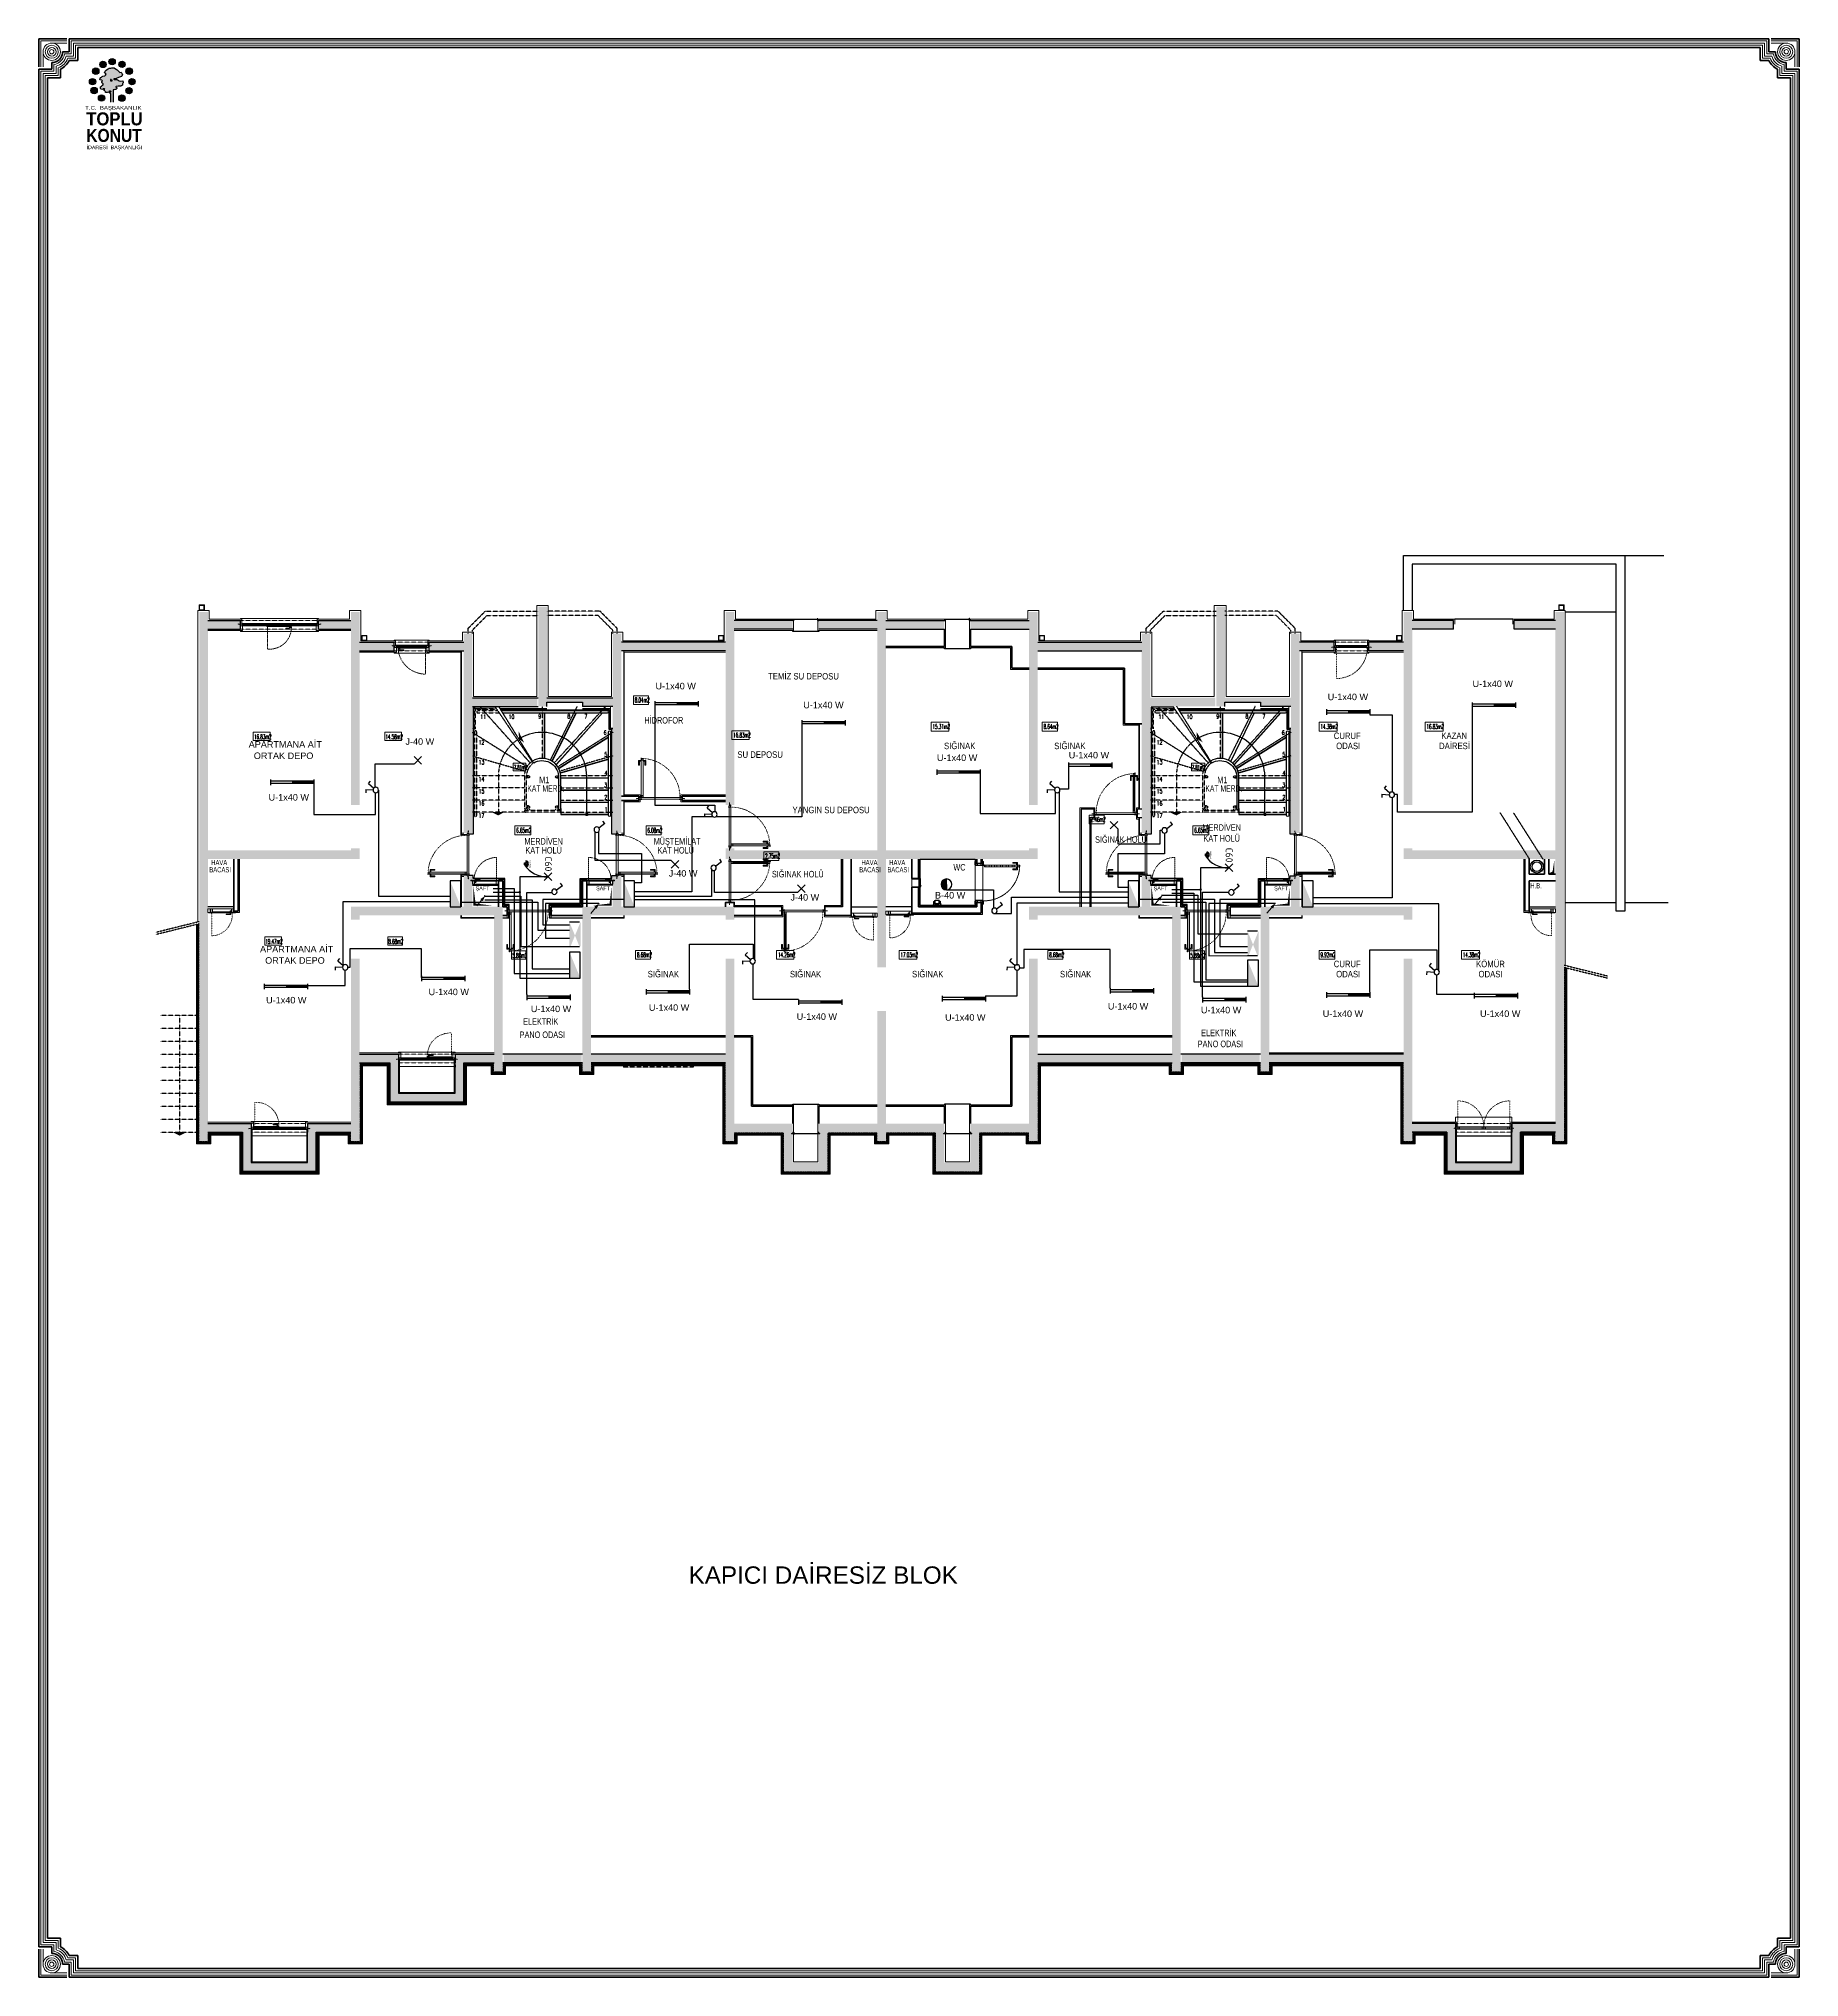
# Model space of a CAD drawing. Header units: millimetres. Extents: x -4402 to 30102, y 1696 to 6551.
# Drawn here: x 5292 to 9353, y 1696 to 6167 of the extents above; entities that cross this region are included whole.
import ezdxf
from ezdxf.enums import TextEntityAlignment as Align

# ---------------------------------------------------------------- set-up
doc = ezdxf.new("R2010")
doc.units = ezdxf.units.MM
for name, pattern in [('DASHDOT2', [0.5, 0.25, -0.125, 0, -0.125]), ('DOT', [0.25, 0, -0.25]), ('HIDDEN', [0.375, 0.25, -0.125]), ('HIDDEN2', [0.1875, 0.125, -0.0625])]:
    doc.linetypes.add(name, pattern=pattern)
for name, color, linetype, lineweight in [('ARMATUR', 1, 'Continuous', 20), ('B', 30, 'Continuous', 25), ('BETON', 6, 'Continuous', 50), ('C', 1, 'Continuous', 20), ('D', 4, 'Continuous', 35), ('DY', 6, 'Continuous', 13), ('GOR-020', 2, 'Continuous', 20), ('HA', 8, 'Continuous', 20), ('I', 3, 'Continuous', 18), ('KP', 1, 'Continuous', 20), ('M', 30, 'Continuous', 25), ('MH', 20, 'Continuous', 20), ('P', 1, 'Continuous', 20), ('S', 6, 'Continuous', 20), ('SORTI', 3, 'Continuous', 30), ('TF', 1, 'Continuous', 20), ('YA', 3, 'Continuous', 13), ('YT', 252, 'BATTING', 13), ('YYM', 20, 'Continuous', 18), ('YZ', 4, 'Continuous', 18)]:
    doc.layers.add(name, color=color, linetype=linetype, lineweight=lineweight)
for name, color, linetype in [('BOYA', 253, 'Continuous'), ('CEMAL AYAR  AYD. HAT', 6, 'Continuous'), ('DUVARS', 4, 'Continuous'), ('ELEKTRİK YAZI', 2, 'Continuous'), ('ELEKTRİKHATTI', 4, 'Continuous'), ('PP', 2, 'Continuous'), ('SEMBOL', 1, 'Continuous'), ('TTOKI', 7, 'Continuous'), ('VTCONT', 1, 'Continuous'), ('YM', 7, 'Continuous'), ('ZAYIF AKIM HATTI', 6, 'ZAYIF_AKIM_HATTI')]:
    doc.layers.add(name, color=color, linetype=linetype)
doc.layers.get('TF').off()
doc.layers.get('YT').off()
doc.styles.add('1', font='arial.ttf', dxfattribs={"height": 18})
doc.styles.add('SIMPLEX', font='SIMPLEX.SHX', dxfattribs={"width": 0.65, "height": 10})
doc.styles.get("Standard").update_dxf_attribs({"font": 'arial.ttf'})
doc.styles.add('TOKII', font='', dxfattribs={"width": 0.75, "height": 5.5})
doc.styles.add('TXT', font='isocpeur.ttf')
doc.styles.add('YAZI', font='arial.ttf', dxfattribs={"height": 34})
doc.styles.get('TOKII').set_extended_font_data('Arial Black')
doc.linetypes.add('BATTING', pattern='A,0.0001,-0.1,[134,ltypeshp.shx,S=0.1,R=0,X=-0.1,Y=0],-0.2,[134,ltypeshp.shx,S=0.1,R=180,X=0.1,Y=0],-0.1', length=0.4001)
doc.linetypes.add('ZAYIF_AKIM_HATTI', pattern='A,12.7,-5.08,["Z",Standard,S=2.54,R=0,X=-2.54,Y=-1.27],-5.08', length=22.86)

# ---------------------------------------------------------------- blocks, each defined once
blk = doc.blocks.new('SK01')
at = {"layer": 'P', "color": 40, "linetype": 'DOT', "ltscale": 0.5}
blk.add_line((-1.7, 56), (-53.7, 56), dxfattribs=at)
at = {"layer": 'P'}
for p, q in [((-1.1, 4.2), (-1.1, 55.8)), ((-0.8, 55.9), (-1, 55.9)), ((-0.8, 55.9), (-0.8, 4.1)), ((-0.8, 55.9), (0.7, 55.9)), ((0.7, 55.9), (-0.8, 55.9)), ((0.7, 50.9), (-0.8, 50.9)), ((0.7, 55.9), (0.7, 4.1)), ((0.7, 55.9), (0.9, 55.9)), ((1, 4.2), (1, 55.8)), ((8, 55), (8, 5)), ((-4.8, 17.8), (-5, 7.6)), ((-4.8, 17.8), (-3.7, 17.8)), ((-4.5, 7.1), (-1.8, 7.1)), ((-3.7, 17.8), (-3.3, 8.6)), ((-3.3, 8.6), (-1.8, 8.6)), ((-0.8, 4.1), (-1, 4.1)), ((0.7, 9.1), (-0.8, 9.1)), ((0.7, 4.1), (-0.8, 4.1)), ((0.7, 4.1), (0.9, 4.1)), ((1.6, 8.3), (2.5, 8.3)), ((1.6, 7.4), (2.5, 7.4)), ((2.5, 8.4), (2.5, 7.3)), ((2.7, 8.6), (3.4, 8.6)), ((2.7, 7.1), (3.4, 7.1)), ((3.6, 8.4), (3.6, 7.3)), ((3.6, 8.3), (3.8, 8.3)), ((3.6, 7.4), (3.8, 7.4)), ((3.8, 8.3), (3.8, 7.4))]:
    blk.add_line(p, q, dxfattribs=at)
at = {"layer": 'P', "color": 1}
for points in [[(-0.8, 59.7), (-0.8, 56.2), (-1, 56.2, -0.414214), (-1.1, 56.3), (-1.1, 63.6, -0.414214), (-1, 63.7), (-0.8, 63.7)], [(-0.8, 0.3), (-0.8, 3.8), (-1, 3.8, 0.414214), (-1.1, 3.7), (-1.1, -3.6, 0.414214), (-1, -3.7), (-0.8, -3.7)]]:
    blk.add_lwpolyline(points, format="xyb", close=True, dxfattribs=at)
for points in [[(0, 56.2), (-0.8, 56.2), (-0.8, 63.7), (0, 63.7)], [(0, 59.2), (0, 56.2), (1.3, 56.2), (1.3, 55), (8, 55), (8, 59.2)], [(1.3, 56), (1.2, 56), (1, 55.8), (1, 55.4), (1.2, 55.2), (1.3, 55.2), (1.3, 55.5), (1.6, 55.5), (1.6, 55.7), (1.3, 55.7)], [(0, 3.8), (-0.8, 3.8), (-0.8, -3.7), (0, -3.7)], [(0, 0.8), (0, 3.8), (1.3, 3.8), (1.3, 5), (8, 5), (8, 0.8)], [(0, 0), (0, 0.8), (8, 0.8), (8, 0)], [(1.3, 4), (1.2, 4), (1, 4.2), (1, 4.6), (1.2, 4.8), (1.3, 4.8), (1.3, 4.5), (1.6, 4.5), (1.6, 4.3), (1.3, 4.3)]]:
    blk.add_lwpolyline(points, close=True, dxfattribs=at)
for points in [[(0, 59.2), (8, 59.2), (8, 60), (0, 60)], [(1.3, 55), (8, 55)]]:
    blk.add_lwpolyline(points, dxfattribs=at)
at = {"layer": 'P'}
for points in [[(8, 55), (8, 54.8, -0.414214), (7.9, 54.7), (1.4, 54.7, -0.414214), (1.3, 54.8), (1.3, 55)], [(-1.3, 8.9), (-1.6, 8.9, 0.414214), (-1.8, 8.7), (-1.8, 7, 0.414214), (-1.6, 6.8), (-1.3, 6.8)], [(-1.1, 9.9, 0.414214), (-1.3, 9.7), (-1.3, 6, 0.414214), (-1.1, 5.8)], [(1, 9.9, -0.414214), (1.2, 9.7), (1.2, 6, -0.414214), (1, 5.8)], [(1.2, 8.9), (1.4, 8.9, -0.414214), (1.6, 8.7), (1.6, 7, -0.414214), (1.4, 6.8), (1.2, 6.8)], [(8, 5), (8, 5.2, 0.414214), (7.9, 5.3), (1.4, 5.3, 0.414214), (1.3, 5.2), (1.3, 5)]]:
    blk.add_lwpolyline(points, format="xyb", dxfattribs=at)
for points in [[(1.8, 5.5), (1.8, 5.3), (4.3, 5.3), (4.3, 5.5)], [(2.8, 6.9), (2.8, 6), (3.3, 6), (3.3, 6.9), (3.8, 6.9), (3.8, 5.5), (2.3, 5.5), (2.3, 6.9)]]:
    blk.add_lwpolyline(points, close=True, dxfattribs=at)
for points in [[(2.9, 8.6), (2.9, 9), (3.2, 9), (3.2, 8.6)], [(3.2, 7.1), (3.2, 6.1), (2.9, 6.1), (2.9, 7.1)]]:
    blk.add_lwpolyline(points, dxfattribs=at)
at = {"layer": 'P', "color": 1}
blk.add_circle((-1.7, 56), 0.5, dxfattribs=at)
at = {"layer": 'P', "color": 40, "linetype": 'DOT', "ltscale": 0.5}
blk.add_arc((-1.7, 56), 52, 180, 270.7596, dxfattribs=at)
at = {"layer": 'P'}
for centre, radius, start, end in [((-1, 55.8), 0.1, 90, 180), ((0.9, 55.8), 0.1, 0, 90), ((-4.5, 7.6), 0.5, 180, 270), ((-1, 4.2), 0.1, 180, 270), ((0.9, 4.2), 0.1, 270, 0), ((2.7, 8.4), 0.2, 90, 180), ((2.7, 7.3), 0.2, 180, 270), ((3.4, 8.4), 0.2, 0, 90), ((3.4, 7.3), 0.2, 270, 0)]:
    blk.add_arc(centre, radius, start, end, dxfattribs=at)
blk = doc.blocks.new('KW901')
at = {"layer": 'KP', "ltscale": 3}
for p, q in [((-85, 8), (-5, 8)), ((-5, -9.4), (-85, -9.4))]:
    blk.add_line(p, q, dxfattribs=at)
at = {"layer": 'KP'}
for p, q in [((-4, -11.5), (-2.7, -11.5)), ((-3.4, -9.7), (-3.4, -12.2)), ((-8.3, -87.5), (-8.3, -89.5)), ((-8.1, -86.8), (-8.1, -90.3)), ((-3.8, -86.8), (-3.8, -90.3)), ((-3.7, -87.5), (-3.7, -89.5))]:
    blk.add_line(p, q, dxfattribs=at)
at = {"layer": 'KP', "color": 1, "ltscale": 3}
for points in [[(-86.8, 8), (-86.8, 6.1, -0.414214), (-86.9, 6), (-87.6, 6, -0.414214), (-87.8, 6.1), (-87.8, 7.9, 0.414214), (-87.9, 8), (-94.1, 8, -0.453592), (-94.2, 8.1), (-94.1, 8.9, -0.375902), (-94, 9), (-86.9, 9, -0.414214), (-86.8, 8.9), (-86.8, 8)], [(-3.3, 8), (-3.3, 6.1, 0.414214), (-3.2, 6), (-2.4, 6, 0.414214), (-2.3, 6.1), (-2.3, 7.9, -0.414214), (-2.2, 8), (4.1, 8, 0.453592), (4.2, 8.1), (4.1, 8.9, 0.375902), (4, 9), (-3.2, 9, 0.414214), (-3.3, 8.9), (-3.3, 8)], [(-86.8, -10), (-86.8, -8.1, 0.414214), (-86.9, -8), (-87.6, -8, 0.414214), (-87.8, -8.1), (-87.8, -9.9, -0.414214), (-87.9, -10), (-94.1, -10, 0.453592), (-94.2, -10.1), (-94.1, -10.9, 0.375902), (-94, -11), (-86.9, -11, 0.414214), (-86.8, -10.9), (-86.8, -10)], [(-3.3, -10), (-3.3, -8.1, -0.414214), (-3.2, -8), (-2.4, -8, -0.414214), (-2.3, -8.1), (-2.3, -9.9, 0.414214), (-2.2, -10), (4.1, -10, -0.453592), (4.2, -10.1), (4.1, -10.9, -0.375902), (4, -11), (-3.2, -11, -0.414214), (-3.3, -10.9), (-3.3, -10)]]:
    blk.add_lwpolyline(points, format="xyb", dxfattribs=at)
at = {"layer": 'KP', "ltscale": 3}
for points in [[(-87.8, -9.6), (-87.8, -10), (-89.5, -10), (-89.5, 8), (-87.8, 8), (-87.8, 7.6)], [(-87.8, 7.6), (-89.1, 7.6), (-89.1, -4.8), (-85.4, -4.8), (-85.4, 7.6), (-85.9, 7.6), (-85.9, 7.6), (-86.1, 7.6), (-86.1, 7.6), (-86.7, 7.6), (-86.7, 5.6), (-87.8, 5.6), (-87.8, 7.6)], [(-87.8, -9.6), (-89.1, -9.6), (-89.1, 2.8), (-85.4, 2.8), (-85.4, -9.4), (-85.9, -9.4), (-85.9, -9.1), (-86.1, -9.1), (-86.1, -9.4), (-86.7, -9.4), (-86.7, -7.6), (-87.8, -7.6), (-87.8, -9.6)], [(-89.1, 2.8), (-89.1, -4.8), (-85.4, -4.8), (-85.4, 2.8)], [(-86.7, 7.6), (-86.7, 8), (-85, 8), (-85, -9.4), (-85.4, -9.4)], [(-3.3, 7.6), (-3.3, 8), (-5, 8), (-5, -9.4), (-4.6, -9.4)], [(-2.2, 7.6), (-0.9, 7.6), (-0.9, -4.8), (-4.6, -4.8), (-4.6, 7.6), (-4.1, 7.6), (-4.1, 7.6), (-3.9, 7.6), (-3.9, 7.6), (-3.3, 7.6), (-3.3, 5.6), (-2.2, 5.6), (-2.2, 7.6)], [(-2.2, -9.6), (-0.9, -9.6), (-0.9, 2.8), (-4.6, 2.8), (-4.6, -9.4), (-4.1, -9.4), (-4.1, -9.1), (-3.9, -9.1), (-3.9, -9.4), (-3.3, -9.4), (-3.3, -7.6), (-2.2, -7.6), (-2.2, -9.6)], [(-0.9, 2.8), (-0.9, -4.8), (-4.6, -4.8), (-4.6, 2.8)], [(-2.2, -9.6), (-2.2, -10), (-0.5, -10), (-0.5, 8), (-2.2, 8), (-2.2, 7.6)], [(-4.2, -11.6), (-5.2, -11.6), (-5.2, -13.3), (-7.7, -13.3), (-7.7, -16.6), (-4.2, -16.6), (-4.2, -11.6), (-5.2, -11.6)], [(-4.2, -94.5), (-5.2, -94.5), (-5.2, -92.9), (-7.7, -92.9), (-7.7, -89.5), (-4.2, -89.5), (-4.2, -94.5), (-5.2, -94.5)]]:
    blk.add_lwpolyline(points, dxfattribs=at)
for points in [[(-7.7, -92.9), (-7.8, -92.9, -0.414214), (-8, -92.7), (-8, -13.5, -0.414214), (-7.8, -13.3), (-7.7, -13.3)], [(-4.2, -94.5), (-4.1, -94.5, 0.414214), (-3.9, -94.3), (-3.9, -11.9, 0.414214), (-4.2, -11.6), (-4.2, -11.6)]]:
    blk.add_lwpolyline(points, format="xyb", close=True, dxfattribs=at)
for points in [[(-4.2, -24.1), (-4.2, -29.1), (-7.7, -29.1), (-7.7, -24.1)], [(-4.2, -36.6), (-4.2, -41.6), (-7.7, -41.6), (-7.7, -36.6)], [(-4.2, -50.1), (-4.2, -55.1), (-7.7, -55.1), (-7.7, -50.1)], [(-4.2, -63.6), (-4.2, -68.6), (-7.7, -68.6), (-7.7, -63.6)], [(-4.2, -77.1), (-4.2, -82.1), (-7.7, -82.1), (-7.7, -77.1)]]:
    blk.add_lwpolyline(points, close=True, dxfattribs=at)
at = {"layer": 'KP'}
for points in [[(-8.3, -87.5), (-12.3, -87.5, -0.414214), (-12.8, -87), (-12.8, -79, 0.414214), (-13.3, -78.5), (-14.3, -78.5, 0.410092), (-14.8, -79), (-14.8, -89, 0.414214), (-14.3, -89.5), (-8.3, -89.5)], [(-8, -90.7), (-8.1, -90.7, -0.414214), (-8.1, -90.7), (-8.1, -86.4, -0.414214), (-8.1, -86.3), (-8, -86.3)], [(-3.9, -90.7), (-3.9, -90.7, 0.414214), (-3.8, -90.7), (-3.8, -86.4, 0.414214), (-3.9, -86.3), (-3.9, -86.3)], [(-3.7, -87.5), (-0.2, -87.5, 0.414214), (0.3, -87), (0.3, -79, -0.414214), (0.8, -78.5), (1.8, -78.5, -0.410092), (2.3, -79), (2.3, -89, -0.414214), (1.8, -89.5), (-3.7, -89.5)]]:
    blk.add_lwpolyline(points, format="xyb", dxfattribs=at)
for points in [[(-8.3, -87.5), (-8.1, -87.2)], [(-3.7, -87.5), (-3.8, -87.2)], [(-8.3, -89.5), (-8.1, -89.8)], [(-3.7, -89.5), (-3.8, -89.8)]]:
    blk.add_lwpolyline(points, dxfattribs=at)
for radius in [0.5, 0.42]:
    blk.add_circle((-3.4, -11.5), radius, dxfattribs=at)
at = {"layer": 'KP', "color": 8, "linetype": 'HIDDEN', "ltscale": 0.5}
blk.add_arc((-3.4, -11.5), 83, 178.5373, 268.7443, dxfattribs=at)
blk = doc.blocks.new('KAGITLIK PL 1')
at = {"layer": 'ARMATUR', "linetype": 'Continuous'}
blk.add_line((2.1, 0), (-2.1, 0), dxfattribs=at)
at = {"layer": 'VTCONT'}
for p, q in [((-8.9, 0), (8.9, 0)), ((8.9, -0.2), (8.9, 0)), ((-8, -1.7), (-7.7, -7.9)), ((-6.7, -8.7), (-6.8, -8.7)), ((-5.4, -3.5), (-5.8, -7.9)), ((-5.8, -7.8), (-4.5, -7.8)), ((-5.7, -6.9), (-4.5, -6.9)), ((-4.6, -2.7), (4.5, -2.7)), ((-4.5, -3.8), (-4.5, -11)), ((-4.5, -3.8), (4.5, -3.8)), ((-4.5, -11), (4.5, -11)), ((4.5, -3.8), (4.5, -11)), ((4.5, -6.9), (5.7, -6.9)), ((4.5, -7.8), (5.7, -7.8)), ((5.4, -3.5), (5.7, -7.9)), ((6.6, -8.7), (6.8, -8.7)), ((8, -1.7), (7.7, -7.9))]:
    blk.add_line(p, q, dxfattribs=at)
for centre, start, end in [((-8.1, -0.2), 166.7807, 242.3329), ((-8.9, -1.8), 4.2364, 62.3329), ((-6.8, -7.8), 184.2364, 270), ((-6.7, -7.8), 270, 355.7636), ((-4.6, -3.6), 90, 175.7636), ((4.5, -3.6), 4.2364, 90), ((6.6, -7.8), 184.2364, 270), ((6.8, -7.8), 270, 355.7636), ((8.9, -1.8), 117.6671, 175.7636), ((8, -0.2), 297.6671, 0)]:
    blk.add_arc(centre, 0.895, start, end, dxfattribs=at)
blk = doc.blocks.new('WC-1')
at = {"layer": 'P'}
for p, q in [((4.4, -1.5), (4.4, -0.9)), ((4.4, -3), (4.4, -17.1))]:
    blk.add_line(p, q, dxfattribs=at)
at = {"layer": 'P', "color": 8}
for points in [[(0.8, -18.4), (0.6, -18.4), (0.6, -1.7), (0.8, -1.7)], [(7, -17), (7, -16.8), (1.3, -16.8), (1.3, -17)], [(1.8, -17.4), (1.9, -17.4), (1.9, -17.5), (1.4, -17.5), (1.4, -17.4), (1.5, -17.4), (1.5, -16.6), (1.4, -16.6), (1.4, -16.4), (1.9, -16.4), (1.9, -16.6), (1.8, -16.6)], [(2.9, -3.4), (3, -3.4), (3, -3.6), (2.5, -3.6), (2.5, -3.4), (2.6, -3.4), (2.6, -2.7), (2.5, -2.7), (2.5, -2.5), (3, -2.5), (3, -2.7), (2.9, -2.7)], [(2.9, -17.4), (3, -17.4), (3, -17.5), (2.5, -17.5), (2.5, -17.4), (2.6, -17.4), (2.6, -16.6), (2.5, -16.6), (2.5, -16.4), (3, -16.4), (3, -16.6), (2.9, -16.6)]]:
    blk.add_lwpolyline(points, close=True, dxfattribs=at)
at = {"layer": 'P'}
for points in [[(4.4, 0), (4.4, -3), (0.8, -3), (0.8, -1.4), (4.1, -1.4), (4.1, 0)], [(1.1, -1.7), (4.1, -1.7), (4.1, -2.7), (1.1, -2.7)], [(1.1, -18.4), (4.1, -18.4), (4.1, -17.4), (1.1, -17.4)], [(3.6, -3.2), (2.3, -3.2), (2.3, -3.4), (3.4, -3.4), (3.4, -16.6), (1.3, -16.6), (1.3, -16.8), (3.6, -16.8)]]:
    blk.add_lwpolyline(points, close=True, dxfattribs=at)
blk.add_lwpolyline([(4.1, -20), (4.1, -18.7), (0.8, -18.7), (0.8, -17.1), (4.4, -17.1), (4.4, -20), (4.1, -20)], dxfattribs=at)
at = {"layer": 'P', "color": 8}
blk.add_lwpolyline([(3.7, -3.2), (4.1, -3.2), (4.1, -16.8), (3.7, -16.8)], dxfattribs=at)
blk = doc.blocks.new('DK1')
at = {"layer": 'KP'}
for p, q in [((-83.8, -5.2), (-83.3, -5.6)), ((-77.9, -5.5), (-81.4, -5.5)), ((-77.9, -9.9), (-81.4, -9.9)), ((-78.7, -5.3), (-80.7, -5.3)), ((-78.7, -10.1), (-80.7, -10.1)), ((2.9, -5.2), (2.3, -5.6)), ((4.9, -95), (4.9, -5)), ((9.5, -3.7), (8.9, -2.9)), ((8.9, -95), (8.9, -5)), ((9.5, -96.3), (8.9, -97.1))]:
    blk.add_line(p, q, dxfattribs=at)
for points in [[(-78.7, -5.3), (-78.7, -1.9, -0.414214), (-78.2, -1.4), (-70.2, -1.4, 0.414214), (-69.7, -0.9), (-69.7, 0.1, 0.410092), (-70.2, 0.7), (-80.2, 0.6, 0.414214), (-80.7, 0.1), (-80.7, -5.3)], [(-81.9, -5.6), (-81.9, -5.5, -0.414214), (-81.8, -5.5), (-77.5, -5.5, -0.414214), (-77.5, -5.5), (-77.5, -5.6)], [(-81.9, -9.9), (-81.9, -9.9, 0.414214), (-81.8, -9.9), (-77.5, -9.9, 0.414214), (-77.5, -9.9), (-77.5, -9.9)], [(-78.7, -10.1), (-78.7, -13.6, 0.414214), (-78.2, -14.1), (-70.2, -14.1, -0.414214), (-69.7, -14.6), (-69.7, -15.6, -0.410092), (-70.2, -16.1), (-80.2, -16.1, -0.414214), (-80.7, -15.6), (-80.7, -10.1)]]:
    blk.add_lwpolyline(points, format="xyb", dxfattribs=at)
at = {"layer": 'KP', "color": 8}
for points in [[(6.9, -0.5), (7.4, 5.2), (7.9, 5.2), (7.4, -1), (5.9, -1), (5.9, -0.5)], [(6.9, -99.4), (7.4, -105.2), (7.9, -105.2), (7.4, -99), (5.9, -99), (5.9, -99.4)]]:
    blk.add_lwpolyline(points, close=True, dxfattribs=at)
at = {"layer": 'KP'}
for points in [[(-86.7, -5.1), (-83.9, -5.1, -0.414214), (-83.8, -5.2), (-83.8, -5.6), (-86.8, -5.6), (-86.8, -5.2, -0.414214)], [(4.7, -5.1), (3, -5.1, 0.414214), (2.9, -5.2), (2.9, -5.6), (4.8, -5.6), (4.8, -5.2, 0.414214)], [(9.6, -6.6), (9.6, -3.8, 0.414214), (9.5, -3.7), (9.1, -3.7), (9.1, -6.7), (9.5, -6.7, 0.414214)], [(9.6, -96.2), (9.6, -93.4, 0.414214), (9.5, -93.3), (9.1, -93.3), (9.1, -96.3), (9.5, -96.3, 0.414214)]]:
    blk.add_lwpolyline(points, format="xyb", close=True, dxfattribs=at)
at = {"layer": 'KP', "color": 6}
for points in [[(-85.2, -9.7), (-81.2, -9.7), (-81.2, -5.7), (-85.2, -5.7)], [(-85, -9.5), (-81.3, -9.5), (-81.3, -5.9), (-85, -5.9)], [(4.2, -9.7), (0.2, -9.7), (0.2, -5.7), (4.2, -5.7)], [(4.1, -9.5), (0.4, -9.5), (0.4, -5.9), (4.1, -5.9)], [(8.9, -1), (8.9, -5), (4.9, -5), (4.9, -1)], [(8.8, -1.1), (8.8, -4.9), (5.1, -4.9), (5.1, -1.1)], [(8.9, -95), (8.9, -99), (4.9, -99), (4.9, -95)], [(8.8, -95.1), (8.8, -98.8), (5.1, -98.8), (5.1, -95.1)]]:
    blk.add_lwpolyline(points, close=True, dxfattribs=at)
at = {"layer": 'KP'}
for points in [[(-84.7, -5.6), (-84.7, -5.7), (3.7, -5.7), (3.7, -5.6)], [(-84.7, -9.9), (-84.7, -9.7), (3.7, -9.7), (3.7, -9.9)]]:
    blk.add_lwpolyline(points, close=True, dxfattribs=at)
for points in [[(-80.7, -5.3), (-81, -5.5)], [(-78.7, -5.3), (-78.4, -5.5)], [(-78.7, -10.1), (-78.4, -9.9)]]:
    blk.add_lwpolyline(points, dxfattribs=at)
at = {"layer": 'KP', "color": 40, "linetype": 'DOT'}
blk.add_arc((4.4, -5.2), 89.6, 182.9093, 270.2557, dxfattribs=at)
blk = doc.blocks.new('YK1000')
at = {"layer": 'KP'}
for p, q in [((-10.1, 78.6), (-10.1, 80.6)), ((-9.9, 77.9), (-9.9, 81.4)), ((-5.2, 83.7), (-5.6, 83.2)), ((-5.5, 77.9), (-5.5, 81.4)), ((-5.3, 78.6), (-5.3, 80.6)), ((-96.3, -9.6), (-97.1, -9)), ((-95, -5), (-5, -5)), ((-95, -9), (-5, -9)), ((-5.2, -3), (-5.6, -2.4)), ((-3.7, -9.6), (-2.9, -9))]:
    blk.add_line(p, q, dxfattribs=at)
at = {"layer": 'KP', "color": 8, "linetype": 'BATTING', "ltscale": 0.2}
blk.add_line((-7.7, 81.1), (-7.7, -0.3), dxfattribs=at)
at = {"layer": 'KP'}
for points in [[(-10.1, 78.6), (-13.6, 78.6, 0.414214), (-14.1, 78.1), (-14.1, 70.1, -0.414214), (-14.6, 69.6), (-15.6, 69.6, -0.410092), (-16.1, 70.1), (-16.1, 80.1, -0.414214), (-15.6, 80.6), (-10.1, 80.6)], [(-9.9, 81.8), (-9.9, 81.8, 0.414214), (-9.9, 81.8), (-9.9, 77.5, 0.414214), (-9.9, 77.4), (-9.9, 77.4)], [(-5.6, 81.8), (-5.5, 81.8, -0.414214), (-5.5, 81.8), (-5.5, 77.5, -0.414214), (-5.5, 77.4), (-5.6, 77.4)], [(-5.3, 78.6), (-1.9, 78.6, -0.414214), (-1.4, 78.1), (-1.4, 70.1, 0.414214), (-0.9, 69.6), (0.1, 69.6, 0.410092), (0.7, 70.1), (0.6, 80.1, 0.414214), (0.1, 80.6), (-5.3, 80.6)]]:
    blk.add_lwpolyline(points, format="xyb", dxfattribs=at)
for points in [[(-10.1, 78.6), (-9.9, 78.3)], [(-5.3, 80.6), (-5.5, 80.9)], [(-5.3, 78.6), (-5.5, 78.3)]]:
    blk.add_lwpolyline(points, dxfattribs=at)
for points in [[(-9.9, 84.6), (-9.7, 84.6), (-9.7, -3.8), (-9.9, -3.8)], [(-5.6, 84.6), (-5.7, 84.6), (-5.7, -3.8), (-5.6, -3.8)]]:
    blk.add_lwpolyline(points, close=True, dxfattribs=at)
at = {"layer": 'KP', "color": 6}
for points in [[(-9.7, 85.1), (-9.7, 81.1), (-5.7, 81.1), (-5.7, 85.1)], [(-9.6, 84.9), (-9.6, 81.2), (-5.9, 81.2), (-5.9, 84.9)], [(-95, -9), (-99, -9), (-99, -5), (-95, -5)], [(-95.1, -8.8), (-98.8, -8.8), (-98.8, -5.2), (-95.1, -5.2)], [(-9.7, -4.3), (-9.7, -0.3), (-5.7, -0.3), (-5.7, -4.3)], [(-9.6, -4.2), (-9.6, -0.4), (-5.9, -0.4), (-5.9, -4.2)], [(-1, -9), (-5, -9), (-5, -5), (-1, -5)], [(-1.1, -8.8), (-4.9, -8.8), (-4.9, -5.2), (-1.1, -5.2)]]:
    blk.add_lwpolyline(points, close=True, dxfattribs=at)
at = {"layer": 'KP'}
for points in [[(-5.1, 86.6), (-5.1, 83.8, -0.414214), (-5.2, 83.7), (-5.6, 83.7), (-5.6, 86.7), (-5.2, 86.7, -0.414214)], [(-96.2, -9.7), (-93.4, -9.7, 0.414214), (-93.3, -9.6), (-93.3, -9.2), (-96.3, -9.2), (-96.3, -9.6, 0.414214)], [(-6.6, -9.7), (-3.8, -9.7, 0.414214), (-3.7, -9.6), (-3.7, -9.2), (-6.7, -9.2), (-6.7, -9.6, 0.414214)], [(-5.1, -4.8), (-5.1, -3, 0.414214), (-5.2, -3), (-5.6, -3), (-5.6, -4.9), (-5.2, -4.9, 0.414214)]]:
    blk.add_lwpolyline(points, format="xyb", close=True, dxfattribs=at)
at = {"layer": 'KP', "color": 8}
for points in [[(-99.4, -7), (-105.2, -7.5), (-105.2, -8), (-99, -7.4), (-99, -6), (-99.4, -6)], [(-0.5, -7), (5.2, -7.5), (5.2, -8), (-1, -7.4), (-1, -6), (-0.5, -6)]]:
    blk.add_lwpolyline(points, close=True, dxfattribs=at)
at = {"layer": 'KP', "color": 40, "linetype": 'DOT'}
blk.add_arc((-5.2, -4.5), 89.6, 92.9093, 180.2557, dxfattribs=at)
blk = doc.blocks.new('SAFT-1')
at = {"layer": 'P'}
for p, q in [((50, 5), (5, 5)), ((7.1, -0.3), (7.1, 0.4)), ((8.4, 0.6), (7.3, 0.6)), ((8.3, 0.8), (7.4, 0.8)), ((7.4, 0.6), (7.4, 0.8)), ((8.3, 0.6), (8.3, 0.8)), ((8.6, -0.3), (8.6, 0.4)), ((4.1, -2.3), (4.1, -2.1)), ((4.1, -2.3), (4.1, -3.8)), ((50.9, -2.3), (4.1, -2.3)), ((50.9, -3.8), (4.1, -3.8)), ((4.1, -3.8), (4.1, -4)), ((4.2, -2), (50.8, -2)), ((4.2, -4.1), (50.8, -4.1)), ((7.1, -7.5), (7.1, -4.8)), ((8.4, -0.5), (7.3, -0.5)), ((7.4, -1.3), (7.4, -0.5)), ((17.8, -7.8), (7.6, -8)), ((8.3, -1.3), (8.3, -0.5)), ((8.6, -6.3), (8.6, -4.8)), ((17.8, -6.7), (8.6, -6.3)), ((9.1, -2.3), (9.1, -3.8)), ((17.8, -7.8), (17.8, -6.7)), ((45.9, -2.3), (45.9, -3.8)), ((50.9, -2.3), (50.9, -2.1)), ((50.9, -3.8), (50.9, -2.3)), ((50.9, -2.3), (50.9, -3.8)), ((50.9, -3.8), (50.9, -4))]:
    blk.add_line(p, q, dxfattribs=at)
at = {"layer": 'P', "color": 40, "linetype": 'DOT'}
blk.add_line((51, -4.7), (51, -56.7), dxfattribs=at)
at = {"layer": 'P', "color": 1}
for points in [[(0, -3), (0.8, -3), (0.8, 5), (0, 5)], [(0.8, -3), (3.8, -3), (3.8, -1.7), (5, -1.7), (5, 5), (0.8, 5)], [(54.2, -3), (51.2, -3), (51.2, -1.7), (50, -1.7), (50, 5), (54.2, 5)], [(60, 5), (55, 5), (55, -3), (60, -3)], [(3.8, -3), (3.8, -3.8), (-3.7, -3.8), (-3.7, -3)], [(4, -1.7), (4, -1.8), (4.2, -2), (4.6, -2), (4.8, -1.8), (4.8, -1.7), (4.5, -1.7), (4.5, -1.4), (4.3, -1.4), (4.3, -1.7)], [(51, -1.7), (51, -1.8), (50.8, -2), (50.4, -2), (50.2, -1.8), (50.2, -1.7), (50.5, -1.7), (50.5, -1.4), (50.7, -1.4), (50.7, -1.7)], [(51.2, -3), (51.2, -3.8), (58.7, -3.8), (58.7, -3)]]:
    blk.add_lwpolyline(points, close=True, dxfattribs=at)
at = {"layer": 'P'}
for points in [[(5, 5), (5.2, 5, -0.414214), (5.3, 4.9), (5.3, -1.6, -0.414214), (5.2, -1.7), (5, -1.7)], [(50, 5), (49.8, 5, 0.414214), (49.7, 4.9), (49.7, -1.6, 0.414214), (49.8, -1.7), (50, -1.7)], [(9.9, -2, 0.414214), (9.7, -1.8), (6, -1.8, 0.414214), (5.8, -2)], [(9.9, -4.1, -0.414214), (9.7, -4.3), (6, -4.3, -0.414214), (5.8, -4.1)], [(8.9, -1.8), (8.9, -1.5, 0.414214), (8.7, -1.3), (7, -1.3, 0.414214), (6.8, -1.5), (6.8, -1.8)], [(8.9, -4.3), (8.9, -4.6, -0.414214), (8.7, -4.8), (7, -4.8, -0.414214), (6.8, -4.6), (6.8, -4.3)]]:
    blk.add_lwpolyline(points, format="xyb", dxfattribs=at)
for points in [[(5.5, -1.2), (5.3, -1.2), (5.3, 1.3), (5.5, 1.3)], [(6.9, -0.2), (6, -0.2), (6, 0.3), (6.9, 0.3), (6.9, 0.8), (5.5, 0.8), (5.5, -0.7), (6.9, -0.7)]]:
    blk.add_lwpolyline(points, close=True, dxfattribs=at)
for points in [[(7.1, 0.2), (6.1, 0.2), (6.1, -0.1), (7.1, -0.1)], [(8.6, -0.1), (9, -0.1), (9, 0.2), (8.6, 0.2)]]:
    blk.add_lwpolyline(points, dxfattribs=at)
at = {"layer": 'P', "color": 1}
for points in [[(50, -1.7), (50, 5)], [(54.2, -3), (54.2, 5), (55, 5), (55, -3)]]:
    blk.add_lwpolyline(points, dxfattribs=at)
for points in [[(0.3, -3.8), (3.8, -3.8), (3.8, -4, -0.414214), (3.7, -4.1), (-3.6, -4.1, -0.414214), (-3.7, -4), (-3.7, -3.8)], [(54.7, -3.8), (51.2, -3.8), (51.2, -4, 0.414214), (51.3, -4.1), (58.6, -4.1, 0.414214), (58.7, -4), (58.7, -3.8)]]:
    blk.add_lwpolyline(points, format="xyb", close=True, dxfattribs=at)
blk.add_circle((51, -4.7), 0.5, dxfattribs=at)
at = {"layer": 'P'}
for centre, radius, start, end in [((7.3, 0.4), 0.2, 90, 180), ((8.4, 0.4), 0.2, 0, 90), ((4.2, -2.1), 0.1, 90, 180), ((4.2, -4), 0.1, 180, 270), ((7.3, -0.3), 0.2, 180, 270), ((7.6, -7.5), 0.5, 180, 270), ((8.4, -0.3), 0.2, 270, 0), ((50.8, -2.1), 0.1, 0, 90), ((50.8, -4), 0.1, 270, 0)]:
    blk.add_arc(centre, radius, start, end, dxfattribs=at)
at = {"layer": 'P', "color": 40, "linetype": 'DOT'}
blk.add_arc((51.8, -8.7), 48, 174.3842, 269.0722, dxfattribs=at)
blk = doc.blocks.new('MENFEZ')
at = {"layer": 'P'}
for p, q in [((3.5, 0.2), (3.2, 0.2)), ((3.2, 0.2), (3.2, -0.7)), ((3.5, -0.8), (3.5, 0.2)), ((3.5, -3), (3.5, -58))]:
    blk.add_line(p, q, dxfattribs=at)
for points in [[(3.5, 2), (3.5, -3), (-0.5, -3), (-0.5, -0.5), (3, -0.5), (3, 2)], [(0, -1), (3, -1), (3, -2.5), (0, -2.5)], [(2.9, -3.3), (1.8, -3.3), (1.8, -3.5), (2.7, -3.5), (2.7, -57.5), (0.2, -57.5), (0.2, -57.7), (2.9, -57.7)], [(0, -60), (3, -60), (3, -58.5), (0, -58.5)], [(5.9, -57.9), (5.9, -57.7), (0.2, -57.7), (0.2, -57.9)]]:
    blk.add_lwpolyline(points, close=True, dxfattribs=at)
blk.add_lwpolyline([(3, -63), (3, -60.5), (-0.5, -60.5), (-0.5, -58), (3.5, -58), (3.5, -63), (3, -63)], dxfattribs=at)
blk = doc.blocks.new('DP-130')
at = {"layer": 'P', "color": 40, "linetype": 'DOT'}
for p, q in [((5.2, -7.5), (5.2, 52.4)), ((124.8, -7.5), (124.8, 52.4))]:
    blk.add_line(p, q, dxfattribs=at)
at = {"layer": 'P', "color": 8, "linetype": 'HIDDEN'}
for p, q in [((0, 0), (130, 0)), ((0, -20), (130, -20))]:
    blk.add_line(p, q, dxfattribs=at)
at = {"layer": 'P'}
for p, q in [((3.7, -12.6), (2.9, -12)), ((5.6, -7.5), (4.6, -7.5)), ((5.2, -8), (5.2, -6.9)), ((6.7, -7.5), (7.2, -7.9)), ((6.8, -7.4), (63.4, -7.4)), ((6.8, -12.7), (63.4, -12.7)), ((63.5, -7.5), (63, -7.9)), ((66.5, -12.6), (67, -12.2)), ((123.2, -7.4), (66.6, -7.4)), ((123.2, -12.7), (66.6, -12.7)), ((123.3, -7.5), (122.8, -7.9)), ((124.4, -7.5), (125.4, -7.5)), ((124.8, -8), (124.8, -6.9)), ((126.3, -12.6), (127.1, -12))]:
    blk.add_line(p, q, dxfattribs=at)
at = {"layer": 'P', "color": 30}
blk.add_lwpolyline([(0, 3), (0, 15), (0, 15), (130, 15), (130, 15), (130, 3)], dxfattribs=at)
at = {"layer": 'P', "color": 8}
for points in [[(0.6, -10), (-3.2, -10.5), (-3.2, -11), (1, -10.4), (1, -9), (0.6, -9)], [(129.5, -10), (133.2, -10.5), (133.2, -11), (129, -10.4), (129, -9), (129.5, -9)]]:
    blk.add_lwpolyline(points, close=True, dxfattribs=at)
at = {"layer": 'P', "color": 6}
for points in [[(1, -12), (5, -12), (5, -8), (1, -8)], [(1.2, -11.8), (4.9, -11.8), (4.9, -8.2), (1.2, -8.2)], [(5.3, -12), (9.3, -12), (9.3, -8), (5.3, -8)], [(5.5, -11.8), (9.2, -11.8), (9.2, -8.2), (5.5, -8.2)], [(64.9, -12), (60.9, -12), (60.9, -8), (64.9, -8)], [(64.7, -11.8), (61, -11.8), (61, -8.2), (64.7, -8.2)], [(65.2, -12), (69.2, -12), (69.2, -8), (65.2, -8)], [(65.3, -11.8), (69, -11.8), (69, -8.2), (65.3, -8.2)], [(124.7, -12), (120.7, -12), (120.7, -8), (124.7, -8)], [(124.6, -11.8), (120.8, -11.8), (120.8, -8.2), (124.6, -8.2)], [(129, -12), (125, -12), (125, -8), (129, -8)], [(128.9, -11.8), (125.1, -11.8), (125.1, -8.2), (128.9, -8.2)]]:
    blk.add_lwpolyline(points, close=True, dxfattribs=at)
at = {"layer": 'P'}
for points in [[(3.8, -7.4), (6.6, -7.4, -0.414214), (6.7, -7.5), (6.7, -7.9), (3.7, -7.9), (3.7, -7.5, -0.414214)], [(6.6, -12.7), (3.8, -12.7, -0.414214), (3.7, -12.6), (3.7, -12.2), (6.7, -12.2), (6.7, -12.6, -0.414214)], [(63.6, -7.4), (66.4, -7.4, -0.414214), (66.5, -7.5), (66.5, -7.9), (63.5, -7.9), (63.5, -7.5, -0.414214)], [(63.6, -12.7), (66.4, -12.7, 0.414214), (66.5, -12.6), (66.5, -12.2), (63.5, -12.2), (63.5, -12.6, 0.414214)], [(126.2, -7.4), (123.4, -7.4, 0.414214), (123.3, -7.5), (123.3, -7.9), (126.3, -7.9), (126.3, -7.5, 0.414214)], [(123.4, -12.7), (126.2, -12.7, 0.414214), (126.3, -12.6), (126.3, -12.2), (123.3, -12.2), (123.3, -12.6, 0.414214)]]:
    blk.add_lwpolyline(points, format="xyb", close=True, dxfattribs=at)
for points in [[(64.4, -7.9), (64.4, -8), (5.8, -8), (5.8, -7.9)], [(64.4, -12.2), (64.4, -12), (5.8, -12), (5.8, -12.2)], [(65.7, -7.9), (65.7, -8), (124.2, -8), (124.2, -7.9)], [(65.7, -12.2), (65.7, -12), (124.2, -12), (124.2, -12.2)]]:
    blk.add_lwpolyline(points, close=True, dxfattribs=at)
for centre in [(5.2, -7.5), (124.8, -7.5)]:
    blk.add_circle(centre, 0.4, dxfattribs=at)
at = {"layer": 'P', "color": 40, "linetype": 'DOT'}
for centre, start, end in [((5.2, -7.5), 0.0957, 90), ((124.8, -7.5), 90, 179.9043)]:
    blk.add_arc(centre, 59.9, start, end, dxfattribs=at)
blk = doc.blocks.new('P3')
at = {"layer": 'P'}
for p, q in [((-9.6, 3.2), (-9.9, 1.2)), ((-9.9, 3.2), (-9.6, 1.2))]:
    blk.add_line(p, q, dxfattribs=at)
for points in [[(-11, 3.5), (-10.7, 4.1), (-11.4, 3.3), (-11.7, 3.3), (-12, 3.1), (-11.3, 3.1), (-11.1, 3.3), (-10.8, 3.3), (-10.9, 3.2), (-11.1, 3.2), (-11.2, 3.1), (-10.7, 3.1), (-10.5, 3.3), (-10.2, 3.3), (-10.3, 3.2), (-10.5, 3.2), (-10.6, 3.1), (-10.3, 3.1), (-10.1, 3.3), (-10.1, 3.5), (-10.3, 3.5), (-10.3, 3.5), (-10.3, 3.6), (-10.1, 3.6), (-10.1, 3.6), (-10.3, 3.9), (-10.4, 3.9), (-10.6, 3.6), (-10.6, 3.6), (-10.5, 3.6), (-10.5, 3.5)], [(-11, 1), (-10.9, 0.4), (-11.4, 1.2), (-11.7, 1.2), (-12, 1.3), (-11.3, 1.3), (-11.1, 1.2), (-10.8, 1.2), (-10.9, 1.2), (-11.1, 1.2), (-11.2, 1.3), (-10.7, 1.3), (-10.5, 1.2), (-10.2, 1.2), (-10.3, 1.2), (-10.5, 1.2), (-10.6, 1.3), (-10.3, 1.3), (-10.1, 1.2), (-10.1, 1), (-10.3, 1), (-10.3, 1), (-10.3, 0.9), (-10.1, 0.9), (-10.1, 0.9), (-10.3, 0.6), (-10.4, 0.6), (-10.6, 0.9), (-10.6, 0.9), (-10.5, 0.9), (-10.5, 1)], [(-10.3, 3.5), (-10.3, 3.6), (-10.1, 3.6), (-10.1, 3.9), (-10.6, 3.9), (-10.8, 3.6), (-10.6, 3.6), (-10.6, 3.5), (-11, 3.5), (-10.2, 5.1), (-9.4, 5.1), (-9.4, 4.9), (-9.1, 4.9), (-9.1, 2.8), (-9.2, 2.8), (-9.2, 3.5)], [(-11, 1.6), (-11, 2.8), (-10.5, 2.8), (-10.3, 2.6), (-10.3, 1.9), (-10.5, 1.6)], [(-9.2, 3.6), (-9.2, 4.7), (-9.5, 4.7), (-9.5, 5), (-10.2, 5), (-10.6, 4.1), (-9.9, 4.1), (-9.9, 3.6)], [(-9.9, 1.2), (-9.9, 3.2), (-9.6, 3.2), (-9.6, 1.2)], [(-9.6, 1.5), (-9.6, 2.9), (-9.4, 2.9), (-9.4, 2.4), (-9, 2.4), (-9, 2.2), (-9.4, 2.2), (-9.4, 1.6), (-9, 1.6), (-9, 1.5)], [(-6.9, 4.4), (-6.9, 4.9), (-8.7, 4.9), (-8.7, 4.4)], [(-8.5, 1.3), (-8.5, 4), (-7, 4), (-7, 3.1), (-7.1, 3.1), (-7.1, 3.9), (-8.4, 3.9), (-8.4, 1.5), (-5.7, 1.5), (-5.7, 1.3)], [(-8.5, 0.9), (-8, 0), (-5.6, 0), (-5.6, 0.9)], [(-5.8, 3.8), (-5.8, 4.9), (-6.8, 4.9), (-6.8, 3.8)], [(-6.7, 3.9), (-6.7, 4.8), (-5.9, 4.8), (-5.9, 3.9)], [(-6, 4), (-6, 4.7), (-6.6, 4.7), (-6.6, 4)], [(-5.7, 4.2), (-5.1, 4.2), (-5.1, 4.4), (-4.9, 4.4), (-4.9, 4.2), (-4.4, 4.2), (-4.4, 4.3), (-3.7, 4.3), (-3.7, 4.9), (-4.3, 4.9), (-4.3, 4.7), (-4.5, 4.7), (-4.5, 4.9), (-4.9, 4.9), (-4.9, 4.7), (-5.1, 4.7), (-5.1, 4.9), (-5.7, 4.9)]]:
    blk.add_lwpolyline(points, close=True, dxfattribs=at)
for points in [[(-10.7, -0.3), (-11, 1), (-10.6, 1), (-10.6, 0.9), (-10.7, 0.9), (-10.6, 0.5), (-10.1, 0.5), (-10.1, 0.9), (-10.3, 0.9), (-10.3, 1), (-10.1, 1), (-9.3, 1, 1.225358), (-9, 1.3), (-9, 2.4), (-9.4, 2.4), (-9.4, 2.9), (-9.3, 2.9), (-9.3, 2.7), (-9, 2.7), (-9, 5), (-9.3, 5), (-9.3, 5.2), (-3.4, 5.2), (-3.4, 3.9), (-3.8, 3.9), (-3.8, 4), (-3.7, 4), (-3.7, 4.2), (-4.2, 4.2), (-4.2, 4), (-4.1, 4), (-4.1, 3.9), (-4.5, 3.9), (-5.3, 3.9), (-5.3, 3.5), (-5.7, 3.5), (-5.7, 3.3), (-6, 3.3), (-6, 3.5), (-6.6, 3.5), (-6.6, 2.8), (-6.7, 2.8), (-6.7, 2.6), (-6.6, 2.6), (-6.6, 1.9), (-6, 1.9), (-6, 2.1), (-5.7, 2.1), (-5.7, 1.9), (-5.3, 1.9), (-5.3, 0.6), (-5.1, 0.6), (-5.1, 0.4), (-5.3, 0.4), (-5.3, 0), (-5, 0), (-5, -0.3)], [(-8.8, 0.8, -0.412978), (-9.4, 0.8), (-9.9, 0.8), (-9.9, 0.4), (-10.6, 0.4), (-10.5, 0), (-8.3, 0)], [(-6.9, 1.6), (-6.9, 2.4), (-7.1, 2.4), (-7.1, 2.5), (-6.9, 2.5), (-6.9, 2.8), (-7.1, 2.8), (-7.1, 3), (-6.9, 3), (-6.9, 4.2), (-7.3, 4.2), (-7.3, 4), (-7.5, 4), (-7.5, 4.2), (-8.2, 4.2), (-8.2, 4), (-8.3, 4), (-8.3, 4.2), (-8.7, 4.2), (-8.7, 3.7), (-8.5, 3.7), (-8.5, 3.5), (-8.7, 3.5), (-8.7, 1.9), (-8.5, 1.9), (-8.5, 1.7), (-8.7, 1.7), (-8.7, 1.4, -0.196178), (-8.7, 1), (-8.3, 1), (-8.3, 1.2), (-8.2, 1.2), (-8.2, 1), (-6.4, 1), (-6.4, 1.2), (-6.2, 1.2), (-6.2, 1), (-5.6, 1), (-5.6, 1.6)], [(-4, 3.8), (-4.5, 3.8), (-4.5, 3.9), (-4.1, 3.9), (-4.1, 3.9), (-4.1, 4), (-4.2, 4), (-4.2, 4.1), (-4.1, 4.2), (-3.9, 4.2), (-3.8, 4.1), (-3.8, 4), (-3.9, 4), (-3.9, 3.9), (-3.7, 3.9), (-3.7, 3.8), (-3.8, 3.8), (-3.8, 3.8), (-3.7, 3.8), (-3.7, 3.6, -0.414214), (-3.9, 3.5), (-4.3, 3.5, -0.414214), (-4.5, 3.6), (-3.9, 3.6), (-3.9, 3.7, 0.414214)]]:
    blk.add_lwpolyline(points, format="xyb", close=True, dxfattribs=at)
blk = doc.blocks.new('P4')
at = {"layer": 'P'}
for p, q in [((0.3, 0.3), (0, -1.7)), ((0, 0.3), (0.3, -1.7))]:
    blk.add_line(p, q, dxfattribs=at)
for points in [[(-1.1, 0.6), (-0.8, 1.2), (-1.5, 0.5), (-1.9, 0.4), (-2.1, 0.3), (-1.4, 0.3), (-1.2, 0.5), (-0.9, 0.5), (-1, 0.4), (-1.2, 0.4), (-1.3, 0.3), (-0.8, 0.3), (-0.6, 0.5), (-0.3, 0.5), (-0.4, 0.4), (-0.6, 0.4), (-0.7, 0.3), (-0.4, 0.3), (-0.2, 0.5), (-0.2, 0.6), (-0.4, 0.6), (-0.4, 0.6), (-0.4, 0.7), (-0.2, 0.7), (-0.2, 0.8), (-0.4, 1), (-0.5, 1), (-0.7, 0.8), (-0.7, 0.7), (-0.6, 0.7), (-0.6, 0.6)], [(-0.4, 0.6), (-0.4, 0.7), (-0.2, 0.7), (-0.2, 1.1), (-0.7, 1.1), (-0.9, 0.7), (-0.7, 0.7), (-0.7, 0.6), (-1.1, 0.6), (-0.4, 2.3), (0.5, 2.3), (0.5, 2), (0.8, 2.1), (0.8, -0.1), (0.6, -0.1), (0.6, 0.6)], [(-1.1, -1.2), (-1.1, 0), (-0.6, 0), (-0.4, -0.3), (-0.4, -0.9), (-0.6, -1.2)], [(0.6, 0.7), (0.6, 1.9), (0.4, 1.9), (0.4, 2.2), (-0.3, 2.2), (-0.7, 1.2), (0, 1.2), (0, 0.7)], [(0, -1.7), (0, 0.3), (0.3, 0.3), (0.3, -1.7)], [(0.3, -1.4), (0.3, 0.1), (0.4, 0.1), (0.4, -0.5), (0.8, -0.5), (0.8, -0.6), (0.4, -0.6), (0.4, -1.2), (0.8, -1.2), (0.8, -1.4)], [(1.5, 1.1), (4.2, 1.1), (4.2, -1.6), (1.5, -1.6)], [(1.7, 1), (4.1, 1), (4.1, -1.4), (1.7, -1.4)], [(-1.5, -1.7), (-1.8, -1.7), (-2.1, -1.5), (-1.4, -1.5), (-1.2, -1.7), (-0.2, -1.7), (-0.2, -1.8), (-0.4, -1.8), (-0.4, -1.8), (-0.4, -2), (-0.2, -2), (-0.2, -2), (-0.4, -2.2), (-0.5, -2.2), (-0.7, -2), (-0.7, -2), (-0.6, -2), (-0.6, -1.8), (-1.1, -1.8), (-1, -2.4)], [(7.2, -1.7), (7.6, -1.7), (7.8, -1.5), (7.1, -1.5), (6.9, -1.7), (5.9, -1.7), (5.9, -1.8), (6.1, -1.8), (6.2, -1.8), (6.2, -2), (6, -2), (6, -2), (6.2, -2.2), (6.3, -2.2), (6.5, -2), (6.5, -2), (6.4, -2), (6.4, -1.8), (6.9, -1.8), (6.7, -2.4)]]:
    blk.add_lwpolyline(points, close=True, dxfattribs=at)
for points in [[(2.9, -3.2), (-0.8, -3.2), (-1.1, -1.8), (-0.7, -1.8), (-0.7, -1.9), (-0.8, -1.9), (-0.7, -2.3), (-0.2, -2.3), (-0.2, -1.9), (-0.4, -1.9), (-0.4, -1.8), (0.6, -1.8, 1.303225), (0.9, -1.5), (0.9, -0.5), (0.5, -0.5), (0.5, 0), (0.6, 0), (0.6, -0.2), (0.9, -0.2), (0.9, 2.2), (0.6, 2.1), (0.6, 2.3), (2.9, 2.3)], [(2.9, 1.4), (2, 1.4), (2, 1.2), (1.9, 1.2), (1.9, 1.4), (1.2, 1.4), (1.2, 0.8), (1.4, 0.8), (1.4, 0.7), (1.2, 0.7), (1.2, -0.9), (1.4, -0.9), (1.4, -1.1), (1.2, -1.1), (1.2, -1.4, -0.214413), (1.3, -1.8), (1.9, -1.8), (1.9, -1.6), (2, -1.6), (2, -1.8), (2.9, -1.8)], [(2.9, -3.2), (6.6, -3.2), (6.9, -1.8), (6.4, -1.8), (6.4, -1.9), (6.5, -1.9), (6.5, -2.3), (5.9, -2.3), (5.9, -1.9), (6.1, -1.9), (6.1, -1.8), (5.2, -1.8, -1.303225), (4.9, -1.5), (4.9, -0.5), (5.3, -0.5), (5.3, 0), (5.1, 0), (5.1, -0.2), (4.9, -0.2), (4.9, 2.2), (5.1, 2.1), (5.1, 2.3), (2.9, 2.3)], [(2.9, 1.4), (3.7, 1.4), (3.7, 1.2), (3.9, 1.2), (3.9, 1.4), (4.6, 1.4), (4.6, 0.8), (4.4, 0.8), (4.4, 0.7), (4.6, 0.7), (4.6, -0.9), (4.4, -0.9), (4.4, -1.1), (4.6, -1.1), (4.6, -1.4, 0.214413), (4.5, -1.8), (3.9, -1.8), (3.9, -1.6), (3.7, -1.6), (3.7, -1.8), (2.9, -1.8)]]:
    blk.add_lwpolyline(points, format="xyb", dxfattribs=at)
for points in [[(2.9, 2.1), (1.2, 2.1), (1.2, 1.5), (2.9, 1.5)], [(2.9, 2.1), (4.6, 2.1), (4.6, 1.5), (2.9, 1.5)], [(2.9, -2), (1.4, -2), (1.9, -2.9), (2.9, -2.9)], [(2.9, -2), (4.4, -2), (3.9, -2.9), (2.9, -2.9)]]:
    blk.add_lwpolyline(points, dxfattribs=at)
for points in [[(1.2, -2, -0.412978), (0.5, -2.1), (0, -2.1), (0, -2.4), (-0.7, -2.4), (-0.6, -2.9), (1.7, -2.9)], [(4.6, -2, 0.412978), (5.3, -2.1), (5.8, -2.1), (5.8, -2.4), (6.4, -2.4), (6.3, -2.9), (4.1, -2.9)]]:
    blk.add_lwpolyline(points, format="xyb", close=True, dxfattribs=at)
blk = doc.blocks.new('BP180-1')
at = {"layer": 'P'}
for points in [[(3.6, 2.6), (3, 2.9), (3, 2), (3.9, 2), (3.9, 2), (3.9, 2.1), (4, 2.1), (4, 2.1), (3.9, 2.1), (3.9, 2.2), (3.6, 2.2)], [(177, 2.7), (176.4, 2.4), (176.4, 2.2), (176.1, 2.2), (176.1, 2.1), (176, 2.1), (176, 2.1), (176.1, 2.1), (176.1, 2), (176.1, 2), (177, 2)], [(5.8, -2), (5, -2), (5, -2.7)], [(175, -2), (174.2, -2), (175, -2.7)]]:
    blk.add_hatch(color=253, dxfattribs=at).paths.add_polyline_path(points)
at = {"layer": 'P', "color": 8, "linetype": 'HIDDEN'}
for p, q in [((180, 10), (0, 10)), ((180, -10), (0, -10))]:
    blk.add_line(p, q, dxfattribs=at)
at = {"layer": 'P'}
for p, q in [((3.6, 2.6), (3, 2.9)), ((3.9, 2), (3.9, 2)), ((10.1, 0), (9.8, 2)), ((9.8, 0), (10.1, 2)), ((57.4, 3.5), (10.9, 3.5)), ((68.5, -1.7), (68.8, 0.3)), ((68.8, -1.7), (68.5, 0.3)), ((110.4, 1.8), (69.6, 1.8)), ((122.6, 3.5), (169.1, 3.5)), ((169.9, 0), (170.2, 2)), ((170.2, 0), (169.9, 2)), ((176.1, 2), (176.1, 2)), ((176.4, 2.4), (177, 2.7)), ((5.8, -2), (5, -2.7)), ((10.5, -2), (57.9, -2)), ((69.1, -3.6), (110.9, -3.6)), ((169.5, -2), (122.1, -2)), ((174.2, -2), (175, -2.7))]:
    blk.add_line(p, q, dxfattribs=at)
at = {"layer": 'P', "color": 3}
for p, q in [((58.3, 1.8), (10.1, 1.8)), ((58.3, 1.5), (10.1, 1.5)), ((58.3, 0.3), (10.1, 0.3)), ((58.3, 0), (10.1, 0)), ((111.2, 0.2), (68.8, 0.2)), ((121.7, 1.8), (169.9, 1.8)), ((121.7, 1.5), (169.9, 1.5)), ((121.7, 0.3), (169.9, 0.3)), ((121.7, 0), (169.9, 0)), ((68.8, -0.1), (111.2, -0.1)), ((68.8, -1.3), (111.2, -1.3)), ((111.2, -1.6), (68.8, -1.6))]:
    blk.add_line(p, q, dxfattribs=at)
at = {"layer": 'P', "color": 8}
for p, q in [((115.2, 3.5), (64.8, 3.5)), ((112.6, -4.7), (115.8, -4.7)), ((113.4, -4.9), (115.4, -4.9))]:
    blk.add_line(p, q, dxfattribs=at)
at = {"layer": 'P', "color": 40, "linetype": 'DOT', "ltscale": 0.5}
blk.add_line((62.3, -3.7), (62.3, -55.7), dxfattribs=at)
at = {"layer": 'P', "color": 8}
for points in [[(0.5, 0.5), (-5.2, 1.7), (-5.2, 2.2), (1, 0.9), (1, -1), (0.5, -1)], [(179.5, 0.5), (185.2, 1.7), (185.2, 2.2), (179, 0.9), (179, -1), (179.5, -1)]]:
    blk.add_lwpolyline(points, close=True, dxfattribs=at)
at = {"layer": 'P', "color": 30}
for points in [[(0, 13), (0, 14.8), (0, 14.8), (180, 14.8), (180, 14.8), (180, 13)], [(0, -13), (0, -15), (0, -15), (180, -15), (180, -15), (180, -13)]]:
    blk.add_lwpolyline(points, dxfattribs=at)
at = {"layer": 'P', "color": 6}
for points in [[(1.2, 2), (4.8, 2, -0.414214), (5, 1.8), (5, -1.8, -0.414214), (4.8, -2), (1.2, -2, -0.414214), (1, -1.8), (1, 1.8, -0.414214)], [(178.8, 2), (175.2, 2, 0.414214), (175, 1.8), (175, -1.8, 0.414214), (175.2, -2), (178.8, -2, 0.414214), (179, -1.8), (179, 1.8, 0.414214)]]:
    blk.add_lwpolyline(points, format="xyb", close=True, dxfattribs=at)
for points in [[(1.1, 1.8), (4.9, 1.8), (4.9, -1.8), (1.1, -1.8)], [(178.9, 1.8), (175.2, 1.8), (175.2, -1.8), (178.9, -1.8)]]:
    blk.add_lwpolyline(points, close=True, dxfattribs=at)
at = {"layer": 'P'}
for points in [[(9.5, -2), (9.5, -1.8), (9.2, -1.8), (9.2, 0.5), (9.5, 0.5), (9.5, 0.3), (9.6, 0.3), (9.6, 0.8), (9.2, 0.8), (9.2, 1.9, -1.225358), (9.5, 2.1), (10.3, 2.1), (10.5, 2.1), (10.5, 2.3), (10.3, 2.3), (10.3, 2.7), (10.8, 2.7), (10.9, 2.3), (10.8, 2.3), (10.8, 2.1), (11.2, 2.1), (10.9, 3.5), (3.6, 3.5), (3.6, 2.2), (4, 2.2), (4, 2.3), (4, 2.3), (4, 2.5), (4.4, 2.5), (4.4, 2.3), (4.3, 2.3), (4.3, 2.2), (4.7, 2.2), (5.5, 2.2), (5.5, 1.8), (5.9, 1.8), (5.9, 1.6), (6.2, 1.6), (6.2, 1.8), (6.8, 1.8), (6.8, 1.1), (6.9, 1.1), (6.9, 0.9), (6.8, 0.9), (6.8, 0.2), (5.8, 0.2), (5.8, 0.4), (5.5, 0.4), (5.5, 0.2), (5.2, 0.2), (5.2, -1.1), (5, -1.1), (5, -1.3), (5.2, -1.3), (5.2, -1.7), (5, -1.7), (5, -2)], [(7.1, -0.1), (7.1, 0.7), (7.3, 0.7), (7.3, 0.9), (7.1, 0.9), (7.1, 1.1), (7.3, 1.1), (7.3, 1.3), (7.1, 1.3), (7.1, 2.5), (7.5, 2.5), (7.5, 2.4), (7.7, 2.4), (7.7, 2.5), (8.4, 2.5), (8.4, 2.4), (8.5, 2.4), (8.5, 2.5), (8.9, 2.5), (8.9, 2), (8.7, 2), (8.7, 1.8), (8.9, 1.8), (8.9, 0.2), (8.7, 0.2), (8.7, 0), (8.9, 0), (8.9, -0.3, 0.196178), (8.9, -0.6), (8.5, -0.6), (8.5, -0.5), (8.4, -0.5), (8.4, -0.6), (6.6, -0.6), (6.6, -0.5), (6.4, -0.5), (6.4, -0.6), (5.5, -0.6), (5.5, -0.1)], [(9.2, 2.4, -0.626844), (9.7, 2.5), (10.1, 2.5), (10.1, 2.8), (10.8, 2.8), (10.7, 3.2), (9.2, 3.2)], [(69.6, 1.8), (69.9, 0.5), (69.5, 0.5), (69.5, 0.6), (69.6, 0.6), (69.5, 1), (69, 1), (69, 0.6), (69.2, 0.6), (69.2, 0.5), (69, 0.5), (68.2, 0.5, 1.225358), (67.9, 0.2), (67.9, -0.9), (68.3, -0.9), (68.3, -1.4), (68.2, -1.4), (68.2, -1.2), (67.9, -1.2), (67.9, -3.5), (68.2, -3.4), (68.2, -3.7), (62.3, -3.7), (62.3, -2.4), (62.7, -2.4), (62.7, -2.5), (62.6, -2.5), (62.6, -2.7), (63.1, -2.7), (63.1, -2.5), (63, -2.5), (63, -2.4), (63.4, -2.4), (64.2, -2.4), (64.2, -2), (64.6, -2), (64.6, -1.8), (64.9, -1.8), (64.9, -2), (65.5, -2), (65.5, -1.3), (65.6, -1.3), (65.6, -1), (65.5, -1), (65.5, -0.4), (64.9, -0.4), (64.9, -0.6), (64.6, -0.6), (64.6, -0.4), (64.2, -0.4), (64.2, 0.9), (64, 0.9), (64, 1.1), (64.2, 1.1), (64.2, 1.5), (63.9, 1.5), (63.9, 1.8)], [(65.8, -0.1), (65.8, -0.9), (66, -0.9), (66, -1), (65.8, -1), (65.8, -1.3), (66, -1.3), (66, -1.5), (65.8, -1.5), (65.8, -2.7), (66.2, -2.7), (66.2, -2.5), (66.4, -2.5), (66.4, -2.7), (67.1, -2.7), (67.1, -2.5), (67.2, -2.5), (67.2, -2.7), (67.6, -2.7), (67.6, -2.2), (67.4, -2.2), (67.4, -2), (67.6, -2), (67.6, -0.4), (67.4, -0.4), (67.4, -0.2), (67.6, -0.2), (67.6, 0.1, -0.196178), (67.5, 0.5), (67.2, 0.5), (67.2, 0.3), (67.1, 0.3), (67.1, 0.5), (65.3, 0.5), (65.3, 0.3), (65.1, 0.3), (65.1, 0.5), (64.5, 0.5), (64.5, -0.1)], [(67.6, 0.7, -0.412978), (68.3, 0.8), (68.8, 0.8), (68.8, 1.1), (69.5, 1.1), (69.4, 1.5), (67.1, 1.5)], [(170.5, -2), (170.5, -1.8), (170.8, -1.8), (170.8, 0.5), (170.5, 0.5), (170.5, 0.3), (170.4, 0.3), (170.4, 0.8), (170.8, 0.8), (170.8, 1.9, 1.225358), (170.5, 2.1), (169.7, 2.1), (169.5, 2.1), (169.5, 2.3), (169.7, 2.3), (169.7, 2.7), (169.2, 2.7), (169.1, 2.3), (169.2, 2.3), (169.2, 2.1), (168.8, 2.1), (169.1, 3.5), (176.4, 3.5), (176.4, 2.2), (176, 2.2), (176, 2.3), (176, 2.3), (176, 2.5), (175.6, 2.5), (175.6, 2.3), (175.7, 2.3), (175.7, 2.2), (175.3, 2.2), (174.5, 2.2), (174.5, 1.8), (174.1, 1.8), (174.1, 1.6), (173.8, 1.6), (173.8, 1.8), (173.2, 1.8), (173.2, 1.1), (173.1, 1.1), (173.1, 0.9), (173.2, 0.9), (173.2, 0.2), (174.2, 0.2), (174.2, 0.4), (174.5, 0.4), (174.5, 0.2), (174.8, 0.2), (174.8, -1.1), (175, -1.1), (175, -1.3), (174.8, -1.3), (174.8, -1.7), (175, -1.7), (175, -2)], [(170.8, 2.4, 0.626844), (170.3, 2.5), (169.9, 2.5), (169.9, 2.8), (169.2, 2.8), (169.3, 3.2), (170.8, 3.2)], [(172.9, -0.1), (172.9, 0.7), (172.7, 0.7), (172.7, 0.9), (172.9, 0.9), (172.9, 1.1), (172.7, 1.1), (172.7, 1.3), (172.9, 1.3), (172.9, 2.5), (172.5, 2.5), (172.5, 2.4), (172.3, 2.4), (172.3, 2.5), (171.6, 2.5), (171.6, 2.4), (171.5, 2.4), (171.5, 2.5), (171.1, 2.5), (171.1, 2), (171.3, 2), (171.3, 1.8), (171.1, 1.8), (171.1, 0.2), (171.3, 0.2), (171.3, 0), (171.1, 0), (171.1, -0.3, -0.196178), (171.1, -0.6), (171.5, -0.6), (171.5, -0.5), (171.6, -0.5), (171.6, -0.6), (173.4, -0.6), (173.4, -0.5), (173.6, -0.5), (173.6, -0.6), (174.5, -0.6), (174.5, -0.1)], [(62.8, -2.3), (63.4, -2.3), (63.4, -2.4), (63, -2.4), (63, -2.4), (63, -2.5), (63.1, -2.5), (63.1, -2.5), (63, -2.7), (62.8, -2.7), (62.7, -2.5), (62.7, -2.5), (62.8, -2.5), (62.8, -2.4), (62.6, -2.4), (62.6, -2.3), (62.6, -2.3), (62.6, -2.3), (62.6, -2.3), (62.6, -2.1, -0.414214), (62.7, -2), (63.2, -2, -0.414214), (63.4, -2.1), (62.7, -2.1), (62.7, -2.1, 0.316768)]]:
    blk.add_lwpolyline(points, format="xyb", close=True, dxfattribs=at)
for points in [[(4.3, 2.5), (4.4, 2.4), (4.4, 2.4), (4.3, 2.4), (4.3, 2.2), (4.3, 2.2), (4.7, 2.2), (4.7, 2), (3.9, 2), (3.9, 2.1), (4, 2.1), (4, 2.1), (3.9, 2.1), (3.9, 2.2), (4.1, 2.2), (4.1, 2.4), (4, 2.4), (4, 2.4), (4.1, 2.5)], [(5.9, 2.5), (5.3, 2.5), (5.3, 2.7), (5.1, 2.7), (5.1, 2.5), (4.6, 2.5), (4.6, 2.7), (4, 2.7), (4, 3.2), (4.5, 3.2), (4.5, 3), (4.7, 3), (4.7, 3.2), (5.1, 3.2), (5.1, 3), (5.3, 3), (5.3, 3.2), (5.9, 3.2)], [(8.7, -0.4), (8.7, 2.3), (7.2, 2.3), (7.2, 1.4), (7.3, 1.4), (7.3, 2.1), (8.6, 2.1), (8.6, -0.3), (5.6, -0.3), (5.6, -0.4)], [(6, 2.1), (6, 3.2), (7, 3.2), (7, 2.1)], [(6.9, 2.1), (6.9, 3.2), (6.1, 3.2), (6.1, 2.1)], [(6.2, 2.3), (6.2, 3), (6.8, 3), (6.8, 2.3)], [(7.1, 2.7), (7.1, 3.2), (8.9, 3.2), (8.9, 2.7)], [(9.8, 1.8), (9.8, 0.2), (9.7, 0.2), (9.7, 0.8), (9.3, 0.8), (9.3, 0.9), (9.7, 0.9), (9.7, 1.6), (9.3, 1.6), (9.3, 1.8)], [(10.5, -0.3), (10.5, -0.4), (10.3, -0.4), (10.3, -0.7), (10.9, -0.7), (11, -0.4), (10.8, -0.4), (10.8, -0.3), (11.2, -0.3), (10.5, -2), (9.6, -2), (9.6, -1.7), (9.3, -1.7), (9.3, 0.5), (9.5, 0.5), (9.5, -0.3)], [(10.1, 2), (10.1, 0), (9.8, 0), (9.8, 2)], [(11.6, 2), (12, 2), (12.2, 1.8), (11.5, 1.8), (11.3, 2), (10.3, 2), (10.3, 2.1), (10.5, 2.1), (10.5, 2.1), (10.5, 2.3), (10.3, 2.3), (10.3, 2.4), (10.5, 2.5), (10.7, 2.5), (10.9, 2.4), (10.9, 2.3), (10.8, 2.3), (10.8, 2.1), (11.2, 2.1), (11.1, 2.8)], [(11.2, -0.3), (10.9, -0.9), (11.6, -0.1), (12, -0.1), (12.2, 0), (11.5, 0), (11.3, -0.1), (11, -0.1), (11.1, -0.1), (11.3, -0.1), (11.4, 0), (10.9, 0), (10.7, -0.1), (10.4, -0.1), (10.5, -0.1), (10.7, -0.1), (10.8, 0), (10.5, 0), (10.3, -0.1), (10.3, -0.3), (10.5, -0.3), (10.5, -0.3), (10.5, -0.4), (10.3, -0.4), (10.3, -0.5), (10.5, -0.6), (10.7, -0.6), (10.9, -0.5), (10.9, -0.4), (10.8, -0.4), (10.8, -0.3)], [(11.2, 1.5), (11.2, 0.3), (10.8, 0.3), (10.5, 0.6), (10.5, 1.3), (10.8, 1.5)], [(67.4, 0.7), (66.9, 1.5), (64.5, 1.5), (64.5, 0.7)], [(67.4, 0.2), (67.4, -2.5), (65.8, -2.5), (65.8, -1.6), (66, -1.6), (66, -2.3), (67.2, -2.3), (67.2, 0.1), (64.6, 0.1), (64.6, 0.2)], [(68.5, 0.1), (68.5, -1.4), (68.3, -1.4), (68.3, -0.9), (67.9, -0.9), (67.9, -0.7), (68.3, -0.7), (68.3, -0.1), (67.9, -0.1), (67.9, 0.1)], [(68.8, 0.3), (68.8, -1.7), (68.5, -1.7), (68.5, 0.3)], [(69.9, 0.5), (69.8, 1.1), (70.3, 0.4), (70.6, 0.3), (70.9, 0.2), (70.2, 0.2), (70, 0.4), (69.7, 0.4), (69.8, 0.3), (69.9, 0.3), (70, 0.2), (69.6, 0.2), (69.4, 0.4), (69.1, 0.4), (69.2, 0.3), (69.3, 0.3), (69.4, 0.2), (69.2, 0.2), (69, 0.4), (69, 0.5), (69.2, 0.5), (69.2, 0.5), (69.2, 0.6), (69, 0.6), (69, 0.7), (69.2, 0.9), (69.3, 0.9), (69.5, 0.7), (69.5, 0.6), (69.4, 0.6), (69.4, 0.5)], [(168.4, 2), (168, 2), (167.8, 1.8), (168.5, 1.8), (168.7, 2), (169.7, 2), (169.7, 2.1), (169.5, 2.1), (169.5, 2.1), (169.5, 2.3), (169.7, 2.3), (169.7, 2.4), (169.5, 2.5), (169.3, 2.5), (169.1, 2.4), (169.1, 2.3), (169.2, 2.3), (169.2, 2.1), (168.8, 2.1), (168.9, 2.8)], [(168.8, -0.3), (169.1, -0.9), (168.4, -0.1), (168, -0.1), (167.8, 0), (168.5, 0), (168.7, -0.1), (169, -0.1), (168.9, -0.1), (168.7, -0.1), (168.6, 0), (169.1, 0), (169.3, -0.1), (169.6, -0.1), (169.5, -0.1), (169.3, -0.1), (169.2, 0), (169.5, 0), (169.7, -0.1), (169.7, -0.3), (169.5, -0.3), (169.5, -0.3), (169.5, -0.4), (169.7, -0.4), (169.7, -0.5), (169.5, -0.6), (169.3, -0.6), (169.1, -0.5), (169.1, -0.4), (169.2, -0.4), (169.2, -0.3)], [(168.8, 1.5), (168.8, 0.3), (169.2, 0.3), (169.5, 0.6), (169.5, 1.3), (169.2, 1.5)], [(169.5, -0.3), (169.5, -0.4), (169.7, -0.4), (169.7, -0.7), (169.1, -0.7), (169, -0.4), (169.2, -0.4), (169.2, -0.3), (168.8, -0.3), (169.5, -2), (170.4, -2), (170.4, -1.7), (170.7, -1.7), (170.7, 0.5), (170.5, 0.5), (170.5, -0.3)], [(169.9, 2), (169.9, 0), (170.2, 0), (170.2, 2)], [(170.2, 1.8), (170.2, 0.2), (170.3, 0.2), (170.3, 0.8), (170.7, 0.8), (170.7, 0.9), (170.3, 0.9), (170.3, 1.6), (170.7, 1.6), (170.7, 1.8)], [(172.9, 2.7), (172.9, 3.2), (171.1, 3.2), (171.1, 2.7)], [(171.3, -0.4), (171.3, 2.3), (172.8, 2.3), (172.8, 1.4), (172.7, 1.4), (172.7, 2.1), (171.4, 2.1), (171.4, -0.3), (174.4, -0.3), (174.4, -0.4)], [(174, 2.1), (174, 3.2), (173, 3.2), (173, 2.1)], [(173.1, 2.1), (173.1, 3.2), (173.9, 3.2), (173.9, 2.1)], [(173.8, 2.3), (173.8, 3), (173.2, 3), (173.2, 2.3)], [(174.1, 2.5), (174.7, 2.5), (174.7, 2.7), (174.9, 2.7), (174.9, 2.5), (175.4, 2.5), (175.4, 2.7), (176, 2.7), (176, 3.2), (175.5, 3.2), (175.5, 3), (175.3, 3), (175.3, 3.2), (174.9, 3.2), (174.9, 3), (174.7, 3), (174.7, 3.2), (174.1, 3.2)], [(175.7, 2.5), (175.6, 2.4), (175.6, 2.4), (175.7, 2.4), (175.7, 2.2), (175.7, 2.2), (175.3, 2.2), (175.3, 2), (176.1, 2), (176.1, 2.1), (176, 2.1), (176, 2.1), (176.1, 2.1), (176.1, 2.2), (175.9, 2.2), (175.9, 2.4), (176, 2.4), (176, 2.4), (175.9, 2.5)], [(8.7, -0.9), (8.2, -1.7), (5.5, -1.7), (5.5, -0.9)], [(9.5, -0.4), (9.5, -1.5), (9.7, -1.5), (9.7, -1.8), (10.4, -1.8), (10.8, -0.9), (10.1, -0.9), (10.1, -0.4)], [(64.6, -2.7), (64, -2.7), (64, -2.9), (63.8, -2.9), (63.8, -2.7), (63.3, -2.7), (63.3, -2.8), (62.6, -2.8), (62.6, -3.4), (63.2, -3.4), (63.2, -3.2), (63.4, -3.2), (63.4, -3.4), (63.8, -3.4), (63.8, -3.2), (64, -3.2), (64, -3.4), (64.6, -3.4)], [(64.7, -2.3), (64.7, -3.4), (65.7, -3.4), (65.7, -2.3)], [(65.6, -2.3), (65.6, -3.3), (64.8, -3.3), (64.8, -2.3)], [(64.9, -2.5), (64.9, -3.2), (65.5, -3.2), (65.5, -2.5)], [(65.8, -2.9), (65.8, -3.4), (67.6, -3.4), (67.6, -2.9)], [(69.2, -1.9), (69.2, -2.1), (69, -2.1), (69, -2.4), (69.5, -2.4), (69.7, -2.1), (69.5, -2.1), (69.5, -1.9), (69.9, -1.9), (69.1, -3.6), (68.2, -3.6), (68.2, -3.3), (68, -3.4), (68, -1.2), (68.1, -1.2), (68.1, -1.9)], [(68.1, -2.1), (68.1, -3.2), (68.4, -3.2), (68.4, -3.5), (69, -3.5), (69.4, -2.5), (68.8, -2.5), (68.8, -2.1)], [(69.9, -1.9), (69.6, -2.5), (70.3, -1.8), (70.6, -1.8), (70.9, -1.6), (70.2, -1.6), (70, -1.8), (69.7, -1.8), (69.8, -1.7), (69.9, -1.7), (70, -1.6), (69.6, -1.6), (69.4, -1.8), (69.1, -1.8), (69.2, -1.7), (69.3, -1.7), (69.4, -1.6), (69.2, -1.6), (69, -1.8), (69, -1.9), (69.2, -1.9), (69.2, -1.9), (69.2, -2.1), (69, -2.1), (69, -2.1), (69.2, -2.3), (69.3, -2.3), (69.5, -2.1), (69.5, -2.1), (69.4, -2.1), (69.4, -1.9)], [(69.9, -0.1), (69.9, -1.3), (69.4, -1.3), (69.2, -1), (69.2, -0.4), (69.4, -0.1)], [(170.5, -0.4), (170.5, -1.5), (170.3, -1.5), (170.3, -1.8), (169.6, -1.8), (169.2, -0.9), (169.9, -0.9), (169.9, -0.4)], [(171.3, -0.9), (171.8, -1.7), (174.5, -1.7), (174.5, -0.9)]]:
    blk.add_lwpolyline(points, close=True, dxfattribs=at)
at = {"layer": 'P', "color": 8}
for points in [[(62.2, -2.4), (63.7, -2.4), (63.8, -2), (63.8, 0), (63.5, 0.3), (63.3, 0.3), (63.3, 0.5), (63.2, 0.5), (63.1, 0.3), (63.1, 0), (63.4, 0), (63.4, -0.2), (63.5, -0.2), (63.5, -2), (61.6, -2)], [(113.4, -4.9), (113.1, -4.7)], [(115.4, -4.9), (115.7, -4.7)]]:
    blk.add_lwpolyline(points, dxfattribs=at)
for points in [[(113.4, -4.9), (113.4, -6.4, -0.414214), (112.9, -6.9), (104.9, -7.3, 0.414214), (104.4, -7.8), (104.4, -8.4, 0.497861), (104.9, -8.7), (113.4, -8.9, 0.413921), (115.4, -6.9), (115.4, -4.9)], [(116.3, -3.7), (116.3, -3.7, -0.027863), (116.2, -4.7), (112.5, -4.7, -0.027863), (112.5, -3.7), (112.5, -3.7)]]:
    blk.add_lwpolyline(points, format="xyb", dxfattribs=at)
for centre, radius, start, end in [((61.5, -2.8), 0.753, 87.2139, 32.2709), ((61.6, -2.7), 0.55, 68.2101, 47.7621), ((61.9, -2.3), 0.098, 322.8741, 153.0981)]:
    blk.add_arc(centre, radius, start, end, dxfattribs=at)
at = {"layer": 'P', "color": 40, "linetype": 'DOT', "ltscale": 0.5}
blk.add_arc((67.4, -5.6), 50.3, 264.1747, 2.2397, dxfattribs=at)
at = {"layer": 'P', "xscale": -1, "rotation": 180}
blk.add_blockref('P4', (58.3, 0.3), dxfattribs=at)
at = {"layer": 'P', "extrusion": (0, 0, -1), "zscale": -1, "rotation": 180}
blk.add_blockref('P3', (-121.1, 1.5), dxfattribs=at)
at = {"layer": 'P', "rotation": 180}
blk.add_blockref('P4', (121.7, 0.3), dxfattribs=at)
blk = doc.blocks.new('BP80-1')
at = {"layer": 'P'}
for points in [[(3.6, 2.5), (3, 2.6), (3, 2), (3.9, 2), (3.9, 2), (3.9, 2.1), (4, 2.1), (4, 2.1), (3.9, 2.1), (3.9, 2.2), (3.6, 2.2)], [(76.4, 2.5), (77, 2.6), (77, 2), (76.1, 2), (76.1, 2), (76.1, 2.1), (76, 2.1), (76, 2.1), (76.1, 2.1), (76.1, 2.2), (76.4, 2.2)], [(5.7, -2), (5, -2), (5, -2.6)], [(74.3, -2), (75, -2), (75, -2.6)]]:
    blk.add_hatch(color=253, dxfattribs=at).paths.add_polyline_path(points)
at = {"layer": 'P', "color": 8, "linetype": 'HIDDEN'}
for p, q in [((80, 10), (0, 10)), ((80, -10), (0, -10))]:
    blk.add_line(p, q, dxfattribs=at)
at = {"layer": 'P', "color": 8}
for p, q in [((3.6, 2.5), (3, 2.6)), ((10.9, 3.5), (69.1, 3.5)), ((76.4, 2.5), (77, 2.6)), ((13.3, -4.7), (10.1, -4.7)), ((12.6, -4.9), (10.6, -4.9))]:
    blk.add_line(p, q, dxfattribs=at)
at = {"layer": 'P'}
for p, q in [((14.6, -1.7), (14.9, 0.3)), ((14.9, -1.7), (14.6, 0.3)), ((15.7, 1.8), (64.3, 1.8)), ((65.4, -1.7), (65.1, 0.3)), ((65.1, -1.7), (65.4, 0.3)), ((5.7, -2), (5, -2.6)), ((64.8, -3.6), (15.2, -3.6)), ((74.3, -2), (75, -2.6))]:
    blk.add_line(p, q, dxfattribs=at)
at = {"layer": 'P', "color": 3}
for p, q in [((14.9, 0.2), (65.1, 0.2)), ((65.1, -0.1), (14.9, -0.1)), ((65.1, -1.3), (14.9, -1.3)), ((14.9, -1.6), (65.1, -1.6))]:
    blk.add_line(p, q, dxfattribs=at)
at = {"layer": 'P', "color": 40, "linetype": 'DOT', "ltscale": 0.5}
blk.add_line((72.3, 0.5), (72.3, -63.1), dxfattribs=at)
at = {"layer": 'P', "color": 40, "linetype": 'DOT'}
blk.add_line((80, -15), (0, -15), dxfattribs=at)
at = {"layer": 'P', "color": 8}
for points in [[(0.5, 0.5), (-5.2, 1.7), (-5.2, 2.2), (1, 0.9), (1, -1), (0.5, -1)], [(79.5, 0.5), (85.2, 1.7), (85.2, 2.2), (79, 0.9), (79, -1), (79.5, -1)]]:
    blk.add_lwpolyline(points, close=True, dxfattribs=at)
at = {"layer": 'P', "color": 30}
for points in [[(0, 13), (0, 14.8), (0, 14.8), (80, 14.8), (80, 14.8), (80, 13)], [(0, -13), (0, -15), (0, -15), (80, -15), (80, -15), (80, -13)]]:
    blk.add_lwpolyline(points, dxfattribs=at)
at = {"layer": 'P', "color": 6}
for points in [[(1.2, 2), (4.8, 2, -0.414214), (5, 1.8), (5, -1.8, -0.414214), (4.8, -2), (1.2, -2, -0.414214), (1, -1.8), (1, 1.8, -0.414214)], [(78.8, 2), (75.2, 2, 0.414214), (75, 1.8), (75, -1.8, 0.414214), (75.2, -2), (78.8, -2, 0.414214), (79, -1.8), (79, 1.8, 0.414214)]]:
    blk.add_lwpolyline(points, format="xyb", close=True, dxfattribs=at)
for points in [[(1.1, 1.8), (4.8, 1.8), (4.8, -1.8), (1.1, -1.8)], [(78.9, 1.8), (75.1, 1.8), (75.1, -1.8), (78.9, -1.8)]]:
    blk.add_lwpolyline(points, close=True, dxfattribs=at)
at = {"layer": 'P'}
for points in [[(9.5, -2), (9.5, -1.8), (9.2, -1.8), (9.2, 0.5), (9.5, 0.5), (9.5, 0.3), (9.6, 0.3), (9.6, 0.8), (9.2, 0.8), (9.2, 1.9, -1.225358), (9.5, 2.1), (10.3, 2.1), (10.5, 2.1), (10.5, 2.3), (10.3, 2.3), (10.3, 2.7), (10.8, 2.7), (10.9, 2.3), (10.8, 2.3), (10.8, 2.1), (11.2, 2.1), (10.9, 3.5), (3.6, 3.5), (3.6, 2.2), (4, 2.2), (4, 2.3), (4, 2.3), (4, 2.5), (4.4, 2.5), (4.4, 2.3), (4.3, 2.3), (4.3, 2.2), (4.7, 2.2), (5.5, 2.2), (5.5, 1.8), (5.9, 1.8), (5.9, 1.6), (6.2, 1.6), (6.2, 1.8), (6.8, 1.8), (6.8, 1.1), (6.9, 1.1), (6.9, 0.9), (6.8, 0.9), (6.8, 0.2), (6.2, 0.2), (6.2, 0.4), (5.9, 0.4), (5.9, 0.2), (5.3, 0.2), (5.3, -1.1), (5.1, -1.1), (5.1, -1.3), (5.3, -1.3), (5.3, -1.7), (5, -1.7), (5, -2)], [(7.1, -0.1), (7.1, 0.7), (7.3, 0.7), (7.3, 0.9), (7.1, 0.9), (7.1, 1.1), (7.3, 1.1), (7.3, 1.3), (7.1, 1.3), (7.1, 2.5), (7.5, 2.5), (7.5, 2.4), (7.7, 2.4), (7.7, 2.5), (8.4, 2.5), (8.4, 2.4), (8.5, 2.4), (8.5, 2.5), (8.9, 2.5), (8.9, 2), (8.7, 2), (8.7, 1.8), (8.9, 1.8), (8.9, 0.2), (8.7, 0.2), (8.7, 0), (8.9, 0), (8.9, -0.3, 0.196178), (8.9, -0.6), (8.5, -0.6), (8.5, -0.5), (8.4, -0.5), (8.4, -0.6), (6.6, -0.6), (6.6, -0.5), (6.4, -0.5), (6.4, -0.6), (5.6, -0.6), (5.6, -0.1)], [(15.7, 1.8), (16, 0.5), (15.6, 0.5), (15.6, 0.6), (15.7, 0.6), (15.6, 1), (15.1, 1), (15.1, 0.6), (15.3, 0.6), (15.3, 0.5), (15.1, 0.5), (14.3, 0.5, 1.225358), (14, 0.2), (14, -0.9), (14.4, -0.9), (14.4, -1.4), (14.3, -1.4), (14.3, -1.2), (14, -1.2), (14, -3.5), (14.3, -3.4), (14.3, -3.7), (8.4, -3.7), (8.4, -2.4), (8.8, -2.4), (8.8, -2.5), (8.7, -2.5), (8.7, -2.7), (9.2, -2.7), (9.2, -2.5), (9.1, -2.5), (9.1, -2.4), (9.5, -2.4), (10.3, -2.4), (10.3, -2), (10.7, -2), (10.7, -1.8), (11, -1.8), (11, -2), (11.6, -2), (11.6, -1.3), (11.7, -1.3), (11.7, -1), (11.6, -1), (11.6, -0.4), (11, -0.4), (11, -0.6), (10.7, -0.6), (10.7, -0.4), (10.3, -0.4), (10.3, 0.9), (10.1, 0.9), (10.1, 1.1), (10.3, 1.1), (10.3, 1.5), (10, 1.5), (10, 1.8)], [(11.9, -0.1), (11.9, -0.9), (12.1, -0.9), (12.1, -1), (11.9, -1), (11.9, -1.3), (12.1, -1.3), (12.1, -1.5), (11.9, -1.5), (11.9, -2.7), (12.3, -2.7), (12.3, -2.5), (12.5, -2.5), (12.5, -2.7), (13.2, -2.7), (13.2, -2.5), (13.3, -2.5), (13.3, -2.7), (13.7, -2.7), (13.7, -2.2), (13.5, -2.2), (13.5, -2), (13.7, -2), (13.7, -0.4), (13.5, -0.4), (13.5, -0.2), (13.7, -0.2), (13.7, 0.1, -0.196178), (13.7, 0.5), (13.3, 0.5), (13.3, 0.3), (13.2, 0.3), (13.2, 0.5), (11.4, 0.5), (11.4, 0.3), (11.2, 0.3), (11.2, 0.5), (10.6, 0.5), (10.6, -0.1)], [(13.8, 0.7, -0.412978), (14.4, 0.8), (14.9, 0.8), (14.9, 1.1), (15.6, 1.1), (15.5, 1.5), (13.3, 1.5)], [(64.3, 1.8), (64, 0.5), (64.4, 0.5), (64.4, 0.6), (64.3, 0.6), (64.4, 1), (64.9, 1), (64.9, 0.6), (64.7, 0.6), (64.7, 0.5), (64.9, 0.5), (65.7, 0.5, -1.225358), (66, 0.2), (66, -0.9), (65.6, -0.9), (65.6, -1.4), (65.7, -1.4), (65.7, -1.2), (66, -1.2), (66, -3.5), (65.7, -3.4), (65.7, -3.7), (71.6, -3.7), (71.6, -2.4), (71.2, -2.4), (71.2, -2.5), (71.3, -2.5), (71.3, -2.7), (70.8, -2.7), (70.8, -2.5), (70.9, -2.5), (70.9, -2.4), (70.5, -2.4), (69.7, -2.4), (69.7, -2), (69.3, -2), (69.3, -1.8), (69, -1.8), (69, -2), (68.4, -2), (68.4, -1.3), (68.3, -1.3), (68.3, -1), (68.4, -1), (68.4, -0.4), (69, -0.4), (69, -0.6), (69.3, -0.6), (69.3, -0.4), (69.7, -0.4), (69.7, 0.9), (69.9, 0.9), (69.9, 1.1), (69.7, 1.1), (69.7, 1.5), (70, 1.5), (70, 1.8)], [(66.2, 0.7, 0.412978), (65.6, 0.8), (65.1, 0.8), (65.1, 1.1), (64.4, 1.1), (64.5, 1.5), (66.7, 1.5)], [(68.1, -0.1), (68.1, -0.9), (67.9, -0.9), (67.9, -1), (68.1, -1), (68.1, -1.3), (67.9, -1.3), (67.9, -1.5), (68.1, -1.5), (68.1, -2.7), (67.7, -2.7), (67.7, -2.5), (67.5, -2.5), (67.5, -2.7), (66.8, -2.7), (66.8, -2.5), (66.7, -2.5), (66.7, -2.7), (66.3, -2.7), (66.3, -2.2), (66.5, -2.2), (66.5, -2), (66.3, -2), (66.3, -0.4), (66.5, -0.4), (66.5, -0.2), (66.3, -0.2), (66.3, 0.1, 0.196178), (66.3, 0.5), (66.7, 0.5), (66.7, 0.3), (66.8, 0.3), (66.8, 0.5), (68.6, 0.5), (68.6, 0.3), (68.8, 0.3), (68.8, 0.5), (69.4, 0.5), (69.4, -0.1)], [(70.5, -2), (70.5, -1.8), (70.8, -1.8), (70.8, 0.5), (70.5, 0.5), (70.5, 0.3), (70.4, 0.3), (70.4, 0.8), (70.8, 0.8), (70.8, 1.9, 1.225358), (70.5, 2.1), (69.7, 2.1), (69.5, 2.1), (69.5, 2.3), (69.7, 2.3), (69.7, 2.7), (69.2, 2.7), (69.1, 2.3), (69.2, 2.3), (69.2, 2.1), (68.8, 2.1), (69.1, 3.5), (76.4, 3.5), (76.4, 2.2), (76, 2.2), (76, 2.3), (76, 2.3), (76, 2.5), (75.6, 2.5), (75.6, 2.3), (75.7, 2.3), (75.7, 2.2), (75.3, 2.2), (74.5, 2.2), (74.5, 1.8), (74.1, 1.8), (74.1, 1.6), (73.8, 1.6), (73.8, 1.8), (73.2, 1.8), (73.2, 1.1), (73.1, 1.1), (73.1, 0.9), (73.2, 0.9), (73.2, 0.2), (73.8, 0.2), (73.8, 0.4), (74.1, 0.4), (74.1, 0.2), (74.7, 0.2), (74.7, -1.1), (74.9, -1.1), (74.9, -1.3), (74.7, -1.3), (74.7, -1.7), (75, -1.7), (75, -2)], [(72.9, -0.1), (72.9, 0.7), (72.7, 0.7), (72.7, 0.9), (72.9, 0.9), (72.9, 1.1), (72.7, 1.1), (72.7, 1.3), (72.9, 1.3), (72.9, 2.5), (72.5, 2.5), (72.5, 2.4), (72.3, 2.4), (72.3, 2.5), (71.6, 2.5), (71.6, 2.4), (71.5, 2.4), (71.5, 2.5), (71.1, 2.5), (71.1, 2), (71.3, 2), (71.3, 1.8), (71.1, 1.8), (71.1, 0.2), (71.3, 0.2), (71.3, 0), (71.1, 0), (71.1, -0.3, -0.196178), (71.1, -0.6), (71.5, -0.6), (71.5, -0.5), (71.6, -0.5), (71.6, -0.6), (73.4, -0.6), (73.4, -0.5), (73.6, -0.5), (73.6, -0.6), (74.4, -0.6), (74.4, -0.1)], [(9, -2.3), (9.5, -2.3), (9.5, -2.4), (9.1, -2.4), (9.1, -2.4), (9.1, -2.5), (9.2, -2.5), (9.2, -2.5), (9.1, -2.7), (8.9, -2.7), (8.8, -2.5), (8.8, -2.5), (8.9, -2.5), (8.9, -2.4), (8.7, -2.4), (8.7, -2.3), (8.8, -2.3), (8.8, -2.3), (8.7, -2.3), (8.7, -2.1, -0.414214), (8.9, -2), (9.3, -2, -0.414214), (9.5, -2.1), (8.9, -2.1), (8.9, -2.1, 0.316768)], [(71, -2.3), (70.5, -2.3), (70.5, -2.4), (70.9, -2.4), (70.9, -2.4), (70.9, -2.5), (70.8, -2.5), (70.8, -2.5), (70.9, -2.7), (71.1, -2.7), (71.2, -2.5), (71.2, -2.5), (71.1, -2.5), (71.1, -2.4), (71.3, -2.4), (71.3, -2.3), (71.2, -2.3), (71.2, -2.3), (71.3, -2.3), (71.3, -2.1, 0.414214), (71.1, -2), (70.7, -2, 0.414214), (70.5, -2.1), (71.1, -2.1), (71.1, -2.1, -0.316768)]]:
    blk.add_lwpolyline(points, format="xyb", close=True, dxfattribs=at)
for points in [[(4.3, 2.5), (4.4, 2.4), (4.4, 2.4), (4.3, 2.4), (4.3, 2.2), (4.3, 2.2), (4.7, 2.2), (4.7, 2), (3.9, 2), (3.9, 2.1), (4, 2.1), (4, 2.1), (3.9, 2.1), (3.9, 2.2), (4.1, 2.2), (4.1, 2.4), (4, 2.4), (4, 2.4), (4.1, 2.5)], [(5.9, 2.5), (5.3, 2.5), (5.3, 2.7), (5.1, 2.7), (5.1, 2.5), (4.6, 2.5), (4.6, 2.7), (4, 2.7), (4, 3.2), (4.5, 3.2), (4.5, 3), (4.7, 3), (4.7, 3.2), (5.1, 3.2), (5.1, 3), (5.3, 3), (5.3, 3.2), (5.9, 3.2)], [(8.7, -0.4), (8.7, 2.3), (7.2, 2.3), (7.2, 1.4), (7.3, 1.4), (7.3, 2.1), (8.6, 2.1), (8.6, -0.3), (5.9, -0.3), (5.9, -0.4)], [(6, 2.1), (6, 3.2), (7, 3.2), (7, 2.1)], [(6.2, 2.3), (6.2, 3), (6.8, 3), (6.8, 2.3)], [(7.1, 2.7), (7.1, 3.2), (8.9, 3.2), (8.9, 2.7)], [(11.6, 2), (12, 2), (12.2, 1.8), (11.5, 1.8), (11.3, 2), (10.3, 2), (10.3, 2.1), (10.5, 2.1), (10.5, 2.1), (10.5, 2.3), (10.3, 2.3), (10.3, 2.4), (10.5, 2.5), (10.7, 2.5), (10.9, 2.4), (10.9, 2.3), (10.8, 2.3), (10.8, 2.1), (11.2, 2.1), (11.1, 2.8)], [(13.5, 0.7), (13, 1.5), (10.6, 1.5), (10.6, 0.7)], [(13.5, 0.2), (13.5, -2.5), (12, -2.5), (12, -1.6), (12.1, -1.6), (12.1, -2.3), (13.4, -2.3), (13.4, 0.1), (10.7, 0.1), (10.7, 0.2)], [(14.6, 0.1), (14.6, -1.4), (14.4, -1.4), (14.4, -0.9), (14, -0.9), (14, -0.7), (14.4, -0.7), (14.4, -0.1), (14, -0.1), (14, 0.1)], [(14.9, 0.3), (14.9, -1.7), (14.6, -1.7), (14.6, 0.3)], [(16, 0.5), (15.9, 1.1), (16.4, 0.4), (16.7, 0.3), (17, 0.2), (16.3, 0.2), (16.1, 0.4), (15.8, 0.4), (15.9, 0.3), (16.1, 0.3), (16.2, 0.2), (15.7, 0.2), (15.5, 0.4), (15.2, 0.4), (15.3, 0.3), (15.5, 0.3), (15.6, 0.2), (15.3, 0.2), (15.1, 0.4), (15.1, 0.5), (15.3, 0.5), (15.3, 0.5), (15.3, 0.6), (15.1, 0.6), (15.1, 0.7), (15.3, 0.9), (15.4, 0.9), (15.6, 0.7), (15.6, 0.6), (15.5, 0.6), (15.5, 0.5)], [(64, 0.5), (64.1, 1.1), (63.6, 0.4), (63.3, 0.3), (63, 0.2), (63.7, 0.2), (63.9, 0.4), (64.2, 0.4), (64.1, 0.3), (63.9, 0.3), (63.8, 0.2), (64.3, 0.2), (64.5, 0.4), (64.8, 0.4), (64.7, 0.3), (64.5, 0.3), (64.4, 0.2), (64.7, 0.2), (64.9, 0.4), (64.9, 0.5), (64.7, 0.5), (64.7, 0.5), (64.7, 0.6), (64.9, 0.6), (64.9, 0.7), (64.7, 0.9), (64.6, 0.9), (64.4, 0.7), (64.4, 0.6), (64.5, 0.6), (64.5, 0.5)], [(65.1, 0.3), (65.1, -1.7), (65.4, -1.7), (65.4, 0.3)], [(65.4, 0.1), (65.4, -1.4), (65.6, -1.4), (65.6, -0.9), (66, -0.9), (66, -0.7), (65.6, -0.7), (65.6, -0.1), (66, -0.1), (66, 0.1)], [(66.5, 0.7), (67, 1.5), (69.4, 1.5), (69.4, 0.7)], [(66.5, 0.2), (66.5, -2.5), (68, -2.5), (68, -1.6), (67.9, -1.6), (67.9, -2.3), (66.6, -2.3), (66.6, 0.1), (69.3, 0.1), (69.3, 0.2)], [(68.4, 2), (68, 2), (67.8, 1.8), (68.5, 1.8), (68.7, 2), (69.7, 2), (69.7, 2.1), (69.5, 2.1), (69.5, 2.1), (69.5, 2.3), (69.7, 2.3), (69.7, 2.4), (69.5, 2.5), (69.3, 2.5), (69.1, 2.4), (69.1, 2.3), (69.2, 2.3), (69.2, 2.1), (68.8, 2.1), (68.9, 2.8)], [(72.9, 2.7), (72.9, 3.2), (71.1, 3.2), (71.1, 2.7)], [(71.3, -0.4), (71.3, 2.3), (72.8, 2.3), (72.8, 1.4), (72.7, 1.4), (72.7, 2.1), (71.4, 2.1), (71.4, -0.3), (74.1, -0.3), (74.1, -0.4)], [(74, 2.1), (74, 3.2), (73, 3.2), (73, 2.1)], [(73.8, 2.3), (73.8, 3), (73.2, 3), (73.2, 2.3)], [(74.1, 2.5), (74.7, 2.5), (74.7, 2.7), (74.9, 2.7), (74.9, 2.5), (75.4, 2.5), (75.4, 2.7), (76, 2.7), (76, 3.2), (75.5, 3.2), (75.5, 3), (75.3, 3), (75.3, 3.2), (74.9, 3.2), (74.9, 3), (74.7, 3), (74.7, 3.2), (74.1, 3.2)], [(75.7, 2.5), (75.6, 2.4), (75.6, 2.4), (75.7, 2.4), (75.7, 2.2), (75.7, 2.2), (75.3, 2.2), (75.3, 2), (76.1, 2), (76.1, 2.1), (76, 2.1), (76, 2.1), (76.1, 2.1), (76.1, 2.2), (75.9, 2.2), (75.9, 2.4), (76, 2.4), (76, 2.4), (75.9, 2.5)], [(8.7, -0.9), (8.7, -1.7), (5.6, -1.7), (5.6, -0.9)], [(10.7, -2.7), (10.1, -2.7), (10.1, -2.9), (9.9, -2.9), (9.9, -2.7), (9.4, -2.7), (9.4, -2.8), (8.7, -2.8), (8.7, -3.4), (9.3, -3.4), (9.3, -3.2), (9.5, -3.2), (9.5, -3.4), (9.9, -3.4), (9.9, -3.2), (10.1, -3.2), (10.1, -3.4), (10.7, -3.4)], [(10.8, -2.3), (10.8, -3.4), (11.8, -3.4), (11.8, -2.3)], [(11.7, -2.3), (11.7, -3.3), (10.9, -3.3), (10.9, -2.3)], [(11, -2.5), (11, -3.2), (11.6, -3.2), (11.6, -2.5)], [(11.9, -2.9), (11.9, -3.4), (13.7, -3.4), (13.7, -2.9)], [(15.3, -1.9), (15.3, -2.1), (15.1, -2.1), (15.1, -2.4), (15.6, -2.4), (15.8, -2.1), (15.6, -2.1), (15.6, -1.9), (16, -1.9), (15.2, -3.6), (14.4, -3.6), (14.4, -3.3), (14.1, -3.4), (14.1, -1.2), (14.2, -1.2), (14.2, -1.9)], [(14.2, -2.1), (14.2, -3.2), (14.5, -3.2), (14.5, -3.5), (15.2, -3.5), (15.6, -2.5), (14.9, -2.5), (14.9, -2.1)], [(16, -1.9), (15.7, -2.5), (16.4, -1.8), (16.7, -1.8), (17, -1.6), (16.3, -1.6), (16.1, -1.8), (15.8, -1.8), (15.9, -1.7), (16.1, -1.7), (16.2, -1.6), (15.7, -1.6), (15.5, -1.8), (15.2, -1.8), (15.3, -1.7), (15.5, -1.7), (15.6, -1.6), (15.3, -1.6), (15.1, -1.8), (15.1, -1.9), (15.3, -1.9), (15.3, -1.9), (15.3, -2.1), (15.1, -2.1), (15.1, -2.1), (15.3, -2.3), (15.4, -2.3), (15.6, -2.1), (15.6, -2.1), (15.5, -2.1), (15.5, -1.9)], [(16, -0.1), (16, -1.3), (15.5, -1.3), (15.3, -1), (15.3, -0.4), (15.5, -0.1)], [(64, -1.9), (64.3, -2.5), (63.6, -1.8), (63.3, -1.8), (63, -1.6), (63.7, -1.6), (63.9, -1.8), (64.2, -1.8), (64.1, -1.7), (63.9, -1.7), (63.8, -1.6), (64.3, -1.6), (64.5, -1.8), (64.8, -1.8), (64.7, -1.7), (64.5, -1.7), (64.4, -1.6), (64.7, -1.6), (64.9, -1.8), (64.9, -1.9), (64.7, -1.9), (64.7, -1.9), (64.7, -2.1), (64.9, -2.1), (64.9, -2.1), (64.7, -2.3), (64.6, -2.3), (64.4, -2.1), (64.4, -2.1), (64.5, -2.1), (64.5, -1.9)], [(64, -0.1), (64, -1.3), (64.5, -1.3), (64.7, -1), (64.7, -0.4), (64.5, -0.1)], [(64.7, -1.9), (64.7, -2.1), (64.9, -2.1), (64.9, -2.4), (64.4, -2.4), (64.2, -2.1), (64.4, -2.1), (64.4, -1.9), (64, -1.9), (64.8, -3.6), (65.6, -3.6), (65.6, -3.3), (65.9, -3.4), (65.9, -1.2), (65.8, -1.2), (65.8, -1.9)], [(65.8, -2.1), (65.8, -3.2), (65.5, -3.2), (65.5, -3.5), (64.8, -3.5), (64.4, -2.5), (65.1, -2.5), (65.1, -2.1)], [(68.1, -2.9), (68.1, -3.4), (66.3, -3.4), (66.3, -2.9)], [(69.2, -2.3), (69.2, -3.4), (68.2, -3.4), (68.2, -2.3)], [(68.3, -2.3), (68.3, -3.3), (69.1, -3.3), (69.1, -2.3)], [(69, -2.5), (69, -3.2), (68.4, -3.2), (68.4, -2.5)], [(69.3, -2.7), (69.9, -2.7), (69.9, -2.9), (70.1, -2.9), (70.1, -2.7), (70.6, -2.7), (70.6, -2.8), (71.3, -2.8), (71.3, -3.4), (70.7, -3.4), (70.7, -3.2), (70.5, -3.2), (70.5, -3.4), (70.1, -3.4), (70.1, -3.2), (69.9, -3.2), (69.9, -3.4), (69.3, -3.4)], [(71.3, -0.9), (71.3, -1.7), (74.4, -1.7), (74.4, -0.9)]]:
    blk.add_lwpolyline(points, close=True, dxfattribs=at)
at = {"layer": 'P', "color": 8}
for points in [[(71.7, -2.4), (70.2, -2.4), (70.1, -2), (70.1, 0), (70.4, 0.3), (70.5, 0.3), (70.5, 0.5), (70.6, 0.5), (70.7, 0.3), (70.7, 0), (70.5, 0), (70.5, -0.2), (70.4, -0.2), (70.4, -2), (72.3, -2)], [(10.6, -4.9), (10.3, -4.7)], [(12.6, -4.9), (12.9, -4.7)]]:
    blk.add_lwpolyline(points, dxfattribs=at)
for points in [[(9.7, -3.7), (9.7, -3.7, 0.027863), (9.7, -4.7), (13.4, -4.7, 0.027863), (13.5, -3.7), (13.5, -3.7)], [(12.6, -4.9), (12.6, -6.4, 0.414214), (13.1, -6.9), (21.1, -7.3, -0.414214), (21.6, -7.8), (21.6, -8.4, -0.497861), (21.1, -8.7), (12.6, -8.9, -0.413921), (10.6, -6.9), (10.6, -4.9)]]:
    blk.add_lwpolyline(points, format="xyb", dxfattribs=at)
at = {"layer": 'P', "color": 40, "linetype": 'DOT', "ltscale": 0.5}
blk.add_arc((72.3, 0.5), 63.9, 180.8052, 270, dxfattribs=at)
at = {"layer": 'P', "color": 8}
for centre, radius, start, end in [((72.3, -2.8), 0.753, 147.7291, 92.7861), ((72.3, -2.7), 0.55, 132.2379, 111.7899), ((72, -2.3), 0.098, 26.9019, 217.1259)]:
    blk.add_arc(centre, radius, start, end, dxfattribs=at)
blk = doc.blocks.new('BP130-1')
at = {"layer": 'P'}
for points in [[(5, 2.9), (5, 2), (6, 2)], [(125, 2.9), (125, 2), (124, 2)], [(3.6, -2.2), (3.9, -2.2), (3.9, -2.1), (4, -2.1), (4, -2.1), (3.9, -2.1), (3.9, -2.1), (3.9, -2), (3, -2), (3, -2.7), (3.6, -2.4)], [(126.4, -2.2), (126.1, -2.2), (126.1, -2.1), (126, -2.1), (126, -2.1), (126.1, -2.1), (126.1, -2.1), (126.1, -2), (127, -2), (127, -2.7), (126.4, -2.4)]]:
    blk.add_hatch(color=253, dxfattribs=at).paths.add_polyline_path(points)
at = {"layer": 'P', "color": 40, "linetype": 'DOT'}
blk.add_line((8.4, 3.6), (8.4, 58.9), dxfattribs=at)
at = {"layer": 'P', "color": 8, "linetype": 'HIDDEN'}
for p, q in [((130, 10), (0, 10)), ((130, -10), (0, -10))]:
    blk.add_line(p, q, dxfattribs=at)
at = {"layer": 'P', "color": 8}
for p, q in [((6, 2), (5, 2.9)), ((58.8, 4.7), (62, 4.7)), ((59.5, 4.9), (61.5, 4.9)), ((124, 2), (125, 2.9)), ((3.6, -2.4), (3, -2.7)), ((61.3, -3.5), (10.9, -3.5)), ((126.4, -2.4), (127, -2.7))]:
    blk.add_line(p, q, dxfattribs=at)
at = {"layer": 'P'}
for p, q in [((14.6, 1.7), (14.9, -0.3)), ((14.9, 1.7), (14.6, -0.3)), ((15.2, 3.6), (57, 3.6)), ((119.5, 2), (68.2, 2)), ((3.9, -2.1), (3.9, -2)), ((56.5, -1.8), (15.7, -1.8)), ((68.7, -3.5), (119.1, -3.5)), ((119.9, 0), (120.2, -2)), ((120.2, 0), (119.9, -2)), ((126.1, -2.1), (126.1, -2))]:
    blk.add_line(p, q, dxfattribs=at)
at = {"layer": 'P', "color": 3}
for p, q in [((57.4, 1.6), (14.9, 1.6)), ((14.9, 1.3), (57.4, 1.3)), ((14.9, 0.1), (57.4, 0.1)), ((57.4, -0.2), (14.9, -0.2)), ((67.9, 0), (119.9, 0)), ((67.9, -0.3), (119.9, -0.3)), ((67.9, -1.5), (119.9, -1.5)), ((67.9, -1.8), (119.9, -1.8))]:
    blk.add_line(p, q, dxfattribs=at)
at = {"layer": 'P'}
for points in [[(0.5, -0.5), (-5.2, -1.7), (-5.2, -2.2), (1, -0.9), (1, 1), (0.5, 1)], [(8.7, 0.9), (8.7, 1.7), (5.6, 1.7), (5.6, 0.9)], [(8.7, 0.4), (8.7, -2.3), (7.2, -2.3), (7.2, -1.4), (7.3, -1.4), (7.3, -2.1), (8.6, -2.1), (8.6, 0.2), (5.9, 0.2), (5.9, 0.4)], [(10.7, 2.7), (10.1, 2.7), (10.1, 2.9), (9.9, 2.9), (9.9, 2.7), (9.4, 2.7), (9.4, 2.8), (8.7, 2.8), (8.7, 3.4), (9.3, 3.4), (9.3, 3.2), (9.5, 3.2), (9.5, 3.4), (9.9, 3.4), (9.9, 3.2), (10.1, 3.2), (10.1, 3.4), (10.7, 3.4)], [(13.5, -0.3), (13.5, 2.5), (12, 2.5), (12, 1.6), (12.1, 1.6), (12.1, 2.3), (13.4, 2.3), (13.4, -0.1), (10.7, -0.1), (10.7, -0.3)], [(10.8, 2.2), (10.8, 3.4), (11.8, 3.4), (11.8, 2.2)], [(11.7, 2.3), (11.7, 3.3), (10.9, 3.3), (10.9, 2.3)], [(11, 2.5), (11, 3.2), (11.6, 3.2), (11.6, 2.5)], [(11.9, 2.9), (11.9, 3.4), (13.7, 3.4), (13.7, 2.9)], [(14.6, -0.1), (14.6, 1.4), (14.4, 1.4), (14.4, 0.9), (14, 0.9), (14, 0.7), (14.4, 0.7), (14.4, 0), (14, 0), (14, -0.1)], [(15.3, 1.9), (15.3, 2.1), (15.1, 2.1), (15.1, 2.4), (15.6, 2.4), (15.8, 2.1), (15.6, 2.1), (15.6, 1.9), (16, 1.9), (15.2, 3.6), (14.4, 3.6), (14.4, 3.3), (14.1, 3.4), (14.1, 1.2), (14.2, 1.2), (14.2, 1.9)], [(14.2, 2.1), (14.2, 3.2), (14.5, 3.2), (14.5, 3.5), (15.2, 3.5), (15.6, 2.5), (14.9, 2.5), (14.9, 2.1)], [(14.9, -0.3), (14.9, 1.7), (14.6, 1.7), (14.6, -0.3)], [(16, 1.9), (15.7, 2.5), (16.4, 1.8), (16.7, 1.7), (17, 1.6), (16.3, 1.6), (16.1, 1.8), (15.8, 1.8), (15.9, 1.7), (16.1, 1.7), (16.2, 1.6), (15.7, 1.6), (15.5, 1.8), (15.2, 1.8), (15.3, 1.7), (15.5, 1.7), (15.6, 1.6), (15.3, 1.6), (15.1, 1.8), (15.1, 1.9), (15.3, 1.9), (15.3, 1.9), (15.3, 2.1), (15.1, 2.1), (15.1, 2.1), (15.3, 2.3), (15.4, 2.3), (15.6, 2.1), (15.6, 2.1), (15.5, 2.1), (15.5, 1.9)], [(16, 0.1), (16, 1.3), (15.5, 1.3), (15.3, 1), (15.3, 0.4), (15.5, 0.1)], [(118.8, 0.2), (119.1, 0.9), (118.4, 0.1), (118, 0.1), (117.8, 0), (118.5, 0), (118.7, 0.1), (119, 0.1), (118.9, 0), (118.7, 0), (118.6, 0), (119.1, 0), (119.3, 0.1), (119.6, 0.1), (119.5, 0), (119.3, 0), (119.2, 0), (119.5, 0), (119.7, 0.1), (119.7, 0.2), (119.5, 0.2), (119.5, 0.2), (119.5, 0.4), (119.7, 0.4), (119.7, 0.5), (119.5, 0.6), (119.3, 0.6), (119.1, 0.5), (119.1, 0.4), (119.2, 0.4), (119.2, 0.2)], [(119.5, 0.2), (119.5, 0.4), (119.7, 0.4), (119.7, 0.7), (119.1, 0.7), (119, 0.4), (119.2, 0.4), (119.2, 0.2), (118.8, 0.2), (119.5, 2), (120.4, 2), (120.4, 1.7), (120.7, 1.7), (120.7, -0.5), (120.5, -0.5), (120.5, 0.2)], [(120.5, 0.4), (120.5, 1.5), (120.3, 1.5), (120.3, 1.8), (119.6, 1.8), (119.2, 0.9), (119.9, 0.9), (119.9, 0.4)], [(121.3, 0.9), (121.8, 1.7), (124.5, 1.7), (124.5, 0.9)], [(121.3, 0.4), (121.3, -2.3), (122.8, -2.3), (122.8, -1.4), (122.7, -1.4), (122.7, -2.1), (121.4, -2.1), (121.4, 0.2), (124.4, 0.2), (124.4, 0.4)], [(129.5, -0.5), (135.2, -1.7), (135.2, -2.2), (129, -0.9), (129, 1), (129.5, 1)], [(4.3, -2.5), (4.4, -2.4), (4.4, -2.4), (4.3, -2.4), (4.3, -2.2), (4.3, -2.2), (4.7, -2.2), (4.7, -2.1), (3.9, -2.1), (3.9, -2.1), (4, -2.1), (4, -2.1), (3.9, -2.1), (3.9, -2.2), (4.1, -2.2), (4.1, -2.4), (4, -2.4), (4, -2.4), (4.1, -2.5)], [(5.9, -2.5), (5.3, -2.5), (5.3, -2.7), (5.1, -2.7), (5.1, -2.5), (4.6, -2.5), (4.6, -2.7), (4, -2.7), (4, -3.2), (4.5, -3.2), (4.5, -3), (4.7, -3), (4.7, -3.2), (5.1, -3.2), (5.1, -3), (5.3, -3), (5.3, -3.2), (5.9, -3.2)], [(6, -2.1), (6, -3.2), (7, -3.2), (7, -2.1)], [(6.2, -2.3), (6.2, -3), (6.8, -3), (6.8, -2.3)], [(7.1, -2.7), (7.1, -3.2), (8.9, -3.2), (8.9, -2.7)], [(11.6, -2.1), (12, -2), (12.2, -1.8), (11.5, -1.8), (11.3, -2.1), (10.3, -2.1), (10.3, -2.1), (10.5, -2.1), (10.5, -2.1), (10.5, -2.3), (10.3, -2.3), (10.3, -2.4), (10.5, -2.5), (10.7, -2.5), (10.9, -2.4), (10.9, -2.3), (10.8, -2.3), (10.8, -2.1), (11.2, -2.1), (11.1, -2.8)], [(13.5, -0.7), (13, -1.5), (10.6, -1.5), (10.6, -0.7)], [(16, -0.5), (15.9, -1.2), (16.4, -0.4), (16.7, -0.3), (17, -0.2), (16.3, -0.2), (16.1, -0.4), (15.8, -0.4), (15.9, -0.3), (16.1, -0.3), (16.2, -0.2), (15.7, -0.2), (15.5, -0.4), (15.2, -0.4), (15.3, -0.3), (15.5, -0.3), (15.6, -0.2), (15.3, -0.2), (15.1, -0.4), (15.1, -0.5), (15.3, -0.5), (15.3, -0.5), (15.3, -0.6), (15.1, -0.6), (15.1, -0.7), (15.3, -0.9), (15.4, -0.9), (15.6, -0.7), (15.6, -0.6), (15.5, -0.6), (15.5, -0.5)], [(118.4, -2.1), (118, -2), (117.8, -1.8), (118.5, -1.8), (118.7, -2.1), (119.7, -2.1), (119.7, -2.1), (119.5, -2.1), (119.5, -2.1), (119.5, -2.3), (119.7, -2.3), (119.7, -2.4), (119.5, -2.5), (119.3, -2.5), (119.1, -2.4), (119.1, -2.3), (119.2, -2.3), (119.2, -2.1), (118.8, -2.1), (118.9, -2.8)], [(118.8, -1.5), (118.8, -0.3), (119.2, -0.3), (119.5, -0.6), (119.5, -1.3), (119.2, -1.5)], [(119.9, -2), (119.9, 0), (120.2, 0), (120.2, -2)], [(120.2, -1.8), (120.2, -0.3), (120.3, -0.3), (120.3, -0.8), (120.7, -0.8), (120.7, -1), (120.3, -1), (120.3, -1.6), (120.7, -1.6), (120.7, -1.8)], [(122.9, -2.7), (122.9, -3.2), (121.1, -3.2), (121.1, -2.7)], [(124, -2.1), (124, -3.2), (123, -3.2), (123, -2.1)], [(123.1, -2.1), (123.1, -3.2), (123.9, -3.2), (123.9, -2.1)], [(123.8, -2.3), (123.8, -3), (123.2, -3), (123.2, -2.3)], [(124.1, -2.5), (124.7, -2.5), (124.7, -2.7), (124.9, -2.7), (124.9, -2.5), (125.4, -2.5), (125.4, -2.7), (126, -2.7), (126, -3.2), (125.5, -3.2), (125.5, -3), (125.3, -3), (125.3, -3.2), (124.9, -3.2), (124.9, -3), (124.7, -3), (124.7, -3.2), (124.1, -3.2)], [(125.7, -2.5), (125.6, -2.4), (125.6, -2.4), (125.7, -2.4), (125.7, -2.2), (125.7, -2.2), (125.3, -2.2), (125.3, -2.1), (126.1, -2.1), (126.1, -2.1), (126, -2.1), (126, -2.1), (126.1, -2.1), (126.1, -2.2), (125.9, -2.2), (125.9, -2.4), (126, -2.4), (126, -2.4), (125.9, -2.5)]]:
    blk.add_lwpolyline(points, close=True, dxfattribs=at)
at = {"layer": 'P', "color": 30}
for points in [[(0, 13), (0, 15), (0, 15), (130, 15), (130, 15), (130, 13)], [(0, -16.5), (0, -18.3), (0, -18.3), (130, -18.3), (130, -18.3), (130, -16.5)]]:
    blk.add_lwpolyline(points, dxfattribs=at)
at = {"layer": 'P', "color": 6}
for points in [[(1.2, -2), (4.8, -2, 0.414214), (5, -1.8), (5, 1.8, 0.414214), (4.8, 2), (1.2, 2, 0.414214), (1, 1.8), (1, -1.8, 0.414214)], [(128.8, -2), (125.2, -2, -0.414214), (125, -1.8), (125, 1.8, -0.414214), (125.2, 2), (128.8, 2, -0.414214), (129, 1.8), (129, -1.8, -0.414214)]]:
    blk.add_lwpolyline(points, format="xyb", close=True, dxfattribs=at)
for points in [[(1.1, -1.8), (4.9, -1.8), (4.9, 1.8), (1.1, 1.8)], [(128.9, -1.8), (125.2, -1.8), (125.2, 1.8), (128.9, 1.8)]]:
    blk.add_lwpolyline(points, close=True, dxfattribs=at)
at = {"layer": 'P'}
for points in [[(9.5, 2), (9.5, 1.7), (9.2, 1.8), (9.2, -0.5), (9.5, -0.5), (9.5, -0.3), (9.6, -0.3), (9.6, -0.8), (9.2, -0.8), (9.2, -1.9, 1.225358), (9.5, -2.1), (10.3, -2.1), (10.5, -2.1), (10.5, -2.3), (10.3, -2.3), (10.3, -2.7), (10.8, -2.7), (10.9, -2.3), (10.8, -2.3), (10.8, -2.1), (11.2, -2.1), (10.9, -3.5), (3.6, -3.5), (3.6, -2.2), (4, -2.2), (4, -2.3), (4, -2.3), (4, -2.5), (4.4, -2.5), (4.4, -2.3), (4.3, -2.3), (4.3, -2.2), (4.7, -2.2), (5.5, -2.2), (5.5, -1.8), (5.9, -1.8), (5.9, -1.6), (6.2, -1.6), (6.2, -1.8), (6.8, -1.8), (6.8, -1.1), (6.9, -1.1), (6.9, -0.9), (6.8, -0.9), (6.8, -0.2), (6.2, -0.2), (6.2, -0.4), (5.9, -0.4), (5.9, -0.2), (5.3, -0.2), (5.3, 1.1), (5.1, 1.1), (5.1, 1.3), (5.3, 1.3), (5.3, 1.7), (5, 1.7), (5, 2)], [(7.1, 0.1), (7.1, -0.7), (7.3, -0.7), (7.3, -0.9), (7.1, -0.9), (7.1, -1.2), (7.3, -1.2), (7.3, -1.3), (7.1, -1.3), (7.1, -2.5), (7.5, -2.5), (7.5, -2.4), (7.7, -2.4), (7.7, -2.5), (8.4, -2.5), (8.4, -2.4), (8.5, -2.4), (8.5, -2.5), (8.9, -2.5), (8.9, -2), (8.7, -2), (8.7, -1.8), (8.9, -1.8), (8.9, -0.2), (8.7, -0.2), (8.7, 0), (8.9, 0), (8.9, 0.3, -0.196178), (8.9, 0.6), (8.5, 0.6), (8.5, 0.5), (8.4, 0.5), (8.4, 0.6), (6.6, 0.6), (6.6, 0.5), (6.4, 0.5), (6.4, 0.6), (5.6, 0.6), (5.6, 0.1)], [(15.7, -1.8), (16, -0.5), (15.6, -0.5), (15.6, -0.6), (15.7, -0.6), (15.6, -1), (15.1, -1), (15.1, -0.6), (15.3, -0.6), (15.3, -0.5), (15.1, -0.5), (14.3, -0.5, -1.225358), (14, -0.2), (14, 0.9), (14.4, 0.9), (14.4, 1.4), (14.3, 1.4), (14.3, 1.1), (14, 1.1), (14, 3.5), (14.3, 3.4), (14.3, 3.6), (8.4, 3.6), (8.4, 2.4), (8.8, 2.4), (8.8, 2.5), (8.7, 2.5), (8.7, 2.7), (9.2, 2.7), (9.2, 2.5), (9.1, 2.5), (9.1, 2.4), (9.5, 2.4), (10.3, 2.4), (10.3, 2), (10.7, 2), (10.7, 1.7), (11, 1.7), (11, 2), (11.6, 2), (11.6, 1.3), (11.7, 1.3), (11.7, 1), (11.6, 1), (11.6, 0.4), (11, 0.4), (11, 0.5), (10.7, 0.5), (10.7, 0.4), (10.3, 0.4), (10.3, -1), (10.1, -1), (10.1, -1.2), (10.3, -1.2), (10.3, -1.5), (10, -1.5), (10, -1.8)], [(9, 2.2), (9.5, 2.2), (9.5, 2.4), (9.1, 2.4), (9.1, 2.4), (9.1, 2.5), (9.2, 2.5), (9.2, 2.5), (9.1, 2.7), (8.9, 2.7), (8.8, 2.5), (8.8, 2.5), (8.9, 2.5), (8.9, 2.4), (8.7, 2.4), (8.7, 2.3), (8.8, 2.3), (8.8, 2.3), (8.7, 2.3), (8.7, 2.1, 0.414214), (8.9, 2), (9.3, 2, 0.414214), (9.5, 2.1), (8.9, 2.1), (8.9, 2.1, -0.316768)], [(11.9, 0), (11.9, 0.9), (12.1, 0.9), (12.1, 1), (11.9, 1), (11.9, 1.3), (12.1, 1.3), (12.1, 1.5), (11.9, 1.5), (11.9, 2.7), (12.3, 2.7), (12.3, 2.5), (12.5, 2.5), (12.5, 2.7), (13.2, 2.7), (13.2, 2.5), (13.3, 2.5), (13.3, 2.7), (13.7, 2.7), (13.7, 2.2), (13.5, 2.2), (13.5, 2), (13.7, 2), (13.7, 0.4), (13.5, 0.4), (13.5, 0.2), (13.7, 0.2), (13.7, -0.1, 0.196178), (13.7, -0.5), (13.3, -0.5), (13.3, -0.3), (13.2, -0.3), (13.2, -0.5), (11.4, -0.5), (11.4, -0.3), (11.2, -0.3), (11.2, -0.5), (10.6, -0.5), (10.6, 0)], [(120.5, 2), (120.5, 1.7), (120.8, 1.8), (120.8, -0.5), (120.5, -0.5), (120.5, -0.3), (120.4, -0.3), (120.4, -0.8), (120.8, -0.8), (120.8, -1.9, -1.225358), (120.5, -2.1), (119.7, -2.1), (119.5, -2.1), (119.5, -2.3), (119.7, -2.3), (119.7, -2.7), (119.2, -2.7), (119.1, -2.3), (119.2, -2.3), (119.2, -2.1), (118.8, -2.1), (119.1, -3.5), (126.4, -3.5), (126.4, -2.2), (126, -2.2), (126, -2.3), (126, -2.3), (126, -2.5), (125.6, -2.5), (125.6, -2.3), (125.7, -2.3), (125.7, -2.2), (125.3, -2.2), (124.5, -2.2), (124.5, -1.8), (124.1, -1.8), (124.1, -1.6), (123.8, -1.6), (123.8, -1.8), (123.2, -1.8), (123.2, -1.1), (123.1, -1.1), (123.1, -0.9), (123.2, -0.9), (123.2, -0.2), (124.2, -0.2), (124.2, -0.4), (124.5, -0.4), (124.5, -0.2), (124.8, -0.2), (124.8, 1.1), (125, 1.1), (125, 1.3), (124.8, 1.3), (124.8, 1.7), (125, 1.7), (125, 2)], [(122.9, 0.1), (122.9, -0.7), (122.7, -0.7), (122.7, -0.9), (122.9, -0.9), (122.9, -1.2), (122.7, -1.2), (122.7, -1.3), (122.9, -1.3), (122.9, -2.5), (122.5, -2.5), (122.5, -2.4), (122.3, -2.4), (122.3, -2.5), (121.6, -2.5), (121.6, -2.4), (121.5, -2.4), (121.5, -2.5), (121.1, -2.5), (121.1, -2), (121.3, -2), (121.3, -1.8), (121.1, -1.8), (121.1, -0.2), (121.3, -0.2), (121.3, 0), (121.1, 0), (121.1, 0.3, 0.196178), (121.1, 0.6), (121.5, 0.6), (121.5, 0.5), (121.6, 0.5), (121.6, 0.6), (123.4, 0.6), (123.4, 0.5), (123.6, 0.5), (123.6, 0.6), (124.5, 0.6), (124.5, 0.1)], [(13.8, -0.7, 0.412978), (14.4, -0.8), (14.9, -0.8), (14.9, -1.2), (15.6, -1.2), (15.5, -1.5), (13.3, -1.5)]]:
    blk.add_lwpolyline(points, format="xyb", close=True, dxfattribs=at)
at = {"layer": 'P', "color": 8}
for points in [[(8.3, 2.4), (9.8, 2.4), (9.9, 2), (9.9, 0), (9.6, -0.3), (9.5, -0.3), (9.5, -0.5), (9.4, -0.5), (9.3, -0.3), (9.3, 0), (9.5, 0), (9.5, 0.2), (9.6, 0.2), (9.6, 2), (7.7, 2)], [(59.5, 4.9), (59.2, 4.7)], [(61.5, 4.9), (61.8, 4.7)]]:
    blk.add_lwpolyline(points, dxfattribs=at)
for points in [[(59.5, 4.9), (59.5, 6.4, 0.414214), (59, 6.9), (51, 7.3, -0.414214), (50.5, 7.8), (50.5, 8.4, -0.497861), (51, 8.7), (59.5, 8.9, -0.413921), (61.5, 6.9), (61.5, 4.9)], [(62.4, 3.6), (62.4, 3.7, 0.027863), (62.4, 4.7), (58.7, 4.7, 0.027863), (58.6, 3.7), (58.6, 3.6)]]:
    blk.add_lwpolyline(points, format="xyb", dxfattribs=at)
at = {"layer": 'P', "color": 40, "linetype": 'DOT'}
blk.add_arc((11.1, 6.2), 52.8, 357.2817, 92.8336, dxfattribs=at)
at = {"layer": 'P', "color": 8}
for centre, radius, start, end in [((7.7, 2.8), 0.753, 327.7291, 272.7861), ((7.7, 2.7), 0.55, 312.2379, 291.7899), ((8, 2.3), 0.098, 206.9019, 37.1259)]:
    blk.add_arc(centre, radius, start, end, dxfattribs=at)
at = {"layer": 'P'}
blk.add_blockref('P3', (67.3, -1.5), dxfattribs=at)
at = {"layer": 'P', "extrusion": (0, 0, -1), "zscale": -1}
blk.add_blockref('P4', (-67.9, -0.3), dxfattribs=at)
blk = doc.blocks.new('TTOKI-ANB')
at = {"layer": 'TTOKI'}
h = blk.add_hatch(color=5, dxfattribs=at)
edge = h.paths.add_edge_path()
edge.add_ellipse((-17.6, 72.6), major_axis=(2.07, 2.07), ratio=1, start_angle=135, end_angle=315)
edge.add_ellipse((-17.6, 72.6), major_axis=(2.07, 2.07), ratio=1, start_angle=315, end_angle=495)
h = blk.add_hatch(color=5, dxfattribs=at)
edge = h.paths.add_edge_path()
edge.add_ellipse((-11, 78.8), major_axis=(2.07, 2.07), ratio=1, start_angle=135, end_angle=315)
edge.add_ellipse((-11, 78.8), major_axis=(-2.07, 2.07), ratio=1, start_angle=225, end_angle=405)
h = blk.add_hatch(color=3, dxfattribs=at)
h.paths.add_polyline_path([(-5.1, 75.3), (-6.2, 74.8), (-6.9, 74.3), (-7.9, 73.4), (-8.8, 72.5), (-9.7, 71.2), (-8.7, 70.5), (-8, 69.7), (-8.5, 69), (-9.4, 68.4), (-11, 68.1), (-11.8, 67.8), (-12.4, 67.2), (-13.2, 66.6), (-13.7, 65.9), (-13.8, 64.5), (-12.1, 64.3), (-11.5, 63.7), (-11.9, 63), (-12, 62.6), (-11.6, 61.5), (-10.9, 60.9), (-10.8, 60.5), (-10.9, 60.1), (-11.2, 59.8), (-11.4, 59.6), (-12.1, 59.2), (-12.4, 58.7), (-13.3, 58.2), (-13.4, 57.3), (-13.1, 56.5), (-12.7, 55.9), (-12.1, 55.8), (-11, 56), (-10.7, 56.3), (-9.6, 56.4), (-9.3, 56), (-9.8, 55.8), (-9.9, 55.4), (-10, 54.7), (-9.1, 54.3), (-8.8, 53.8), (-8.5, 53.4), (-8.5, 53), (-8, 52.8), (-6.8, 52.9), (-5.6, 53.1), (-4.9, 52.5), (-3.8, 51.8), (-3.6, 44.1), (-1.6, 44), (-1.6, 55.3), (-1.4, 55.3), (-1.1, 55.3), (0, 55.6), (0.3, 55.6), (0.6, 55.7), (1, 55.8), (2, 56.8), (1.9, 57), (1.8, 57.5), (1.6, 57.6), (1.3, 57.7), (0.8, 57.8), (0.8, 58), (1.1, 58.3), (1.5, 58.6), (3.1, 58.7), (4.1, 58.8), (4.6, 58.8), (5.5, 58.7), (5.9, 59.2), (6.4, 59.3), (7, 59.7), (7.1, 60.1), (7.1, 60.6), (7.1, 61), (7.3, 61.6), (7.6, 61.9), (7.6, 62.8), (7.5, 63.4), (7.3, 63.8), (5.5, 63.5), (3.9, 63.7), (3, 64.3), (1.9, 64.8), (1.4, 64.9), (0.3, 64.8), (-0.5, 64.8), (-1.1, 65.1), (-1.1, 65.4), (-0.5, 65.6), (0.4, 65.6), (1.4, 65.9), (1.9, 66.1), (2.8, 66.5), (3.4, 66.9), (4.4, 67), (6.1, 67.6), (6.5, 68.1), (6.8, 69), (6.9, 69.2), (6.7, 70.2), (6.4, 70.8), (6.2, 71.2), (5.7, 71.6), (4.7, 71.4), (3.9, 72.1), (3.3, 72.5), (2.1, 73.7), (1.3, 74.4), (0.7, 74.9), (-0.6, 75.7), (-1.7, 75.8), (-2.7, 75.8), (-3.8, 75.5)])
h.paths.add_polyline_path([(-3.6, 64.8), (-3.4, 64.8), (-3.4, 64.3), (-2.6, 64.3), (-2.6, 63.7), (-4, 63.7), (-4, 64.8)], flags=16)
h.paths.add_polyline_path([(-4.3, 54.3), (-3.8, 54.2), (-3.8, 53.8), (-3.9, 53.3), (-4.3, 53), (-4.4, 53.3), (-4.9, 53.6), (-4.9, 53.9), (-5, 54.3)], flags=16)
h = blk.add_hatch(color=5, dxfattribs=at)
edge = h.paths.add_edge_path()
edge.add_ellipse((-2.5, 81.4), major_axis=(-2.07, 2.07), ratio=1, start_angle=225, end_angle=405)
edge.add_ellipse((-2.5, 81.4), major_axis=(-2.07, 2.07), ratio=1, start_angle=45, end_angle=225)
h = blk.add_hatch(color=5, dxfattribs=at)
edge = h.paths.add_edge_path()
edge.add_ellipse((6.6, 78.9), major_axis=(-2.07, 2.07), ratio=1, start_angle=225, end_angle=405)
edge.add_ellipse((6.6, 78.9), major_axis=(2.07, 2.07), ratio=1, start_angle=135, end_angle=315)
h = blk.add_hatch(color=5, dxfattribs=at)
edge = h.paths.add_edge_path()
edge.add_ellipse((13.2, 72.6), major_axis=(2.07, 2.07), ratio=1, start_angle=315, end_angle=495)
edge.add_ellipse((13.2, 72.6), major_axis=(2.07, 2.07), ratio=1, start_angle=135, end_angle=315)
h = blk.add_hatch(color=5, dxfattribs=at)
edge = h.paths.add_edge_path()
edge.add_ellipse((-20.6, 62.9), major_axis=(2.07, 2.07), ratio=1, start_angle=135, end_angle=315)
edge.add_ellipse((-20.6, 62.9), major_axis=(2.07, 2.07), ratio=1, start_angle=315, end_angle=495)
h = blk.add_hatch(color=5, dxfattribs=at)
edge = h.paths.add_edge_path()
edge.add_ellipse((-19.1, 54.7), major_axis=(2.07, 2.07), ratio=1, start_angle=315, end_angle=495)
edge.add_ellipse((-19.1, 54.7), major_axis=(2.07, 2.07), ratio=1, start_angle=135, end_angle=315)
h = blk.add_hatch(color=5, dxfattribs=at)
edge = h.paths.add_edge_path()
edge.add_ellipse((13.1, 54.6), major_axis=(2.07, 2.07), ratio=1, start_angle=135, end_angle=315)
edge.add_ellipse((13.1, 54.6), major_axis=(-2.07, 2.07), ratio=1, start_angle=225, end_angle=405)
h = blk.add_hatch(color=5, dxfattribs=at)
edge = h.paths.add_edge_path()
edge.add_ellipse((15.8, 62.9), major_axis=(2.07, 2.07), ratio=1, start_angle=135, end_angle=315)
edge.add_ellipse((15.8, 62.9), major_axis=(2.07, 2.07), ratio=1, start_angle=315, end_angle=495)
h = blk.add_hatch(color=5, dxfattribs=at)
edge = h.paths.add_edge_path()
edge.add_ellipse((-12.3, 47.8), major_axis=(2.07, 2.07), ratio=1, start_angle=135, end_angle=315)
edge.add_ellipse((-12.3, 47.8), major_axis=(2.07, 2.07), ratio=1, start_angle=315, end_angle=495)
h = blk.add_hatch(color=5, dxfattribs=at)
edge = h.paths.add_edge_path()
edge.add_ellipse((6.5, 47.7), major_axis=(-2.07, 2.07), ratio=1, start_angle=45, end_angle=225)
edge.add_ellipse((6.5, 47.7), major_axis=(-2.07, 2.07), ratio=1, start_angle=225, end_angle=405)
at = {"layer": 'TTOKI', "color": 3}
for p, q in [((-9.7, 71.2), (-8.8, 72.5)), ((-8.8, 72.5), (-7.9, 73.4)), ((-7.9, 73.4), (-6.9, 74.3)), ((-6.9, 74.3), (-6.2, 74.8)), ((-6.2, 74.8), (-5.1, 75.3)), ((-5.1, 75.3), (-3.8, 75.5)), ((-3.8, 75.5), (-2.7, 75.8)), ((-2.7, 75.8), (-1.7, 75.8)), ((-1.7, 75.8), (-0.6, 75.7)), ((-0.6, 75.7), (0.7, 74.9)), ((0.7, 74.9), (1.3, 74.4)), ((1.3, 74.4), (2.1, 73.7)), ((2.1, 73.7), (3.3, 72.5)), ((3.3, 72.5), (3.9, 72.1)), ((3.9, 72.1), (4.7, 71.4)), ((4.7, 71.4), (5.7, 71.6)), ((5.7, 71.6), (6.2, 71.2)), ((-13.8, 64.5), (-13.7, 65.9)), ((-12.1, 64.3), (-13.8, 64.5)), ((-13.7, 65.9), (-13.2, 66.6)), ((-13.4, 57.3), (-13.3, 58.2)), ((-13.1, 56.5), (-13.4, 57.3)), ((-13.3, 58.2), (-12.4, 58.7)), ((-13.2, 66.6), (-12.4, 67.2)), ((-12.7, 55.9), (-13.1, 56.5)), ((-12.1, 55.8), (-12.7, 55.9)), ((-12.4, 67.2), (-11.8, 67.8)), ((-12.4, 58.7), (-12.1, 59.2)), ((-11.5, 63.7), (-12.1, 64.3)), ((-12.1, 59.2), (-11.4, 59.6)), ((-11, 56), (-12.1, 55.8)), ((-12, 62.6), (-11.9, 63)), ((-11.6, 61.5), (-12, 62.6)), ((-11.9, 63), (-11.5, 63.7)), ((-11.8, 67.8), (-11, 68.1)), ((-10.9, 60.9), (-11.6, 61.5)), ((-11.4, 59.6), (-11.2, 59.8)), ((-11.2, 59.8), (-10.9, 60.1)), ((-11, 68.1), (-9.4, 68.4)), ((-10.7, 56.3), (-11, 56)), ((-10.8, 60.5), (-10.9, 60.9)), ((-10.9, 60.1), (-10.8, 60.5)), ((-9.6, 56.4), (-10.7, 56.3)), ((-10, 54.7), (-9.9, 55.4)), ((-9.1, 54.3), (-10, 54.7)), ((-9.9, 55.4), (-9.8, 55.8)), ((-9.8, 55.8), (-9.3, 56)), ((-8.7, 70.5), (-9.7, 71.2)), ((-9.3, 56), (-9.6, 56.4)), ((-9.4, 68.4), (-8.5, 69)), ((-8.8, 53.8), (-9.1, 54.3)), ((-8.5, 53.4), (-8.8, 53.8)), ((-8, 69.7), (-8.7, 70.5)), ((-8.5, 69), (-8, 69.7)), ((-5, 54.3), (-4.3, 54.3)), ((-4.9, 53.9), (-5, 54.3)), ((-4.9, 53.6), (-4.9, 53.9)), ((-4.3, 54.3), (-3.8, 54.2)), ((-3.6, 64.8), (-4, 64.8)), ((-4, 64.8), (-4, 63.7)), ((-4, 63.7), (-2.6, 63.7)), ((-3.8, 53.8), (-3.9, 53.3)), ((-3.8, 54.2), (-3.8, 53.8)), ((-3.4, 64.8), (-3.6, 64.8)), ((-3.4, 64.3), (-3.4, 64.8)), ((-2.6, 64.3), (-3.4, 64.3)), ((-2.6, 63.7), (-2.6, 64.3)), ((-1.4, 55.3), (-1.6, 55.3)), ((-1.6, 55.3), (-1.6, 44)), ((-1.1, 55.3), (-1.4, 55.3)), ((-0.5, 65.6), (-1.1, 65.4)), ((-1.1, 65.4), (-1.1, 65.1)), ((-1.1, 65.1), (-0.5, 64.8)), ((0, 55.6), (-1.1, 55.3)), ((0.4, 65.6), (-0.5, 65.6)), ((-0.5, 64.8), (0.3, 64.8)), ((0.3, 55.6), (0, 55.6)), ((0.3, 64.8), (1.4, 64.9)), ((0.6, 55.7), (0.3, 55.6)), ((1.4, 65.9), (0.4, 65.6)), ((1, 55.8), (0.6, 55.7)), ((1.1, 58.3), (0.8, 58)), ((0.8, 58), (0.8, 57.8)), ((0.8, 57.8), (1.3, 57.7)), ((2, 56.8), (1, 55.8)), ((1.5, 58.6), (1.1, 58.3)), ((1.3, 57.7), (1.6, 57.6)), ((1.9, 66.1), (1.4, 65.9)), ((1.4, 64.9), (1.9, 64.8)), ((3.1, 58.7), (1.5, 58.6)), ((1.6, 57.6), (1.8, 57.5)), ((1.8, 57.5), (1.9, 57)), ((2.8, 66.5), (1.9, 66.1)), ((1.9, 64.8), (3, 64.3)), ((1.9, 57), (2, 56.8)), ((3.4, 66.9), (2.8, 66.5)), ((3, 64.3), (3.9, 63.7)), ((4.1, 58.8), (3.1, 58.7)), ((4.4, 67), (3.4, 66.9)), ((3.9, 63.7), (5.5, 63.5)), ((4.6, 58.8), (4.1, 58.8)), ((6.1, 67.6), (4.4, 67)), ((5.5, 58.7), (4.6, 58.8)), ((5.5, 63.5), (7.3, 63.8)), ((5.9, 59.2), (5.5, 58.7)), ((6.4, 59.3), (5.9, 59.2)), ((6.5, 68.1), (6.1, 67.6)), ((6.2, 71.2), (6.4, 70.8)), ((6.4, 70.8), (6.7, 70.2)), ((7, 59.7), (6.4, 59.3)), ((6.8, 69), (6.5, 68.1)), ((6.7, 70.2), (6.9, 69.2)), ((6.9, 69.2), (6.8, 69)), ((7.1, 60.1), (7, 59.7)), ((7.3, 61.6), (7.1, 61)), ((7.1, 61), (7.1, 60.6)), ((7.1, 60.6), (7.1, 60.1)), ((7.3, 63.8), (7.5, 63.4)), ((7.6, 61.9), (7.3, 61.6)), ((7.5, 63.4), (7.6, 62.8)), ((7.6, 62.8), (7.6, 61.9)), ((-8.5, 53), (-8.5, 53.4)), ((-8, 52.8), (-8.5, 53)), ((-6.8, 52.9), (-8, 52.8)), ((-5.6, 53.1), (-6.8, 52.9)), ((-4.9, 52.5), (-5.6, 53.1)), ((-4.4, 53.3), (-4.9, 53.6)), ((-3.8, 51.8), (-4.9, 52.5)), ((-4.3, 53), (-4.4, 53.3)), ((-3.9, 53.3), (-4.3, 53)), ((-3.6, 44.1), (-3.8, 51.8))]:
    blk.add_line(p, q, dxfattribs=at)
at = {"layer": 'TTOKI', "color": 5}
for centre, major_axis, start_param, end_param in [((-17.6, 72.6), (-2.07, 2.07), 3.926991, 10.210176), ((-11, 78.8), (-2.07, 2.07), 3.926991, 10.210176), ((-2.5, 81.4), (-2.07, 2.07), 3.926991, 10.210176), ((6.6, 78.9), (2.07, 2.07), 5.497787, 11.780972), ((13.2, 72.6), (-2.07, 2.07), 3.926991, 10.210176), ((-20.6, 62.9), (-2.07, 2.07), 3.926991, 10.210176), ((-19.1, 54.7), (-2.07, 2.07), 3.926991, 10.210176), ((13.1, 54.6), (2.07, 2.07), 5.497787, 11.780972), ((15.8, 62.9), (2.07, 2.07), 5.497787, 11.780972), ((-12.3, 47.8), (-2.07, 2.07), 3.926991, 10.210176), ((6.5, 47.7), (2.07, 2.07), 5.497787, 11.780972)]:
    blk.add_ellipse(centre, major_axis=major_axis, ratio=1, start_param=start_param, end_param=end_param, dxfattribs=at)
at = {"layer": 'TTOKI', "color": 20, "style": 'YAZI'}
for s, width, p in [('T.C.  BAŞBAKANLIK', 1.2, (-1.4, 38.3)), ('İDARESİ  BAŞKANLIĞI', 1.05, (-0.5, 2.2))]:
    blk.add_text(s, height=3.322, dxfattribs=dict(at, width=width)).set_placement(p, align=Align.MIDDLE)
at = {"layer": 'TTOKI', "color": 20, "ltscale": 3, "style": 'TOKII'}
for s, width, p in [('TOPLU', 0.8, (-26.4, 22.6)), ('KONUT', 0.75, (-26.4, 7.3))]:
    blk.add_text(s, height=12, dxfattribs=dict(at, width=width)).set_placement(p)
blk = doc.blocks.new('Armatür_U 2x40')
at = {"layer": 'SEMBOL'}
for p, q in [((-50, 8.75), (-50, -3.75)), ((50, 5), (-50, 5)), ((50, 0), (-50, 0)), ((50, 8.75), (50, -3.75))]:
    blk.add_line(p, q, dxfattribs=at)
at = {"layer": 'SEMBOL', "const_width": 5}
blk.add_lwpolyline([(50, 2.5), (0, 2.5)], dxfattribs=at)
blk = doc.blocks.new('Armatür_Lamba')
at = {"layer": 'SEMBOL'}
for p, q in [((8.8, -8.8), (-8.8, 8.8)), ((-8.8, -8.8), (8.8, 8.8))]:
    blk.add_line(p, q, dxfattribs=at)
blk = doc.blocks.new('Anahtar_Komutatör')
at = {"layer": 'SEMBOL'}
for p, q in [((-6.7, 21.6), (-13.8, 19.3)), ((-6.7, 21.6), (-1.9, 5.9)), ((8.4, 21.6), (2.3, 5.8)), ((8.4, 21.6), (15.3, 18.7))]:
    blk.add_line(p, q, dxfattribs=at)
blk.add_circle((0, 0), 6.25, dxfattribs=at)
blk = doc.blocks.new('Anahtar_Adi')
at = {"layer": 'SEMBOL'}
for q in [(0, 6.2), (7.7, 23.1)]:
    blk.add_line((0.3, 23.1), q, dxfattribs=at)
blk.add_circle((0, 0), 6.25, dxfattribs=at)
blk = doc.blocks.new('Pano_Aydınlatma_Küçük')
at = {"layer": 'SEMBOL'}
blk.add_lwpolyline([(25, -30), (25, 30), (0, 30), (0, -30)], close=True, dxfattribs=at)
blk.add_solid([(0, 30), (25, -30), (0, -30)], dxfattribs=at)
blk = doc.blocks.new('Armatür_Etanj')
at = {"layer": 'SEMBOL'}
h = blk.add_hatch(color=256, dxfattribs=at)
edge = h.paths.add_edge_path()
edge.add_arc((0, 0), 12.5, 89.5619, 269.5619)
edge.add_line((-0.1, -12.5), (0, 0))
edge.add_line((0, 0), (0.1, 12.5))
for q in [(-0.1, -12.5), (0.1, 12.5)]:
    blk.add_line((0, 0), q, dxfattribs=at)
for start, end in [(89.5619, 269.5619), (269.5619, 89.5619)]:
    blk.add_arc((0, 0), 12.5, start, end, dxfattribs=at)

msp = doc.modelspace()

# ---------------------------------------------------------------- hatches: boundary and pattern name
at = {"layer": 'BOYA', "linetype": 'Continuous'}
for points in [[(5682.2, 4275), (6032.2, 4275), (6032.2, 4295), (6032.2, 4300), (6012.2, 4300), (6012.2, 4295), (5682.2, 4295), (5682.2, 4845), (5662.2, 4845), (5662.2, 3625), (5682.2, 3625)], [(6032.2, 4845), (6012.2, 4845), (6012.2, 4400), (6032.2, 4400)], [(6464.2, 4857), (6444.2, 4857), (6444.2, 4627), (6464.2, 4627)], [(6896.2, 4845), (6876.2, 4845), (6876.2, 4400), (6896.2, 4400)], [(7246.2, 4845), (7226.2, 4845), (7226.2, 4295), (6896.2, 4295), (6896.2, 4300), (6876.2, 4300), (6876.2, 4295), (6876.2, 4275), (7226.2, 4275), (7226.2, 4025), (7246.2, 4025), (7246.2, 4275), (7596.2, 4275), (7596.2, 4300), (7576.2, 4300), (7576.2, 4295), (7246.2, 4295)], [(7596.2, 4845), (7576.2, 4845), (7576.2, 4400), (7596.2, 4400)], [(8028.2, 4857), (8008.2, 4857), (8008.2, 4627), (8028.2, 4627)], [(8460.2, 4845), (8440.2, 4845), (8440.2, 4400), (8460.2, 4400)], [(8810.2, 4845), (8790.2, 4845), (8790.2, 4295), (8460.2, 4295), (8460.2, 4300), (8440.2, 4300), (8440.2, 4295), (8440.2, 4275), (8790.2, 4275), (8790.2, 3625), (8810.2, 3625)], [(5757.2, 4825), (5682.2, 4825), (5682.2, 4805), (5757.2, 4805)], [(6012.2, 4825), (5937.2, 4825), (5937.2, 4805), (6012.2, 4805)], [(6292.2, 4795), (6272.2, 4795), (6272.2, 4335), (6292.2, 4335)], [(6636.2, 4795), (6616.2, 4795), (6616.2, 4335), (6636.2, 4335)], [(7031.2, 4825), (6896.2, 4825), (6896.2, 4805), (7031.2, 4805)], [(7226.2, 4825), (7091.2, 4825), (7091.2, 4805), (7226.2, 4805)], [(7381.2, 4825), (7246.2, 4825), (7246.2, 4805), (7381.2, 4805)], [(7576.2, 4825), (7441.2, 4825), (7441.2, 4805), (7576.2, 4805)], [(7856.2, 4795), (7836.2, 4795), (7836.2, 4335), (7856.2, 4335)], [(8200.2, 4795), (8180.2, 4795), (8180.2, 4335), (8200.2, 4335)], [(8555.2, 4825), (8460.2, 4825), (8460.2, 4805), (8555.2, 4805)], [(8790.2, 4825), (8695.2, 4825), (8695.2, 4805), (8790.2, 4805)], [(6112.2, 4775), (6032.2, 4775), (6032.2, 4755), (6112.2, 4755)], [(6272.2, 4775), (6192.2, 4775), (6192.2, 4755), (6272.2, 4755)], [(6876.2, 4775), (6636.2, 4775), (6636.2, 4755), (6876.2, 4755)], [(7836.2, 4775), (7596.2, 4775), (7596.2, 4755), (7836.2, 4755)], [(8280.2, 4775), (8200.2, 4775), (8200.2, 4755), (8280.2, 4755)], [(8440.2, 4775), (8360.2, 4775), (8360.2, 4755), (8440.2, 4755)], [(6442.2, 4647), (6292.2, 4647), (6292.2, 4627), (6442.2, 4627)], [(6464.2, 4647), (6464.2, 4637), (6546.2, 4637), (6546.2, 4627), (6616.2, 4627), (6616.2, 4647)], [(8006.2, 4647), (7856.2, 4647), (7856.2, 4627), (8006.2, 4627)], [(8180.2, 4627), (8180.2, 4647), (8028.2, 4647), (8028.2, 4637), (8110.2, 4637), (8110.2, 4627)], [(6362.2, 4165), (6292.2, 4165), (6292.2, 4235), (6272.2, 4235), (6272.2, 4165), (6012.2, 4165), (6012.2, 4135), (6032.2, 4135), (6032.2, 4145), (6342.2, 4145), (6342.2, 3785), (6362.2, 3785)], [(6566.2, 4145), (6876.2, 4145), (6876.2, 4135), (6896.2, 4135), (6896.2, 4165), (6636.2, 4165), (6636.2, 4235), (6616.2, 4235), (6616.2, 4165), (6546.2, 4165), (6546.2, 3785), (6566.2, 3785)], [(7926.2, 4165), (7856.2, 4165), (7856.2, 4235), (7836.2, 4235), (7836.2, 4165), (7576.2, 4165), (7576.2, 4135), (7596.2, 4135), (7596.2, 4145), (7906.2, 4145), (7906.2, 3785), (7926.2, 3785)], [(8130.2, 4145), (8440.2, 4145), (8440.2, 4135), (8460.2, 4135), (8460.2, 4165), (8200.2, 4165), (8200.2, 4235), (8180.2, 4235), (8180.2, 4165), (8110.2, 4165), (8110.2, 3785), (8130.2, 3785)], [(6032.2, 4045), (6012.2, 4045), (6012.2, 3625), (6032.2, 3625)], [(6896.2, 4045), (6876.2, 4045), (6876.2, 3625), (6896.2, 3625)], [(7596.2, 4045), (7576.2, 4045), (7576.2, 3625), (7596.2, 3625)], [(8460.2, 4045), (8440.2, 4045), (8440.2, 3625), (8460.2, 3625)], [(7246.2, 3925), (7226.2, 3925), (7226.2, 3625), (7246.2, 3625)], [(6272.2, 3805), (6342.2, 3805), (6342.2, 3825), (6252.2, 3825), (6252.2, 3805), (6252.2, 3735), (6122.2, 3735), (6122.2, 3805), (6122.2, 3825), (6032.2, 3825), (6032.2, 3805), (6102.2, 3805), (6102.2, 3715), (6272.2, 3715)], [(6544.2, 3825), (6364.2, 3825), (6364.2, 3805), (6544.2, 3805)], [(6876.2, 3825), (6566.2, 3825), (6566.2, 3805), (6876.2, 3805)], [(7906.2, 3825), (7596.2, 3825), (7596.2, 3805), (7906.2, 3805)], [(8108.2, 3825), (7928.2, 3825), (7928.2, 3805), (8108.2, 3805)], [(8440.2, 3825), (8130.2, 3825), (8130.2, 3805), (8440.2, 3805)], [(5932.2, 3645), (6012.2, 3645), (6012.2, 3665), (5912.2, 3665), (5912.2, 3645), (5912.2, 3575), (5782.2, 3575), (5782.2, 3645), (5782.2, 3665), (5682.2, 3665), (5682.2, 3645), (5762.2, 3645), (5762.2, 3555), (5932.2, 3555)], [(7111.2, 3645), (7226.2, 3645), (7226.2, 3665), (7091.2, 3665), (7091.2, 3645), (7091.2, 3575), (7031.2, 3575), (7031.2, 3645), (7031.2, 3665), (6896.2, 3665), (6896.2, 3645), (7011.2, 3645), (7011.2, 3555), (7111.2, 3555)], [(7461.2, 3645), (7576.2, 3645), (7576.2, 3665), (7441.2, 3665), (7441.2, 3645), (7441.2, 3575), (7381.2, 3575), (7381.2, 3645), (7381.2, 3665), (7246.2, 3665), (7246.2, 3645), (7361.2, 3645), (7361.2, 3555), (7461.2, 3555)], [(8710.2, 3645), (8790.2, 3645), (8790.2, 3665), (8690.2, 3665), (8690.2, 3645), (8690.2, 3575), (8560.2, 3575), (8560.2, 3645), (8560.2, 3665), (8460.2, 3665), (8460.2, 3645), (8540.2, 3645), (8540.2, 3555), (8710.2, 3555)]]:
    msp.add_hatch(color=256, dxfattribs=at).paths.add_polyline_path(points)
at = {"layer": 'BOYA'}
for points in [[(8776.5, 4242.5), (8787.7, 4242.5), (8787.7, 4272.1), (8784, 4246.6)], [(6294.7, 4212.5), (6294.7, 4167.5), (6339.7, 4167.5), (6299.7, 4172.5)], [(6613.7, 4212.5), (6613.7, 4167.5), (6568.7, 4167.5), (6608.7, 4172.5)], [(7858.7, 4212.5), (7858.7, 4167.5), (7903.7, 4167.5), (7863.7, 4172.5)], [(8177.7, 4212.5), (8177.7, 4167.5), (8132.7, 4167.5), (8172.7, 4172.5)]]:
    msp.add_hatch(color=256, dxfattribs=at).paths.add_polyline_path(points)
at = {"layer": 'CEMAL AYAR  AYD. HAT', "true_color": 0xd19cc7}
for points in [[(7971.9, 4207.7, 1), (7971.9, 4201.7, 1)], [(6401.4, 4201.8, 1), (6401.4, 4195.8, 1)]]:
    msp.add_hatch(color=9, dxfattribs=at).paths.add_polyline_path(points)
at = {"layer": 'ELEKTRİKHATTI', "linetype": 'HIDDEN2', "lineweight": 50}
h = msp.add_hatch(color=150, dxfattribs=at)
h.set_gradient(color1=(127, 255, 0), one_color=1, tint=1, name='SPHERICAL')
h.paths.add_polyline_path([(6321.4, 4189.9), (6316.5, 4177.9), (6310.6, 4182.8)])
h = msp.add_hatch(color=150, dxfattribs=at)
h.set_gradient(color1=(127, 255, 0), one_color=1, tint=1, name='SPHERICAL')
edge = h.paths.add_edge_path()
edge.add_arc((6321, 4190), 1.95, 365.1632, 725.1632)
h = msp.add_hatch(color=150, dxfattribs=at)
h.set_gradient(color1=(127, 255, 0), one_color=1, tint=1, name='SPHERICAL')
h.paths.add_polyline_path([(6584.1, 4172.2), (6579.1, 4160.3), (6573.3, 4165.1)])
h = msp.add_hatch(color=150, dxfattribs=at)
h.set_gradient(color1=(127, 255, 0), one_color=1, tint=1, name='SPHERICAL')
edge = h.paths.add_edge_path()
edge.add_arc((6583.7, 4172.3), 1.95, 365.1632, 725.1632)
h = msp.add_hatch(color=150, dxfattribs=at)
h.set_gradient(color1=(127, 255, 0), one_color=1, tint=1, name='SPHERICAL')
h.paths.add_polyline_path([(7883.7, 4191.3), (7878.7, 4179.4), (7872.9, 4184.2)])
h = msp.add_hatch(color=150, dxfattribs=at)
h.set_gradient(color1=(127, 255, 0), one_color=1, tint=1, name='SPHERICAL')
edge = h.paths.add_edge_path()
edge.add_arc((7883.2, 4191.4), 1.95, 365.1632, 725.1632)
h = msp.add_hatch(color=150, dxfattribs=at)
h.set_gradient(color1=(127, 255, 0), one_color=1, tint=1, name='SPHERICAL')
h.paths.add_polyline_path([(8144.1, 4172.7), (8139.1, 4160.8), (8133.3, 4165.7)])
h = msp.add_hatch(color=150, dxfattribs=at)
h.set_gradient(color1=(127, 255, 0), one_color=1, tint=1, name='SPHERICAL')
edge = h.paths.add_edge_path()
edge.add_arc((8143.6, 4172.8), 1.95, 365.1632, 725.1632)
at = {"layer": 'SORTI', "ltscale": 2}
h = msp.add_hatch(color=1, dxfattribs=at)
h.paths.add_polyline_path([(6528.9, 4098.6), (6516.2, 4129.6), (6516.2, 4073.6), (6518.7, 4073.6)])
h.paths.add_polyline_path([(6541.7, 4129.6), (6541.6, 4129.6), (6528.9, 4098.6), (6539.1, 4073.6), (6539.3, 4073.6), (6541.7, 4073.6)])
h = msp.add_hatch(color=1, dxfattribs=at)
h.paths.add_polyline_path([(8092.9, 4077.9), (8080.2, 4108.9), (8080.2, 4052.9), (8082.7, 4052.9)])
h.paths.add_polyline_path([(8105.7, 4108.9), (8105.6, 4108.9), (8092.9, 4077.9), (8103.1, 4052.9), (8103.3, 4052.9), (8105.7, 4052.9)])

# ---------------------------------------------------------------- linework, layer by layer
at = {"color": 9, "true_color": 0xd19cc7}
for p, q in [((6713.2, 4626.8), (6713.2, 4399.6)), ((8362.3, 4607.9), (8413.9, 4607.9)), ((8413.9, 4607.9), (8413.9, 4429.5)), ((8598, 4623.5), (8598, 4383.1)), ((7052.5, 4582.8), (7052.5, 4372.7)), ((6157.5, 4494.2), (6067.6, 4494.2)), ((6067.6, 4494.2), (6067.6, 4440.3)), ((7666.9, 4484.9), (7666.9, 4436)), ((5926.3, 4449.6), (5926.3, 4377.7)), ((6068.8, 4377.7), (6068.8, 4428.1)), ((7463.6, 4469.4), (7463.6, 4379.9)), ((7637.4, 4379.9), (7637.4, 4429.4)), ((7666.9, 4436), (7647.3, 4436)), ((6713.2, 4399.6), (6851.7, 4399.6)), ((6851.7, 4399.6), (6851.7, 4384.2)), ((8426.1, 4423.6), (8419.4, 4423.6)), ((8426.1, 4383.1), (8426.1, 4423.6)), ((8598, 4383.1), (8426.1, 4383.1)), ((5926.3, 4377.7), (6068.8, 4377.7)), ((6575.1, 4272.1), (6575.1, 4338.3)), ((7052.5, 4372.7), (6854, 4372.7)), ((7463.6, 4379.9), (7637.4, 4379.9)), ((7781, 4344.4), (7781, 4310.4)), ((7878.6, 4310.4), (7878.6, 4341.7)), ((7878.6, 4341.7), (7882.6, 4341.7)), ((7781, 4310.4), (7878.6, 4310.4)), ((6750.8, 4272.1), (6575.1, 4272.1)), ((6850.6, 4197.8), (6850.6, 4248.8)), ((7385.6, 4204.2), (7494.5, 4204.2)), ((7494.5, 4204.2), (7494.5, 4161.7)), ((6417.5, 3962.5), (6417.5, 4198.2)), ((6417.5, 4198.2), (6475.4, 4198.2)), ((7042.5, 4197.8), (6850.6, 4197.8)), ((7976.4, 3956.9), (7976.4, 4198.8)), ((7976.4, 4198.8), (8036.5, 4198.8)), ((6793, 3974.9), (6793, 4079.1)), ((6793, 4079.1), (6939.8, 4079.1)), ((6939.8, 4079.1), (6939.8, 4045.5)), ((6009.7, 4025.3), (6005.1, 4025.3)), ((6174.9, 4067.8), (6009.7, 4067.8)), ((6009.7, 4067.8), (6009.7, 4025.3)), ((6174.9, 4002.2), (6174.9, 4067.8)), ((6939.7, 3951.5), (6939.7, 4033.2)), ((7763.5, 4066.6), (7564.6, 4066.6)), ((7564.6, 4066.6), (7564.6, 4023.1)), ((7763.5, 3977.1), (7763.5, 4066.6)), ((8362.3, 3967.8), (8362.3, 4066)), ((8362.3, 4066), (8517.1, 4066)), ((8517.1, 4066), (8517.1, 4020.6)), ((5912.3, 3983.6), (5998.7, 3983.6)), ((5998.7, 3983.6), (5998.7, 4019.1)), ((7548.7, 3959.3), (7548.7, 4019)), ((7564.6, 4023.1), (7554.5, 4023.1)), ((8517.1, 3962.5), (8517.1, 4008.1)), ((7044.7, 3951.5), (6939.7, 3951.5)), ((7476, 3959.3), (7548.7, 3959.3)), ((8602.6, 3962.5), (8517.1, 3962.5))]:
    msp.add_line(p, q, dxfattribs=at)
at = {"layer": 'B'}
for p, q in [((8950.2, 4975), (9040.2, 4975)), ((8813.2, 4845), (8930.2, 4845)), ((6292.2, 4215), (6352.2, 4215)), ((6616.2, 4215), (6556.2, 4215)), ((7856.2, 4215), (7916.2, 4215)), ((8180.2, 4215), (8120.2, 4215)), ((5742.2, 4165), (5682.2, 4165)), ((7166.2, 4165), (7226.2, 4165)), ((7306.2, 4165), (7246.2, 4165)), ((8730.2, 4165), (8790.2, 4165)), ((8813.2, 4175), (8930.2, 4175)), ((8950.2, 4175), (9050.2, 4175))]:
    msp.add_line(p, q, dxfattribs=at)
for points in [[(8440.2, 4848), (8440.2, 4975), (8950.2, 4975), (8950.2, 4155), (8930.2, 4155), (8930.2, 4955), (8460.2, 4955), (8460.2, 4848)], [(7091.2, 4802), (7091.2, 4800), (7091.2, 4800), (7031.2, 4800), (7031.2, 4800), (7031.2, 4802)], [(7441.2, 4762), (7441.2, 4760), (7441.2, 4760), (7381.2, 4760), (7381.2, 4760), (7381.2, 4762)], [(7031.2, 3708), (7031.2, 3710), (7031.2, 3710), (7091.2, 3710), (7091.2, 3710), (7091.2, 3708)], [(7441.2, 3708), (7441.2, 3710), (7441.2, 3710), (7381.2, 3710), (7381.2, 3710), (7381.2, 3708)], [(8560.2, 3638.5), (8560.2, 3636.8), (8690.2, 3636.8), (8690.2, 3638.5)]]:
    msp.add_lwpolyline(points, dxfattribs=at)
for radius in [15, 11]:
    msp.add_circle((8747.5, 4257.6), radius, dxfattribs=at)
at = {"layer": 'BETON'}
for p, q in [((5292.1, 6101.8), (5292.1, 6166.8)), ((5357.1, 6166.8), (5292.1, 6166.8)), ((5362.1, 6136.8), (5347, 6136.8)), ((5362.1, 6166.8), (9282.8, 6166.8)), ((5362.1, 6166.8), (5362.1, 6136.8)), ((5382.1, 6146.8), (9262.8, 6146.8)), ((5382.1, 6146.8), (5382.1, 6116.8)), ((9262.8, 6146.8), (9262.8, 6116.8)), ((9282.8, 6166.8), (9282.8, 6136.8)), ((9282.8, 6136.8), (9297.9, 6136.8)), ((9287.8, 6166.8), (9352.8, 6166.8)), ((9352.8, 6101.8), (9352.8, 6166.8)), ((5292.1, 1766.3), (5292.1, 6096.8)), ((5322.1, 6096.8), (5292.1, 6096.8)), ((5322.1, 6111.9), (5322.1, 6096.8)), ((5342.1, 6096.6), (5342.1, 6076.8)), ((5382.1, 6116.8), (5362.3, 6116.8)), ((9262.8, 6116.8), (9282.6, 6116.8)), ((9302.8, 6096.6), (9302.8, 6076.8)), ((9322.8, 6111.9), (9322.8, 6096.8)), ((9322.8, 6096.8), (9352.8, 6096.8)), ((9352.8, 6096.8), (9352.8, 1766.3)), ((5312.1, 1786.3), (5312.1, 6076.8)), ((5342.1, 6076.8), (5312.1, 6076.8)), ((9302.8, 6076.8), (9332.8, 6076.8)), ((9332.8, 6076.8), (9332.8, 1786.3)), ((5322.1, 1766.3), (5292.1, 1766.3)), ((5292.1, 1761.3), (5292.1, 1696.3)), ((5342.1, 1786.3), (5312.1, 1786.3)), ((5322.1, 1751.3), (5322.1, 1766.3)), ((5342.1, 1766.6), (5342.1, 1786.3)), ((5382.1, 1746.3), (5362.3, 1746.3)), ((5382.1, 1716.3), (5382.1, 1746.3)), ((9262.8, 1746.3), (9282.6, 1746.3)), ((9262.8, 1716.3), (9262.8, 1746.3)), ((9302.8, 1786.3), (9332.8, 1786.3)), ((9302.8, 1766.6), (9302.8, 1786.3)), ((9322.8, 1751.3), (9322.8, 1766.3)), ((9322.8, 1766.3), (9352.8, 1766.3)), ((9352.8, 1761.3), (9352.8, 1696.3)), ((5362.1, 1726.3), (5347, 1726.3)), ((5362.1, 1696.3), (5362.1, 1726.3)), ((5382.1, 1716.3), (9262.8, 1716.3)), ((9282.8, 1726.3), (9297.9, 1726.3)), ((9282.8, 1696.3), (9282.8, 1726.3)), ((5357.1, 1696.3), (5292.1, 1696.3)), ((5357.1, 1696.3), (5332.1, 1696.3)), ((5362.1, 1696.3), (9282.8, 1696.3)), ((9287.8, 1696.3), (9352.8, 1696.3))]:
    msp.add_line(p, q, dxfattribs=at)
for centre, radius, start, end in [((5322.1, 6136.8), 24.9, 270, 0), ((9322.8, 6136.8), 24.9, 180, 270), ((5322.1, 6136.8), 44.9, 296.4466, 333.5534), ((9322.8, 6136.8), 44.9, 206.4466, 243.5534), ((5322.1, 1726.3), 24.9, 0, 90), ((5322.1, 1726.3), 44.9, 26.4466, 63.5534), ((9322.8, 1726.3), 44.9, 116.4466, 153.5534), ((9322.8, 1726.3), 24.9, 90, 180)]:
    msp.add_arc(centre, radius, start, end, dxfattribs=at)
at = {"layer": 'C'}
for points in [[(5662.2, 4861), (5674.2, 4861), (5674.2, 4849), (5662.2, 4849)], [(5663.2, 4860), (5673.2, 4860), (5673.2, 4850), (5663.2, 4850)], [(8810.2, 4861), (8798.2, 4861), (8798.2, 4849), (8810.2, 4849)], [(8809.2, 4860), (8799.2, 4860), (8799.2, 4850), (8809.2, 4850)], [(6048.9, 4791), (6036.9, 4791), (6036.9, 4779), (6048.9, 4779)], [(6047.9, 4790), (6037.9, 4790), (6037.9, 4780), (6047.9, 4780)], [(6860, 4791), (6872, 4791), (6872, 4779), (6860, 4779)], [(6861, 4790), (6871, 4790), (6871, 4780), (6861, 4780)], [(7612, 4791), (7600, 4791), (7600, 4779), (7612, 4779)], [(7611, 4790), (7601, 4790), (7601, 4780), (7611, 4780)], [(8424.2, 4791), (8436.2, 4791), (8436.2, 4779), (8424.2, 4779)], [(8425.2, 4790), (8435.2, 4790), (8435.2, 4780), (8425.2, 4780)]]:
    msp.add_lwpolyline(points, close=True, dxfattribs=at)
at = {"layer": 'CEMAL AYAR  AYD. HAT', "color": 9, "linetype": 'ByBlock', "true_color": 0xd19cc7}
for p, q in [((6075.7, 4433.9), (6075.7, 4189.5)), ((7646, 4430.3), (7646, 4199.1)), ((8413.9, 4417.1), (8413.9, 4185.5)), ((6583.4, 4338.3), (6583.4, 4287.8)), ((6847.3, 4372.7), (6798.1, 4372.7)), ((6798.1, 4372.7), (6798.1, 4199.5)), ((7888.6, 4334.8), (7888.6, 4287.2)), ((6583.4, 4287.8), (6682.7, 4287.8)), ((6682.7, 4287.8), (6682.7, 4220.3)), ((6843.7, 4250.9), (6843.7, 4188.7)), ((7888.6, 4287.2), (7781.2, 4287.2)), ((7781.2, 4287.2), (7781.2, 4210)), ((7971.9, 4254.8), (7971.9, 3981.9)), ((6401.4, 4234.3), (6401.4, 4000.6)), ((6682.7, 4220.3), (6666.3, 4220.3)), ((7781.2, 4210), (7804.8, 4210)), ((7905.6, 4204.7), (7971.9, 4204.7)), ((5994.2, 4029.5), (5994.2, 4176.8)), ((5994.2, 4176.8), (6240.8, 4176.8)), ((6075.7, 4189.5), (6240.8, 4189.5)), ((6340.1, 4198.8), (6401.4, 4198.8)), ((6798.1, 4199.5), (6666.3, 4199.5)), ((6843.7, 4188.7), (6666.3, 4188.7)), ((6943.4, 4181.4), (6666.3, 4181.4)), ((6943.4, 4043.6), (6943.4, 4181.4)), ((7535.5, 4149.7), (7535.5, 4187.2)), ((7535.5, 4187.2), (7804.8, 4187.2)), ((7548.7, 4029.4), (7548.7, 4174.4)), ((7548.7, 4174.4), (7804.8, 4174.4)), ((7646, 4199.1), (7804.8, 4199.1)), ((8413.9, 4185.5), (8231.6, 4185.5)), ((8521.3, 4172.1), (8231.6, 4172.1)), ((8521.3, 4018.5), (8521.3, 4172.1)), ((7494.5, 4149.7), (7535.5, 4149.7)), ((6401.4, 4000.6), (6516.2, 4000.6)), ((7971.9, 3981.9), (8080.2, 3981.9))]:
    msp.add_line(p, q, dxfattribs=at)
at = {"layer": 'CEMAL AYAR  AYD. HAT', "color": 9, "true_color": 0xd19cc7}
for p, q in [((6414.9, 4264.8), (6414.9, 4263.5)), ((8037.2, 4254.8), (7971.9, 4254.8)), ((7985.4, 4285.4), (7985.4, 4284.1)), ((8028.3, 4246), (8046, 4263.7)), ((8028.3, 4263.7), (8046, 4246)), ((6466.7, 4234.3), (6401.4, 4234.3)), ((6457.8, 4225.4), (6475.5, 4243.1)), ((6457.8, 4243.1), (6475.5, 4225.4))]:
    msp.add_line(p, q, dxfattribs=at)
at = {"layer": 'CEMAL AYAR  AYD. HAT', "color": 61, "linetype": 'ByBlock', "true_color": 0xedee99}
for p, q in [((6340.1, 4207), (6388.8, 4207)), ((6388.8, 4207), (6388.8, 4011)), ((7905.6, 4196.7), (7956.1, 4196.7)), ((7956.1, 4196.7), (7956.1, 3991.9)), ((6388.8, 4011), (6516.2, 4011)), ((7956.1, 3991.9), (8080.2, 3991.9))]:
    msp.add_line(p, q, dxfattribs=at)
at = {"layer": 'CEMAL AYAR  AYD. HAT', "color": 67, "linetype": 'ByBlock', "true_color": 0x727430}
for p, q in [((6321, 4181.3), (6430.4, 4181.3)), ((6430.4, 4181.3), (6430.4, 4022.1)), ((7883.9, 4175.7), (7984.4, 4175.7)), ((7984.4, 4175.7), (7984.4, 3996.3)), ((6430.4, 4022.1), (6516.2, 4022.1)), ((7984.4, 3996.3), (8080.2, 3996.3))]:
    msp.add_line(p, q, dxfattribs=at)
at = {"layer": 'CEMAL AYAR  AYD. HAT', "color": 9, "true_color": 0xd19cc7}
for points in [[(6414.9, 4266.5), (6414.9, 4261.8), (6412.4, 4261.8), (6412.4, 4266.5)], [(7985.4, 4287.1), (7985.4, 4282.4), (7982.9, 4282.4), (7982.9, 4287.1)]]:
    msp.add_lwpolyline(points, close=True, dxfattribs=at)
for centre, radius, start, end in [((6463.9, 4296), 61.8, 213.5861, 272.5668), ((6414.9, 4264.2), 0.919, 270, 90), ((6414.9, 4264.2), 2.64, 274.5365, 85.4635), ((6414.9, 4264.2), 4.64, 275.1591, 84.8409), ((6414.9, 4264.2), 6.64, 275.4065, 84.5935), ((8034.4, 4316.6), 61.8, 213.5861, 272.5668), ((7985.4, 4284.7), 0.919, 270, 90), ((7985.4, 4284.7), 2.64, 274.5365, 85.4635), ((7985.4, 4284.7), 4.64, 275.1591, 84.8409), ((7985.4, 4284.7), 6.64, 275.4065, 84.5935)]:
    msp.add_arc(centre, radius, start, end, dxfattribs=at)
at = {"layer": 'D'}
for p, q in [((7381.2, 4805), (7381.2, 4765)), ((7441.2, 4805), (7441.2, 4765)), ((7246.2, 4765), (7381.2, 4765)), ((7441.2, 4765), (7536.2, 4765)), ((7536.2, 4765), (7536.2, 4715)), ((7576.2, 4715), (7536.2, 4715)), ((7596.2, 4715), (7796.2, 4715)), ((7796.2, 4715), (7796.2, 4587)), ((7836.2, 4587), (7796.2, 4587)), ((6676.2, 4420), (6636.2, 4420)), ((6676.2, 4410), (6636.2, 4410)), ((6676.2, 4420), (6676.2, 4410)), ((6676.2, 4420), (6676.2, 4410)), ((6776.2, 4420), (6776.2, 4410)), ((6776.2, 4420), (6876.2, 4420)), ((6776.2, 4420), (6776.2, 4410)), ((6776.2, 4410), (6876.2, 4410)), ((5742.2, 4155), (5742.2, 4275)), ((5752.2, 4155), (5752.2, 4275)), ((7146.2, 4165), (7146.2, 4275)), ((7166.2, 4275), (7166.2, 4145)), ((7306.2, 4230), (7306.2, 4275)), ((7321.2, 4230), (7321.2, 4275)), ((7456.2, 4265), (7456.2, 4275)), ((7466.2, 4265), (7456.2, 4265)), ((7466.2, 4275), (7466.2, 4265)), ((8720.2, 4155), (8720.2, 4275)), ((8730.2, 4275), (8730.2, 4240)), ((8765.2, 4275), (8765.2, 4240)), ((8775.2, 4275), (8775.2, 4240)), ((7321.2, 4230), (7306.2, 4230)), ((7306.2, 4210), (7306.2, 4150)), ((7321.2, 4210), (7306.2, 4210)), ((7321.2, 4165), (7321.2, 4210)), ((8730.2, 4240), (8765.2, 4240)), ((8730.2, 4225), (8790.2, 4225)), ((8730.2, 4225), (8730.2, 4155)), ((8775.2, 4240), (8790.2, 4240)), ((6362.2, 4165), (6372.2, 4165)), ((6372.2, 4165), (6372.2, 4145)), ((6474.2, 4165), (6474.2, 4145)), ((6474.2, 4165), (6546.2, 4165)), ((7456.2, 4165), (7321.2, 4165)), ((7456.2, 4175), (7456.2, 4165)), ((7466.2, 4175), (7456.2, 4175)), ((7466.2, 4150), (7466.2, 4175)), ((7926.2, 4165), (7936.2, 4165)), ((7936.2, 4165), (7936.2, 4145)), ((8040.2, 4165), (8040.2, 4145)), ((8040.2, 4165), (8110.2, 4165)), ((5742.2, 4155), (5752.2, 4155)), ((6372.2, 4145), (6362.2, 4145)), ((6546.2, 4145), (6474.2, 4145)), ((7306.2, 4150), (7466.2, 4150)), ((7936.2, 4145), (7926.2, 4145)), ((8110.2, 4145), (8040.2, 4145)), ((6876.2, 3865), (6566.2, 3865)), ((6896.2, 3865), (6936.2, 3865)), ((6936.2, 3705), (6936.2, 3865)), ((7536.2, 3705), (7536.2, 3865)), ((7576.2, 3865), (7536.2, 3865)), ((7906.2, 3865), (7596.2, 3865)), ((7031.2, 3705), (6936.2, 3705)), ((7031.2, 3665), (7031.2, 3705)), ((7226.2, 3705), (7091.2, 3705)), ((7091.2, 3665), (7091.2, 3705)), ((7246.2, 3705), (7381.2, 3705)), ((7381.2, 3665), (7381.2, 3705)), ((7441.2, 3665), (7441.2, 3705)), ((7441.2, 3705), (7536.2, 3705))]:
    msp.add_line(p, q, dxfattribs=at)
for points in [[(6362.2, 4165), (6362.2, 4225), (6352.2, 4225), (6352.2, 4165)], [(6546.2, 4165), (6546.2, 4225), (6556.2, 4225), (6556.2, 4165)], [(7926.2, 4165), (7926.2, 4225), (7916.2, 4225), (7916.2, 4165)], [(8110.2, 4165), (8110.2, 4225), (8120.2, 4225), (8120.2, 4165)], [(6896.2, 4165), (6896.2, 4175), (6876.2, 4175), (6876.2, 4165)]]:
    msp.add_lwpolyline(points, dxfattribs=at)
at = {"layer": 'DUVARS'}
for p, q in [((7726.2, 4390), (7696.2, 4390)), ((7696.2, 4390), (7696.2, 4165)), ((7726.2, 4370), (7726.2, 4390)), ((7836.2, 4390), (7826.2, 4390)), ((7826.2, 4370), (7826.2, 4390)), ((7726.2, 4370), (7716.2, 4370)), ((7716.2, 4370), (7716.2, 4165)), ((7836.2, 4370), (7826.2, 4370)), ((7006.2, 4165), (6896.2, 4165)), ((7006.2, 4145), (7006.2, 4165)), ((7146.2, 4165), (7106.2, 4165)), ((7106.2, 4145), (7106.2, 4165)), ((5742.2, 4155), (5752.2, 4155)), ((7006.2, 4145), (6896.2, 4145)), ((7166.2, 4145), (7106.2, 4145)), ((8730.2, 4155), (8720.2, 4155))]:
    msp.add_line(p, q, dxfattribs=at)
at = {"layer": 'DY', "color": 8}
msp.add_lwpolyline([(5655.7, 4124), (5655.7, 3618.5), (5688.7, 3618.5), (5688.7, 3638.5), (5755.7, 3638.5), (5755.7, 3548.5), (5938.7, 3548.5), (5938.7, 3638.5), (6005.7, 3638.5), (6005.7, 3618.5), (6038.7, 3618.5), (6038.7, 3798.5), (6095.7, 3798.5), (6095.7, 3708.5), (6278.7, 3708.5), (6278.7, 3798.5), (6335.7, 3798.5), (6335.7, 3778.5), (6368.7, 3778.5), (6368.7, 3798.5), (6539.7, 3798.5), (6539.7, 3778.5), (6572.7, 3778.5), (6572.7, 3798.5), (6869.7, 3798.5), (6869.7, 3618.5), (6902.7, 3618.5), (6902.7, 3638.5), (6989.7, 3638.5), (6989.7, 3638.5), (7004.7, 3638.5), (7004.7, 3548.5), (7117.7, 3548.5), (7117.7, 3638.5), (7132.7, 3638.5), (7132.7, 3638.5), (7219.7, 3638.5), (7219.7, 3618.5), (7252.7, 3618.5), (7252.7, 3638.5), (7339.7, 3638.5), (7339.7, 3638.5), (7354.7, 3638.5), (7354.7, 3548.5), (7467.7, 3548.5), (7467.7, 3638.5), (7482.7, 3638.5), (7482.7, 3638.5), (7569.7, 3638.5), (7569.7, 3618.5), (7602.7, 3618.5), (7602.7, 3798.5), (7899.7, 3798.5), (7899.7, 3778.5), (7932.7, 3778.5), (7932.7, 3798.5), (8103.7, 3798.5), (8103.7, 3778.5), (8136.7, 3778.5), (8136.7, 3798.5), (8433.7, 3798.5), (8433.7, 3618.5), (8466.7, 3618.5), (8466.7, 3638.5), (8533.7, 3638.5), (8533.7, 3548.5), (8716.7, 3548.5), (8716.7, 3638.5), (8783.7, 3638.5), (8783.7, 3618.5), (8816.7, 3618.5), (8816.7, 4024)], dxfattribs=at)
at = {"layer": 'DY'}
msp.add_lwpolyline([(5656.7, 4124.3), (5656.7, 3619.5), (5687.7, 3619.5), (5687.7, 3639.5), (5756.7, 3639.5), (5756.7, 3549.5), (5937.7, 3549.5), (5937.7, 3639.5), (6006.7, 3639.5), (6006.7, 3619.5), (6037.7, 3619.5), (6037.7, 3799.5), (6096.7, 3799.5), (6096.7, 3709.5), (6277.7, 3709.5), (6277.7, 3799.5), (6336.7, 3799.5), (6336.7, 3779.5), (6367.7, 3779.5), (6367.7, 3799.5), (6540.7, 3799.5), (6540.7, 3779.5), (6571.7, 3779.5), (6571.7, 3799.5), (6870.7, 3799.5), (6870.7, 3619.5), (6901.7, 3619.5), (6901.7, 3639.5), (6990.7, 3639.5), (6990.7, 3639.5), (7005.7, 3639.5), (7005.7, 3549.5), (7116.7, 3549.5), (7116.7, 3639.5), (7131.7, 3639.5), (7131.7, 3639.5), (7220.7, 3639.5), (7220.7, 3619.5), (7251.7, 3619.5), (7251.7, 3639.5), (7340.7, 3639.5), (7340.7, 3639.5), (7355.7, 3639.5), (7355.7, 3549.5), (7466.7, 3549.5), (7466.7, 3639.5), (7481.7, 3639.5), (7481.7, 3639.5), (7570.7, 3639.5), (7570.7, 3619.5), (7601.7, 3619.5), (7601.7, 3799.5), (7900.7, 3799.5), (7900.7, 3779.5), (7931.7, 3779.5), (7931.7, 3799.5), (8104.7, 3799.5), (8104.7, 3779.5), (8135.7, 3779.5), (8135.7, 3799.5), (8434.7, 3799.5), (8434.7, 3619.5), (8465.7, 3619.5), (8465.7, 3639.5), (8534.7, 3639.5), (8534.7, 3549.5), (8715.7, 3549.5), (8715.7, 3639.5), (8784.7, 3639.5), (8784.7, 3619.5), (8815.7, 3619.5), (8815.7, 4024.3)], dxfattribs=at)
at = {"layer": 'DY', "color": 8, "linetype": 'BATTING', "ltscale": 0.125}
msp.add_lwpolyline([(5657.9, 4124.6), (5657.9, 3620.7), (5686.4, 3620.7), (5686.4, 3640.7), (5757.9, 3640.7), (5757.9, 3550.7), (5936.4, 3550.7), (5936.4, 3640.7), (6007.9, 3640.7), (6007.9, 3620.7), (6036.4, 3620.7), (6036.4, 3800.7), (6097.9, 3800.7), (6097.9, 3710.7), (6276.4, 3710.7), (6276.4, 3800.7), (6337.9, 3800.7), (6337.9, 3780.7), (6366.4, 3780.7), (6366.4, 3800.7), (6541.9, 3800.7), (6541.9, 3780.7), (6570.4, 3780.7), (6570.4, 3800.7), (6871.9, 3800.7), (6871.9, 3620.7), (6900.4, 3620.7), (6900.4, 3640.7), (6991.9, 3640.7), (6991.9, 3640.7), (7006.9, 3640.7), (7006.9, 3550.7), (7115.4, 3550.7), (7115.4, 3640.7), (7130.4, 3640.7), (7130.4, 3640.7), (7221.9, 3640.7), (7221.9, 3620.7), (7250.4, 3620.7), (7250.4, 3640.7), (7341.9, 3640.7), (7341.9, 3640.7), (7356.9, 3640.7), (7356.9, 3550.7), (7465.4, 3550.7), (7465.4, 3640.7), (7480.4, 3640.7), (7480.4, 3640.7), (7571.9, 3640.7), (7571.9, 3620.7), (7600.4, 3620.7), (7600.4, 3800.7), (7901.9, 3800.7), (7901.9, 3780.7), (7930.4, 3780.7), (7930.4, 3800.7), (8105.9, 3800.7), (8105.9, 3780.7), (8134.4, 3780.7), (8134.4, 3800.7), (8435.9, 3800.7), (8435.9, 3620.7), (8464.4, 3620.7), (8464.4, 3640.7), (8535.9, 3640.7), (8535.9, 3550.7), (8714.4, 3550.7), (8714.4, 3640.7), (8785.9, 3640.7), (8785.9, 3620.7), (8814.4, 3620.7), (8814.4, 4024.9)], dxfattribs=at)
at = {"layer": 'DY', "color": 8, "linetype": 'DASHDOT2'}
for points in [[(5660.2, 4124.9), (5660.2, 3623), (5684.2, 3623), (5684.2, 3643), (5760.2, 3643), (5760.2, 3553), (5934.2, 3553), (5934.2, 3643), (6010.2, 3643), (6010.2, 3623), (6034.2, 3623), (6034.2, 3803), (6100.2, 3803), (6100.2, 3713), (6274.2, 3713), (6274.2, 3803), (6340.2, 3803), (6340.2, 3783), (6364.2, 3783), (6364.2, 3803), (6544.2, 3803), (6544.2, 3783), (6568.2, 3783), (6568.2, 3803), (6874.2, 3803), (6874.2, 3623), (6898.2, 3623), (6898.2, 3643), (6994.2, 3643), (6994.2, 3643), (7009.2, 3643), (7009.2, 3553), (7113.2, 3553), (7113.2, 3643), (7128.2, 3643), (7128.2, 3643), (7224.2, 3643), (7224.2, 3623), (7248.2, 3623), (7248.2, 3643), (7344.2, 3643), (7344.2, 3643), (7359.2, 3643), (7359.2, 3553), (7463.2, 3553), (7463.2, 3643), (7478.2, 3643), (7478.2, 3643), (7574.2, 3643), (7574.2, 3623), (7598.2, 3623), (7598.2, 3803), (7904.2, 3803), (7904.2, 3783), (7928.2, 3783), (7928.2, 3803), (8108.2, 3803), (8108.2, 3783), (8132.2, 3783), (8132.2, 3803), (8438.2, 3803), (8438.2, 3623), (8462.2, 3623), (8462.2, 3643), (8538.2, 3643), (8538.2, 3553), (8712.2, 3553), (8712.2, 3643), (8788.2, 3643), (8788.2, 3623), (8812.2, 3623), (8812.2, 4024.9)], [(5661.2, 4124.9), (5661.2, 3624), (5683.2, 3624), (5683.2, 3644), (5761.2, 3644), (5761.2, 3554), (5933.2, 3554), (5933.2, 3644), (6011.2, 3644), (6011.2, 3624), (6033.2, 3624), (6033.2, 3804), (6101.2, 3804), (6101.2, 3714), (6273.2, 3714), (6273.2, 3804), (6341.2, 3804), (6341.2, 3784), (6363.2, 3784), (6363.2, 3804), (6545.2, 3804), (6545.2, 3784), (6567.2, 3784), (6567.2, 3804), (6875.2, 3804), (6875.2, 3624), (6897.2, 3624), (6897.2, 3644), (6995.2, 3644), (6995.2, 3644), (7010.2, 3644), (7010.2, 3554), (7112.2, 3554), (7112.2, 3644), (7127.2, 3644), (7127.2, 3644), (7225.2, 3644), (7225.2, 3624), (7247.2, 3624), (7247.2, 3644), (7345.2, 3644), (7345.2, 3644), (7360.2, 3644), (7360.2, 3554), (7462.2, 3554), (7462.2, 3644), (7477.2, 3644), (7477.2, 3644), (7575.2, 3644), (7575.2, 3624), (7597.2, 3624), (7597.2, 3804), (7905.2, 3804), (7905.2, 3784), (7927.2, 3784), (7927.2, 3804), (8109.2, 3804), (8109.2, 3784), (8131.2, 3784), (8131.2, 3804), (8439.2, 3804), (8439.2, 3624), (8461.2, 3624), (8461.2, 3644), (8539.2, 3644), (8539.2, 3554), (8711.2, 3554), (8711.2, 3644), (8789.2, 3644), (8789.2, 3624), (8811.2, 3624), (8811.2, 4024.9)]]:
    msp.add_lwpolyline(points, dxfattribs=at)
at = {"layer": 'GOR-020'}
for p, q in [((5297.1, 6101.8), (5297.1, 6161.8)), ((5357.1, 6161.8), (5297.1, 6161.8)), ((5302.1, 6101.8), (5302.1, 6136.8)), ((5357.1, 6156.8), (5322.1, 6156.8)), ((5367.1, 6131.8), (5351.6, 6131.8)), ((5372.1, 6126.8), (5355.5, 6126.8)), ((5367.1, 6161.8), (9277.8, 6161.8)), ((5367.1, 6161.8), (5367.1, 6131.8)), ((5372.1, 6156.8), (9272.8, 6156.8)), ((5372.1, 6156.8), (5372.1, 6126.8)), ((5377.1, 6151.8), (9267.8, 6151.8)), ((5377.1, 6151.8), (5377.1, 6121.8)), ((9267.8, 6151.8), (9267.8, 6121.8)), ((9272.8, 6156.8), (9272.8, 6126.8)), ((9272.8, 6126.8), (9289.3, 6126.8)), ((9277.8, 6161.8), (9277.8, 6131.8)), ((9277.8, 6131.8), (9293.3, 6131.8)), ((9287.8, 6161.8), (9347.8, 6161.8)), ((9287.8, 6156.8), (9322.8, 6156.8)), ((9342.8, 6101.8), (9342.8, 6136.8)), ((9347.8, 6101.8), (9347.8, 6161.8)), ((5297.1, 1771.3), (5297.1, 6091.8)), ((5327.1, 6091.8), (5297.1, 6091.8)), ((5302.1, 1776.3), (5302.1, 6086.8)), ((5332.1, 6086.8), (5302.1, 6086.8)), ((5307.1, 1781.3), (5307.1, 6081.8)), ((5337.1, 6081.8), (5307.1, 6081.8)), ((5327.1, 6107.3), (5327.1, 6091.8)), ((5332.1, 6103.4), (5332.1, 6086.8)), ((5337.1, 6099.8), (5337.1, 6081.8)), ((5377.1, 6121.8), (5359.1, 6121.8)), ((9267.8, 6121.8), (9285.8, 6121.8)), ((9307.8, 6099.8), (9307.8, 6081.8)), ((9307.8, 6081.8), (9337.8, 6081.8)), ((9312.8, 6103.4), (9312.8, 6086.8)), ((9312.8, 6086.8), (9342.8, 6086.8)), ((9317.8, 6107.3), (9317.8, 6091.8)), ((9317.8, 6091.8), (9347.8, 6091.8)), ((9337.8, 6081.8), (9337.8, 1781.3)), ((9342.8, 6086.8), (9342.8, 1776.3)), ((9347.8, 6091.8), (9347.8, 1771.3)), ((5327.1, 1771.3), (5297.1, 1771.3)), ((5297.1, 1761.3), (5297.1, 1701.3)), ((5332.1, 1776.3), (5302.1, 1776.3)), ((5302.1, 1761.3), (5302.1, 1726.3)), ((5337.1, 1781.3), (5307.1, 1781.3)), ((5327.1, 1755.8), (5327.1, 1771.3)), ((5332.1, 1759.8), (5332.1, 1776.3)), ((5337.1, 1763.3), (5337.1, 1781.3)), ((9307.8, 1781.3), (9337.8, 1781.3)), ((9307.8, 1763.3), (9307.8, 1781.3)), ((9312.8, 1776.3), (9342.8, 1776.3)), ((9312.8, 1759.8), (9312.8, 1776.3)), ((9317.8, 1771.3), (9347.8, 1771.3)), ((9317.8, 1755.8), (9317.8, 1771.3)), ((9342.8, 1761.3), (9342.8, 1726.3)), ((9347.8, 1761.3), (9347.8, 1701.3)), ((5357.1, 1701.3), (5297.1, 1701.3)), ((5357.1, 1706.3), (5322.1, 1706.3)), ((5367.1, 1731.3), (5351.6, 1731.3)), ((5372.1, 1736.3), (5355.5, 1736.3)), ((5377.1, 1741.3), (5359.1, 1741.3)), ((5367.1, 1701.3), (5367.1, 1731.3)), ((5367.1, 1701.3), (9277.8, 1701.3)), ((5372.1, 1706.3), (5372.1, 1736.3)), ((5372.1, 1706.3), (9272.8, 1706.3)), ((5377.1, 1711.3), (5377.1, 1741.3)), ((5377.1, 1711.3), (9267.8, 1711.3)), ((9267.8, 1741.3), (9285.8, 1741.3)), ((9267.8, 1711.3), (9267.8, 1741.3)), ((9272.8, 1736.3), (9289.3, 1736.3)), ((9272.8, 1706.3), (9272.8, 1736.3)), ((9277.8, 1731.3), (9293.3, 1731.3)), ((9277.8, 1701.3), (9277.8, 1731.3)), ((9287.8, 1706.3), (9322.8, 1706.3)), ((9287.8, 1701.3), (9347.8, 1701.3))]:
    msp.add_line(p, q, dxfattribs=at)
for centre, radius in [((5322.1, 6136.8), 20), ((5322.1, 6136.8), 15), ((5322.1, 6136.8), 10), ((5322.1, 6136.8), 5), ((9322.8, 6136.8), 20), ((9322.8, 6136.8), 15), ((9322.8, 6136.8), 10), ((9322.8, 6136.8), 5), ((5322.1, 1726.3), 20), ((9322.8, 1726.3), 20), ((5322.1, 1726.3), 15), ((5322.1, 1726.3), 10), ((5322.1, 1726.3), 5), ((9322.8, 1726.3), 15), ((9322.8, 1726.3), 10), ((9322.8, 1726.3), 5)]:
    msp.add_circle(centre, radius, dxfattribs=at)
for centre, radius, start, end in [((5322.1, 6136.8), 20, 90, 180), ((5322.1, 6136.8), 29.9, 279.6241, 350.3759), ((5322.1, 6136.8), 34.9, 286.647, 343.353), ((9322.8, 6136.8), 34.9, 196.647, 253.353), ((9322.8, 6136.8), 29.9, 189.6241, 260.3759), ((9322.8, 6136.8), 20, 0, 90), ((5322.1, 6136.8), 39.9, 292.0783, 337.9217), ((9322.8, 6136.8), 39.9, 202.0783, 247.9217), ((5322.1, 1726.3), 29.9, 9.6241, 80.3759), ((5322.1, 1726.3), 34.9, 16.647, 73.353), ((5322.1, 1726.3), 39.9, 22.0783, 67.9217), ((9322.8, 1726.3), 39.9, 112.0783, 157.9217), ((9322.8, 1726.3), 34.9, 106.647, 163.353), ((9322.8, 1726.3), 29.9, 99.6241, 170.3759), ((5322.1, 1726.3), 20, 180, 270), ((9322.8, 1726.3), 20, 270, 0)]:
    msp.add_arc(centre, radius, start, end, dxfattribs=at)
at = {"layer": 'HA'}
for p, q in [((7324.5, 4228.9), (7324.5, 4274)), ((7452.2, 4274.7), (7325.2, 4274.7)), ((7452.9, 4265), (7452.9, 4274)), ((7324.5, 4229.6), (7306.2, 4229.6)), ((7324.5, 4210.3), (7306.2, 4210.3)), ((7324.5, 4211), (7324.5, 4169)), ((7452.2, 4168.3), (7325.2, 4168.3)), ((7452.9, 4175), (7452.9, 4169))]:
    msp.add_line(p, q, dxfattribs=at)
at = {"layer": 'I'}
for p, q in [((7325.2, 4274), (7324.5, 4274)), ((7325.2, 4274), (7325.2, 4274.7)), ((7325.2, 4228.9), (7325.2, 4274)), ((7452.2, 4274), (7325.2, 4274)), ((7452.2, 4274), (7452.2, 4274.7)), ((7452.9, 4274), (7452.2, 4274)), ((7452.2, 4266.2), (7452.2, 4274)), ((7306.2, 4228.9), (7306.2, 4230)), ((7325.2, 4228.9), (7306.2, 4228.9)), ((7325.2, 4211), (7306.2, 4211)), ((7306.2, 4211), (7306.2, 4210)), ((7325.2, 4211), (7325.2, 4169)), ((7325.2, 4169), (7324.5, 4169)), ((7452.2, 4169), (7325.2, 4169)), ((7325.2, 4169), (7325.2, 4168.3)), ((7452.2, 4178.8), (7452.2, 4169)), ((7452.9, 4169), (7452.2, 4169)), ((7452.2, 4169), (7452.2, 4168.3))]:
    msp.add_line(p, q, dxfattribs=at)
at = {"layer": 'KP'}
for p, q in [((7452.3, 4181.3), (7452.3, 4258.7)), ((7306.2, 4228.9), (7306.2, 4211))]:
    msp.add_line(p, q, dxfattribs=at)
at = {"layer": 'M', "linetype": 'Continuous'}
for p, q in [((8692.2, 4828), (8558.2, 4828)), ((6486.7, 4467), (6491.2, 4467)), ((6486.7, 4462), (6491.2, 4462)), ((8050.7, 4467), (8055.2, 4467)), ((8050.7, 4462), (8055.2, 4462)), ((6486.7, 4397.5), (6491.2, 4397.5)), ((6489.2, 4392.5), (6491.2, 4392.5)), ((8050.7, 4397.5), (8055.2, 4397.5)), ((8053.2, 4392.5), (8055.2, 4392.5))]:
    msp.add_line(p, q, dxfattribs=at)
at = {"layer": 'M', "color": 8, "linetype": 'HIDDEN'}
for p, q in [((6297.2, 4627), (6297.2, 4577)), ((6297.2, 4622), (6347.4, 4622)), ((6298.4, 4622), (6298.4, 4575.7)), ((6298.4, 4620.7), (6348.2, 4620.7)), ((6309, 4627), (6425.5, 4496.8)), ((6454.2, 4507), (6454.2, 4627)), ((6533.5, 4627), (6471.6, 4503)), ((6599.4, 4627), (6480.9, 4496.8)), ((7861.2, 4627), (7861.2, 4577)), ((7861.2, 4622), (7911.4, 4622)), ((7862.4, 4622), (7862.4, 4575.7)), ((7862.4, 4620.7), (7912.2, 4620.7)), ((7873, 4627), (7989.5, 4496.8)), ((8018.2, 4507), (8018.2, 4627)), ((8097.5, 4627), (8035.6, 4503)), ((8163.4, 4627), (8046.9, 4496.8)), ((6292.2, 4577), (6297.2, 4577)), ((6292.2, 4575.7), (6298.4, 4575.7)), ((6292.2, 4567.4), (6418.3, 4488.2)), ((6616.2, 4567.4), (6490.1, 4488.2)), ((7856.2, 4577), (7861.2, 4577)), ((7856.2, 4575.7), (7862.4, 4575.7)), ((7856.2, 4567.4), (7982.3, 4488.2)), ((8180.2, 4567.4), (8054.1, 4488.2)), ((6292.2, 4513), (6413.8, 4478)), ((6616.2, 4513), (6494.6, 4478)), ((7856.2, 4513), (7977.8, 4478)), ((8180.2, 4513), (8058.6, 4478)), ((6412.2, 4467), (6292.2, 4467)), ((6412.2, 4439), (6292.2, 4439)), ((6421.7, 4467), (6417.2, 4467)), ((6421.7, 4462), (6417.2, 4462)), ((6616.2, 4467), (6496.2, 4467)), ((6496.2, 4439), (6616.2, 4439)), ((7976.2, 4467), (7856.2, 4467)), ((7976.2, 4439), (7856.2, 4439)), ((7985.7, 4467), (7981.2, 4467)), ((7985.7, 4467), (7981.2, 4467)), ((7985.7, 4462), (7981.2, 4462)), ((7985.7, 4462), (7981.2, 4462)), ((8180.2, 4467), (8060.2, 4467)), ((8060.2, 4439), (8180.2, 4439)), ((6412.2, 4411), (6292.2, 4411)), ((6412.2, 4383), (6292.2, 4383)), ((6421.7, 4397.5), (6417.2, 4397.5)), ((6419.2, 4392.5), (6417.2, 4392.5)), ((6419.2, 4395), (6419.2, 4388)), ((6424.2, 4395), (6424.2, 4388)), ((6484.2, 4395), (6484.2, 4388)), ((6489.2, 4395), (6489.2, 4388)), ((6496.2, 4411), (6616.2, 4411)), ((6496.2, 4383), (6616.2, 4383)), ((7976.2, 4411), (7856.2, 4411)), ((7976.2, 4383), (7856.2, 4383)), ((7985.7, 4397.5), (7981.2, 4397.5)), ((7983.2, 4392.5), (7981.2, 4392.5)), ((7983.2, 4395), (7983.2, 4388)), ((7988.2, 4395), (7988.2, 4388)), ((8048.2, 4395), (8048.2, 4388)), ((8053.2, 4395), (8053.2, 4388)), ((8060.2, 4411), (8180.2, 4411)), ((8060.2, 4383), (8180.2, 4383)), ((8662.5, 4382), (8730.2, 4275)), ((8761.8, 4275), (8693.8, 4382)), ((5662.2, 4130.6), (5562.2, 4105.8)), ((5662.2, 4125.6), (5562.2, 4100.8)), ((8810.2, 4030.6), (8910.2, 4005.8)), ((8810.2, 4025.6), (8910.2, 4000.8)), ((5572.2, 3915), (5662.2, 3915)), ((5617.2, 3645), (5617.2, 3915)), ((5572.2, 3885), (5662.2, 3885)), ((5572.2, 3855), (5662.2, 3855)), ((5572.2, 3825), (5662.2, 3825)), ((6252.2, 3805), (6252.2, 3795)), ((6252.2, 3805), (6252.2, 3795)), ((6641.2, 3805), (6641.2, 3795)), ((6656.2, 3805), (6656.2, 3795)), ((6786.2, 3805), (6786.2, 3795)), ((6801.2, 3805), (6801.2, 3795)), ((5572.2, 3795), (5662.2, 3795)), ((5572.2, 3765), (5662.2, 3765)), ((6801.2, 3795), (6641.2, 3795)), ((5572.2, 3735), (5662.2, 3735)), ((5572.2, 3705), (5662.2, 3705)), ((5572.2, 3675), (5662.2, 3675)), ((5572.2, 3645), (5662.2, 3645))]:
    msp.add_line(p, q, dxfattribs=at)
at = {"layer": 'M', "color": 6, "linetype": 'HIDDEN'}
for p, q in [((6344, 4627), (6432.6, 4496)), ((6433.8, 4496.7), (6353.1, 4627)), ((7908, 4627), (7996.6, 4496)), ((7997.8, 4496.7), (7917.1, 4627))]:
    msp.add_line(p, q, dxfattribs=at)
at = {"layer": 'M', "color": 8}
for p, q in [((6458.7, 4617), (6458.7, 4618.7)), ((6458.7, 4507), (6458.7, 4612)), ((6531.2, 4612), (6475.5, 4500.8)), ((6592.1, 4612), (6486.1, 4493.6)), ((6534.5, 4618.7), (6533.7, 4617)), ((6598.1, 4618.7), (6596.5, 4617)), ((8022.7, 4617), (8022.7, 4618.7)), ((8022.7, 4507), (8022.7, 4612)), ((8095.2, 4612), (8041.5, 4500.8)), ((8156.1, 4612), (8050.1, 4493.6)), ((8098.5, 4618.7), (8097.7, 4617)), ((8162.1, 4618.7), (8160.5, 4617)), ((6614.2, 4560.8), (6611.2, 4558.9)), ((8178.2, 4560.8), (8175.2, 4558.9)), ((6606.2, 4555.8), (6492.3, 4484.3)), ((8170.2, 4555.8), (8056.3, 4484.3)), ((6606.2, 4505.5), (6495.6, 4473.7)), ((6614.2, 4507.8), (6611.2, 4506.9)), ((8170.2, 4505.5), (8059.6, 4473.7)), ((8178.2, 4507.8), (8175.2, 4506.9)), ((6496.2, 4462.5), (6606.2, 4462.5)), ((6496.2, 4434.5), (6606.2, 4434.5)), ((6611.2, 4462.5), (6614.2, 4462.5)), ((6611.2, 4434.5), (6614.2, 4434.5)), ((8060.2, 4462.5), (8170.2, 4462.5)), ((8060.2, 4434.5), (8170.2, 4434.5)), ((8175.2, 4462.5), (8178.2, 4462.5)), ((8175.2, 4434.5), (8178.2, 4434.5)), ((6496.2, 4406.5), (6606.2, 4406.5)), ((6611.2, 4406.5), (6614.2, 4406.5)), ((8060.2, 4406.5), (8170.2, 4406.5)), ((8175.2, 4406.5), (8178.2, 4406.5)), ((6496.2, 4378.5), (6606.2, 4378.5)), ((6611.2, 4378.5), (6614.2, 4378.5)), ((8060.2, 4378.5), (8170.2, 4378.5)), ((8175.2, 4378.5), (8178.2, 4378.5)), ((6294.2, 4237.2), (6293.3, 4237.2)), ((6294.2, 4230), (6294.2, 4237.2)), ((6367.2, 4230), (6294.2, 4230)), ((6541.2, 4230), (6614.2, 4230)), ((6541.2, 4230), (6614.2, 4230)), ((6614.2, 4230), (6614.2, 4237)), ((6614.2, 4237), (6624.2, 4237))]:
    msp.add_line(p, q, dxfattribs=at)
at = {"layer": 'M'}
for p, q in [((6459.2, 4617), (6459.2, 4618.7)), ((6459.2, 4507), (6459.2, 4612)), ((6531.8, 4612), (6476, 4500.5)), ((6592.7, 4612), (6486.4, 4493.2)), ((6535.1, 4618.7), (6534.2, 4617)), ((6598.8, 4618.7), (6597.2, 4617)), ((8023.2, 4617), (8023.2, 4618.7)), ((8023.2, 4507), (8023.2, 4612)), ((8095.8, 4612), (8042, 4500.5)), ((8156.7, 4612), (8050.4, 4493.2)), ((8099.1, 4618.7), (8098.2, 4617)), ((8162.8, 4618.7), (8161.2, 4617)), ((6614.2, 4560.2), (6611.2, 4558.3)), ((8178.2, 4560.2), (8175.2, 4558.3)), ((6606.2, 4555.2), (6492.5, 4483.8)), ((8170.2, 4555.2), (8056.5, 4483.8)), ((6606.2, 4504.9), (6495.7, 4473.2)), ((6614.2, 4507.2), (6611.2, 4506.4)), ((8170.2, 4504.9), (8059.7, 4473.2)), ((8178.2, 4507.2), (8175.2, 4506.4)), ((6496.2, 4462), (6606.2, 4462)), ((6496.2, 4434), (6606.2, 4434)), ((6611.2, 4462), (6614.2, 4462)), ((6611.2, 4434), (6614.2, 4434)), ((8060.2, 4462), (8170.2, 4462)), ((8060.2, 4434), (8170.2, 4434)), ((8175.2, 4462), (8178.2, 4462)), ((8175.2, 4434), (8178.2, 4434)), ((6496.2, 4406), (6606.2, 4406)), ((6496.2, 4392), (6496.2, 4378)), ((6611.2, 4406), (6614.2, 4406)), ((8060.2, 4406), (8170.2, 4406)), ((8060.2, 4392), (8060.2, 4378)), ((8175.2, 4406), (8178.2, 4406)), ((6496.2, 4378), (6606.2, 4378)), ((6611.2, 4378), (6614.2, 4378)), ((8060.2, 4378), (8170.2, 4378)), ((8175.2, 4378), (8178.2, 4378))]:
    msp.add_line(p, q, dxfattribs=at)
at = {"layer": 'M', "color": 8, "linetype": 'HIDDEN'}
for points in [[(6282.2, 4795), (6282.2, 4807), (6322.2, 4847), (6444.2, 4847)], [(6292.2, 4795), (6292.2, 4802.8), (6326.3, 4837), (6444.2, 4837)], [(6626.2, 4795), (6626.2, 4807), (6586.2, 4847), (6464.2, 4847)], [(6616.2, 4795), (6616.2, 4802.8), (6582.1, 4837), (6464.2, 4837)], [(7846.2, 4795), (7846.2, 4807), (7886.2, 4847), (8008.2, 4847)], [(7856.2, 4795), (7856.2, 4802.8), (7890.3, 4837), (8008.2, 4837)], [(8190.2, 4795), (8190.2, 4807), (8150.2, 4847), (8028.2, 4847)], [(8180.2, 4795), (8180.2, 4802.8), (8146.1, 4837), (8028.2, 4837)]]:
    msp.add_lwpolyline(points, dxfattribs=at)
at = {"layer": 'M', "color": 8}
for points in [[(6345.3, 4625), (6294.2, 4625), (6294.2, 4332.8), (6284.2, 4332.8)], [(6624.2, 4332.8), (6614.2, 4332.8), (6614.2, 4573.7), (6607.9, 4573.7), (6607.9, 4618.7), (6358.2, 4618.7)], [(7909.3, 4625), (7858.2, 4625), (7858.2, 4332.3), (7848.2, 4332.3)], [(8188.2, 4332.8), (8178.2, 4332.8), (8178.2, 4573.7), (8171.9, 4573.7), (8171.9, 4618.7), (7922.2, 4618.7)], [(6377.2, 4157), (6377.2, 4170), (6367.2, 4170), (6367.2, 4230), (6294.2, 4230), (6294.2, 4237.2), (6284.2, 4237.2)], [(6469.2, 4157), (6469.2, 4170), (6541.2, 4170), (6541.2, 4230), (6614.2, 4230), (6614.2, 4237), (6624.2, 4237)], [(7941.2, 4157), (7941.2, 4170), (7931.2, 4170), (7931.2, 4230), (7858.2, 4230), (7858.2, 4237), (7848.2, 4237)], [(8033.2, 4157), (8033.2, 4170), (8105.2, 4170), (8105.2, 4230), (8178.2, 4230), (8178.2, 4236.7), (8188.3, 4236.7)]]:
    msp.add_lwpolyline(points, dxfattribs=at)
at = {"layer": 'M', "color": 8, "linetype": 'HIDDEN'}
for points in [[(6350.7, 4617), (6304.7, 4617, 1), (6304.7, 4612), (6354.1, 4612)], [(6350.7, 4617), (6304.7, 4617, 1), (6304.7, 4612), (6354.1, 4612)], [(7914.7, 4617), (7868.7, 4617, 1), (7868.7, 4612), (7918.1, 4612)], [(7914.7, 4617), (7868.7, 4617, 1), (7868.7, 4612), (7918.1, 4612)], [(6396.2, 4549.8, 0.248986), (6352.2, 4467), (6352.2, 4383)], [(7960.2, 4549.8, 0.248986), (7916.2, 4467), (7916.2, 4383)], [(6429.8, 4500.1, 0.248986), (6412.2, 4467), (6412.2, 4392.6, 1), (6417.2, 4392.6), (6417.2, 4467, -0.248986), (6432.6, 4496)], [(7993.8, 4500.1, 0.248986), (7976.2, 4467), (7976.2, 4392.6, 1), (7981.2, 4392.6), (7981.2, 4467, -0.248986), (7996.6, 4496)]]:
    msp.add_lwpolyline(points, format="xyb", dxfattribs=at)
at = {"layer": 'M'}
for points in [[(6362.4, 4612), (6603.7, 4612, 1), (6603.7, 4617), (6359.3, 4617)], [(7926.4, 4612), (8167.7, 4612, 1), (8167.7, 4617), (7923.3, 4617)], [(6556.2, 4378), (6556.2, 4467, 0.576183), (6399.5, 4552, 0.587741)], [(8120.2, 4378), (8120.2, 4467, 0.576183), (7963.5, 4552, 0.587741)], [(6433.8, 4496.7, -0.55572), (6491.2, 4467), (6491.2, 4392, 1), (6496.2, 4392), (6496.2, 4467, 0.559557), (6431.1, 4501, 0.587741)], [(7997.8, 4496.7, -0.55572), (8055.2, 4467), (8055.2, 4392, 1), (8060.2, 4392), (8060.2, 4467, 0.559557), (7995.1, 4501, 0.587741)]]:
    msp.add_lwpolyline(points, format="xyb", dxfattribs=at)
at = {"layer": 'M', "color": 8, "linetype": 'HIDDEN'}
for points in [[(6297.2, 4568.5), (6297.2, 4375.5, 1), (6302.2, 4375.5), (6302.2, 4568.5, 1)], [(7861.2, 4568.5), (7861.2, 4375.5, 1), (7866.2, 4375.5), (7866.2, 4568.5, 1)], [(6493.7, 4383), (6414.7, 4383, -1), (6414.7, 4388), (6493.7, 4388, -1)], [(8057.7, 4383), (7978.7, 4383, -1), (7978.7, 4388), (8057.7, 4388, -1)]]:
    msp.add_lwpolyline(points, format="xyb", close=True, dxfattribs=at)
at = {"layer": 'M'}
for points in [[(6611.2, 4568.5), (6611.2, 4375.5, -1), (6606.2, 4375.5), (6606.2, 4568.5, -1)], [(8175.2, 4568.5), (8175.2, 4375.5, -1), (8170.2, 4375.5), (8170.2, 4568.5, -1)]]:
    msp.add_lwpolyline(points, format="xyb", close=True, dxfattribs=at)
at = {"layer": 'M', "const_width": 4}
for points in [[(6554.2, 4378, 1), (6558.2, 4378, 1)], [(8118.2, 4378, 1), (8122.2, 4378, 1)]]:
    msp.add_lwpolyline(points, format="xyb", close=True, dxfattribs=at)
at = {"layer": 'M', "color": 8, "linetype": 'HIDDEN'}
for centre in [(6421.7, 4464.5), (7985.7, 4464.5), (6421.7, 4395), (7985.7, 4395)]:
    msp.add_circle(centre, 2.5, dxfattribs=at)
at = {"layer": 'M', "linetype": 'Continuous'}
for centre in [(6486.7, 4464.5), (8050.7, 4464.5), (6486.7, 4395), (8050.7, 4395)]:
    msp.add_circle(centre, 2.5, dxfattribs=at)
at = {"layer": 'M'}
for p in [(6367.5, 4520.1), (6385.5, 4541.5), (6522.9, 4541.5), (6540.9, 4520.1), (7931.5, 4520.1), (7949.5, 4541.5), (8086.9, 4541.5), (8104.9, 4520.1), (6356.1, 4494.6), (6552.3, 4494.6), (7920.1, 4494.6), (8116.3, 4494.6)]:
    msp.add_point(p, dxfattribs=at)
at = {"layer": 'M', "linetype": 'Continuous'}
for points in [[(6411.9, 4543.4), (6399.3, 4568.7), (6399.5, 4552)], [(7976.7, 4544.4), (7962.5, 4568.7), (7963.8, 4552.1)], [(6365.3, 4383), (6337.1, 4383), (6352.1, 4375.7)], [(7929.3, 4383), (7901.1, 4383), (7916.1, 4375.7)]]:
    msp.add_solid(points, dxfattribs=at)
at = {"layer": 'M', "color": 8, "linetype": 'HIDDEN'}
msp.add_solid([(5602.2, 3644.5), (5632.2, 3644.5), (5617.2, 3637.2)], dxfattribs=at)
at = {"layer": 'P', "color": 8, "linetype": 'HIDDEN'}
for p, q in [((8360.2, 4775), (8280.2, 4775)), ((8280.2, 4755), (8360.2, 4755))]:
    msp.add_line(p, q, dxfattribs=at)
at = {"layer": 'P'}
for p, q in [((8283.8, 4767.4), (8283.3, 4767)), ((8287, 4767.5), (8353.4, 4767.5)), ((8288.5, 4763), (8351.9, 4763)), ((8289.5, 4767), (8350.9, 4767)), ((8289.5, 4763.6), (8350.9, 4763.6)), ((8353.5, 4762.6), (8353, 4763)), ((8356.5, 4767.4), (8357.1, 4767))]:
    msp.add_line(p, q, dxfattribs=at)
at = {"layer": 'P', "color": 40, "linetype": 'DOT'}
msp.add_line((8285.3, 4762.6), (8285.3, 4691.4), dxfattribs=at)
at = {"layer": 'P', "color": 3}
for p, q in [((8288.5, 4765.5), (8351.9, 4765.5)), ((8288.5, 4765.1), (8351.9, 4765.1))]:
    msp.add_line(p, q, dxfattribs=at)
at = {"layer": 'P', "color": 8}
for points in [[(8280.7, 4763.8), (8275, 4763.4), (8275, 4762.9), (8281.2, 4763.4), (8281.2, 4764.8), (8280.7, 4764.8)], [(8287.5, 4764.4), (8289.5, 4764.5), (8289.6, 4764.7), (8289.7, 4764.7), (8289.7, 4764), (8289.6, 4764), (8289.5, 4764.2)], [(8288.5, 4767), (8289.5, 4767), (8289.5, 4765.5), (8288.5, 4765.5)], [(8288.5, 4765.1), (8289.5, 4765.1), (8289.5, 4763.6), (8288.5, 4763.6)], [(8288.6, 4766.9), (8289.4, 4766.9), (8289.4, 4765.6), (8288.6, 4765.6)], [(8288.6, 4765), (8289.4, 4765), (8289.4, 4763.7), (8288.6, 4763.7)], [(8352.9, 4764.4), (8350.9, 4764.5), (8350.8, 4764.7), (8350.7, 4764.7), (8350.7, 4764), (8350.8, 4764), (8350.9, 4764.2)], [(8351.9, 4767), (8350.9, 4767), (8350.9, 4765.5), (8351.9, 4765.5)], [(8351.9, 4765.1), (8350.9, 4765.1), (8350.9, 4763.6), (8351.9, 4763.6)], [(8351.8, 4766.9), (8351, 4766.9), (8351, 4765.6), (8351.8, 4765.6)], [(8351.8, 4765), (8351, 4765), (8351, 4763.7), (8351.8, 4763.7)], [(8359.6, 4763.8), (8365.4, 4763.4), (8365.4, 4762.9), (8359.2, 4763.4), (8359.2, 4764.8), (8359.6, 4764.8)]]:
    msp.add_lwpolyline(points, close=True, dxfattribs=at)
at = {"layer": 'P', "color": 30}
for points in [[(8360.2, 4778), (8360.2, 4780), (8280.2, 4780), (8280.2, 4778)], [(8360.2, 4752), (8360.2, 4750), (8280.2, 4750), (8280.2, 4752)]]:
    msp.add_lwpolyline(points, dxfattribs=at)
at = {"layer": 'P', "color": 6}
for points in [[(8281.2, 4763), (8285.2, 4763), (8285.2, 4767), (8281.2, 4767)], [(8281.3, 4763.1), (8285, 4763.1), (8285, 4766.8), (8281.3, 4766.8)], [(8285.5, 4763), (8288.5, 4763), (8288.5, 4767), (8285.5, 4767)], [(8285.6, 4763.1), (8288.3, 4763.1), (8288.3, 4766.8), (8285.6, 4766.8)], [(8354.9, 4763), (8351.9, 4763), (8351.9, 4767), (8354.9, 4767)], [(8354.7, 4763.1), (8352, 4763.1), (8352, 4766.8), (8354.7, 4766.8)], [(8355.2, 4763), (8359.2, 4763), (8359.2, 4767), (8355.2, 4767)], [(8355.3, 4763.1), (8359, 4763.1), (8359, 4766.8), (8355.3, 4766.8)]]:
    msp.add_lwpolyline(points, close=True, dxfattribs=at)
at = {"layer": 'P'}
for points in [[(8286.7, 4767.5), (8283.9, 4767.5, 0.414214), (8283.8, 4767.4), (8283.8, 4767), (8286.8, 4767), (8286.8, 4767.4, 0.414214)], [(8356.4, 4767.5), (8353.6, 4767.5, 0.414214), (8353.5, 4767.4), (8353.5, 4767), (8356.5, 4767), (8356.5, 4767.4, 0.414214)], [(8356.4, 4762.5), (8353.6, 4762.5, -0.414214), (8353.5, 4762.6), (8353.5, 4763), (8356.5, 4763), (8356.5, 4762.6, -0.414214)]]:
    msp.add_lwpolyline(points, format="xyb", close=True, dxfattribs=at)
at = {"layer": 'P', "color": 8}
msp.add_circle((8285.3, 4762.6), 0.4, dxfattribs=at)
at = {"layer": 'P', "color": 40, "linetype": 'DOT'}
msp.add_arc((8285.3, 4762.6), 71.2, 270, 0, dxfattribs=at)
at = {"layer": 'PP'}
for p, q in [((5682.2, 4825), (5757.2, 4825)), ((5682.2, 4805), (5757.2, 4805)), ((5757.2, 4805), (5757.2, 4825)), ((5937.2, 4825), (6012.2, 4825)), ((5937.2, 4805), (5937.2, 4825)), ((5937.2, 4805), (6012.2, 4805)), ((7031.2, 4825), (6896.2, 4825)), ((7031.2, 4805), (6896.2, 4805)), ((7226.2, 4825), (7091.2, 4825)), ((7226.2, 4805), (7091.2, 4805)), ((7246.2, 4825), (7381.2, 4825)), ((7246.2, 4805), (7381.2, 4805)), ((7441.2, 4825), (7576.2, 4825)), ((7441.2, 4805), (7576.2, 4805)), ((8555.2, 4825), (8460.2, 4825)), ((8555.2, 4805), (8460.2, 4805)), ((8555.2, 4805), (8555.2, 4825)), ((8790.2, 4825), (8695.2, 4825)), ((8695.2, 4805), (8695.2, 4825)), ((8790.2, 4805), (8695.2, 4805)), ((6032.2, 4775), (6112.2, 4775)), ((6032.2, 4755), (6112.2, 4755)), ((6112.2, 4755), (6112.2, 4775)), ((6192.2, 4775), (6272.2, 4775)), ((6192.2, 4755), (6192.2, 4775)), ((6192.2, 4755), (6272.2, 4755)), ((6876.2, 4775), (6636.2, 4775)), ((6876.2, 4755), (6636.2, 4755)), ((7596.2, 4775), (7836.2, 4775)), ((7596.2, 4755), (7836.2, 4755)), ((8280.2, 4775), (8200.2, 4775)), ((8280.2, 4755), (8200.2, 4755)), ((8280.2, 4755), (8280.2, 4775)), ((8440.2, 4775), (8360.2, 4775)), ((8360.2, 4755), (8360.2, 4775)), ((8440.2, 4755), (8360.2, 4755)), ((6292.2, 4647), (6444.2, 4647)), ((6292.2, 4627), (6444.2, 4627)), ((6464.2, 4647), (6616.2, 4647)), ((6616.2, 4627), (6546.2, 4627)), ((8180.2, 4627), (8110.2, 4627)), ((6032.2, 3825), (6122.2, 3825)), ((6032.2, 3805), (6102.2, 3805)), ((6122.2, 3825), (6122.2, 3805)), ((6252.2, 3825), (6342.2, 3825)), ((6252.2, 3825), (6252.2, 3805)), ((6272.2, 3805), (6342.2, 3805)), ((6546.2, 3825), (6362.2, 3825)), ((6546.2, 3805), (6362.2, 3805)), ((6876.2, 3825), (6566.2, 3825)), ((6876.2, 3805), (6566.2, 3805)), ((7596.2, 3825), (7906.2, 3825)), ((7596.2, 3805), (7906.2, 3805)), ((8110.2, 3825), (7926.2, 3825)), ((8110.2, 3805), (7926.2, 3805)), ((8440.2, 3825), (8130.2, 3825)), ((8440.2, 3805), (8130.2, 3805)), ((5682.2, 3665), (5782.2, 3665)), ((5682.2, 3645), (5762.2, 3645)), ((5782.2, 3665), (5782.2, 3645)), ((5912.2, 3665), (6012.2, 3665)), ((5912.2, 3665), (5912.2, 3645)), ((5932.2, 3645), (6012.2, 3645)), ((8560.2, 3665), (8460.2, 3665)), ((8540.2, 3645), (8460.2, 3645)), ((8560.2, 3665), (8560.2, 3645)), ((8790.2, 3665), (8690.2, 3665)), ((8690.2, 3665), (8690.2, 3645)), ((8790.2, 3645), (8710.2, 3645))]:
    msp.add_line(p, q, dxfattribs=at)
for points in [[(6464.2, 4627), (6464.2, 4637), (6546.2, 4637), (6546.2, 4627)], [(8028.2, 4627), (8028.2, 4637), (8110.2, 4637), (8110.2, 4627)], [(6102.2, 3805), (6102.2, 3715), (6272.2, 3715), (6272.2, 3805)], [(6122.2, 3805), (6122.2, 3735), (6252.2, 3735), (6252.2, 3805)], [(5762.2, 3645), (5762.2, 3555), (5932.2, 3555), (5932.2, 3645)], [(5782.2, 3645), (5782.2, 3575), (5912.2, 3575), (5912.2, 3645)], [(8540.2, 3645), (8540.2, 3555), (8710.2, 3555), (8710.2, 3645)], [(8560.2, 3645), (8560.2, 3575), (8690.2, 3575), (8690.2, 3645)]]:
    msp.add_lwpolyline(points, dxfattribs=at)
at = {"layer": 'S'}
for p, q in [((5682.2, 4802), (5762.2, 4802)), ((5762.2, 4802), (5762.2, 4813)), ((5932.2, 4802), (5932.2, 4813)), ((6012.2, 4802), (5932.2, 4802)), ((7033.2, 4802), (6896.2, 4802)), ((7033.2, 4824.3), (7033.2, 4802)), ((7089.2, 4824.3), (7089.2, 4802)), ((7226.2, 4802), (7089.2, 4802)), ((7383.2, 4824.3), (7383.2, 4762)), ((7439.2, 4824.3), (7439.2, 4762)), ((6032.2, 4752), (6117.2, 4752)), ((6117.2, 4752), (6117.2, 4763)), ((6187.2, 4752), (6187.2, 4763)), ((6265.8, 4752), (6187.2, 4752)), ((6265.8, 4330.7), (6265.8, 4752)), ((6876.2, 4752), (6642.6, 4752)), ((6642.6, 4423), (6642.6, 4752)), ((7246.2, 4762), (7383.2, 4762)), ((7439.2, 4762), (7533.2, 4762)), ((7533.2, 4762), (7533.2, 4712)), ((8283.2, 4752), (8206.6, 4752)), ((8206.6, 4330.7), (8206.6, 4752)), ((8283.2, 4752), (8283.2, 4763)), ((8357.2, 4752), (8357.2, 4763)), ((8440.2, 4752), (8357.2, 4752)), ((7576.2, 4712), (7533.2, 4712)), ((7596.2, 4712), (7793.2, 4712)), ((7793.2, 4712), (7793.2, 4584)), ((6464.2, 4620.7), (6357, 4620.7)), ((6609.9, 4620.7), (6546.2, 4620.7)), ((6609.9, 4622), (6609.9, 4575.7)), ((8028.2, 4620.7), (7921, 4620.7)), ((8173.9, 4620.7), (8110.2, 4620.7)), ((8173.9, 4622), (8173.9, 4575.7)), ((6616.2, 4575.7), (6609.9, 4575.7)), ((7829.8, 4584), (7793.2, 4584)), ((7829.8, 4393), (7829.8, 4584)), ((8180.2, 4575.7), (8173.9, 4575.7)), ((6679.2, 4423), (6642.6, 4423)), ((6679.2, 4407), (6642.6, 4407)), ((6642.6, 4330.7), (6642.6, 4407)), ((6679.2, 4417), (6679.2, 4423)), ((6679.2, 4413), (6679.2, 4407)), ((6773.2, 4423), (6876.2, 4423)), ((6773.2, 4417), (6773.2, 4423)), ((6773.2, 4413), (6773.2, 4407)), ((6773.2, 4407), (6876.2, 4407)), ((7728.2, 4393), (7693.2, 4393)), ((7693.2, 4393), (7693.2, 4165)), ((7728.2, 4382), (7728.2, 4393)), ((7829.8, 4393), (7824.2, 4393)), ((7824.2, 4382), (7824.2, 4393)), ((7728.2, 4367), (7719.2, 4367)), ((7719.2, 4367), (7719.2, 4165)), ((7728.2, 4367), (7728.2, 4378)), ((7824.2, 4367), (7824.2, 4378)), ((7829.8, 4367), (7824.2, 4367)), ((7829.8, 4330.7), (7829.8, 4367)), ((6280.2, 4330.7), (6265.8, 4330.7)), ((6628.2, 4330.7), (6642.6, 4330.7)), ((7844.2, 4330.7), (7829.8, 4330.7)), ((8192.2, 4330.7), (8206.6, 4330.7)), ((5755.2, 4152), (5755.2, 4275)), ((7143.2, 4168), (7143.2, 4275)), ((7324.2, 4230), (7324.2, 4275)), ((7456.2, 4265), (7452.2, 4265)), ((7453.2, 4265), (7453.2, 4275)), ((7466.2, 4265), (7469.2, 4265)), ((7469.2, 4275), (7469.2, 4265)), ((8717.2, 4152), (8717.2, 4275)), ((6265.8, 4239.2), (6265.8, 4165)), ((6280.2, 4239.2), (6265.8, 4239.2)), ((6628.2, 4239.2), (6642.6, 4239.2)), ((6642.6, 4239.2), (6642.6, 4165)), ((7321.2, 4230), (7324.2, 4230)), ((7829.8, 4239.2), (7829.8, 4165)), ((7844.2, 4239.2), (7829.8, 4239.2)), ((8192.2, 4239.2), (8206.6, 4239.2)), ((8206.6, 4239.2), (8206.6, 4165)), ((6375.2, 4168), (6375.2, 4157)), ((6471.2, 4168), (6471.2, 4157)), ((7008.2, 4168), (6896.2, 4168)), ((7008.2, 4157), (7008.2, 4168)), ((7143.2, 4168), (7104.2, 4168)), ((7104.2, 4157), (7104.2, 4168)), ((7453.2, 4168), (7324.2, 4168)), ((7456.2, 4175), (7452.2, 4175)), ((7453.2, 4175), (7453.2, 4168)), ((7466.2, 4175), (7469.2, 4175)), ((7469.2, 4147), (7469.2, 4175)), ((7939.2, 4168), (7939.2, 4157)), ((8035.2, 4168), (8035.2, 4157)), ((5745.9, 4152), (5755.2, 4152)), ((6265.8, 4145), (6265.8, 4138.7)), ((6342.2, 4138.7), (6265.8, 4138.7)), ((6376.4, 4138.6), (6362.2, 4138.6)), ((6376.4, 4153), (6376.4, 4138.6)), ((6469.9, 4153), (6469.9, 4138.6)), ((6469.9, 4138.6), (6546.2, 4138.6)), ((6566.2, 4138.7), (6642.6, 4138.7)), ((6642.6, 4145), (6642.6, 4138.7)), ((7008.2, 4142), (6896.2, 4142)), ((7008.2, 4142), (7008.2, 4153)), ((7104.2, 4142), (7104.2, 4153)), ((7161.8, 4142), (7104.2, 4142)), ((7306.2, 4147), (7469.2, 4147)), ((7829.8, 4145), (7829.8, 4138.7)), ((7906.2, 4138.7), (7829.8, 4138.7)), ((7940.4, 4138.6), (7926.2, 4138.6)), ((7940.4, 4153), (7940.4, 4138.6)), ((8033.9, 4153), (8033.9, 4138.6)), ((8033.9, 4138.6), (8110.2, 4138.6)), ((8130.2, 4138.7), (8206.6, 4138.7)), ((8206.6, 4145), (8206.6, 4138.7)), ((8726.5, 4152), (8717.2, 4152)), ((6876.2, 3868), (6566.2, 3868)), ((6896.2, 3868), (6939.2, 3868)), ((6939.2, 3708), (6939.2, 3868)), ((7533.2, 3708), (7533.2, 3868)), ((7576.2, 3868), (7533.2, 3868)), ((7906.2, 3868), (7596.2, 3868)), ((6032.2, 3828), (6127.2, 3828)), ((6127.2, 3828), (6127.2, 3817)), ((6247.2, 3828), (6247.2, 3817)), ((6342.2, 3828), (6247.2, 3828)), ((8440.2, 3828), (8130.2, 3828)), ((5682.2, 3668), (5787.2, 3668)), ((5787.2, 3668), (5787.2, 3657)), ((5907.2, 3668), (5907.2, 3657)), ((6012.2, 3668), (5907.2, 3668)), ((7033.2, 3708), (6939.2, 3708)), ((7033.2, 3645.7), (7033.2, 3708)), ((7089.2, 3645.7), (7089.2, 3708)), ((7226.2, 3708), (7089.2, 3708)), ((7246.2, 3708), (7383.2, 3708)), ((7383.2, 3645.7), (7383.2, 3708)), ((7439.2, 3645.7), (7439.2, 3708)), ((7439.2, 3708), (7533.2, 3708)), ((8563.2, 3668), (8460.2, 3668)), ((8563.2, 3668), (8563.2, 3657)), ((8790.2, 3668), (8687.2, 3668)), ((8687.2, 3668), (8687.2, 3657))]:
    msp.add_line(p, q, dxfattribs=at)
for points in [[(5659.2, 4129.9), (5659.2, 4848), (5685.2, 4848), (5685.2, 4828), (5760.2, 4828), (5760.2, 4817)], [(6115.2, 4767), (6115.2, 4778), (6035.2, 4778), (6035.2, 4848), (6009.2, 4848), (6009.2, 4828), (5934.2, 4828), (5934.2, 4817)], [(6189.2, 4767), (6189.2, 4778), (6269.2, 4778), (6269.2, 4798), (6295.2, 4798), (6295.2, 4650), (6441.2, 4650), (6441.2, 4860), (6467.2, 4860), (6467.2, 4650), (6613.2, 4650), (6613.2, 4798), (6639.2, 4798), (6639.2, 4778), (6873.2, 4778), (6873.2, 4848), (6899.2, 4848), (6899.2, 4828), (7031.2, 4828)], [(7091.2, 4828), (7223.2, 4828), (7223.2, 4848), (7249.2, 4848), (7249.2, 4828), (7383.2, 4828)], [(7439.2, 4828), (7573.2, 4828), (7573.2, 4848), (7599.2, 4848), (7599.2, 4778), (7833.2, 4778), (7833.2, 4798), (7859.2, 4798), (7859.2, 4650), (8003.2, 4650), (8003.2, 4860), (8031.2, 4860), (8031.2, 4650), (8177.2, 4650), (8177.2, 4798), (8203.2, 4798), (8203.2, 4778), (8283.2, 4778), (8283.2, 4767)], [(8357.2, 4767), (8357.2, 4778), (8437.2, 4778), (8437.2, 4848), (8463.2, 4848), (8463.2, 4828), (8558.2, 4828), (8558.2, 4817)], [(8813.2, 4029.9), (8813.2, 4848), (8787.2, 4848), (8787.2, 4828), (8692.2, 4828), (8692.2, 4817)], [(6352.2, 4228), (6365.2, 4228), (6365.2, 4168), (6375.2, 4168)], [(6556.2, 4228), (6543.2, 4228), (6543.2, 4168), (6471.2, 4168)], [(7324.2, 4168), (7324.2, 4210), (7321.2, 4210)], [(7916.2, 4228), (7929.2, 4228), (7929.2, 4168), (7939.2, 4168)], [(8120.2, 4228), (8107.2, 4228), (8107.2, 4168), (8035.2, 4168)], [(8813.2, 4024.9), (8813.2, 3622), (8787.2, 3622), (8787.2, 3642), (8713.2, 3642), (8713.2, 3552), (8537.2, 3552), (8537.2, 3642), (8463.2, 3642), (8463.2, 3622), (8437.2, 3622), (8437.2, 3802), (8133.2, 3802), (8133.2, 3782), (8107.2, 3782), (8107.2, 3802), (7929.2, 3802), (7929.2, 3782), (7903.2, 3782), (7903.2, 3802), (7599.2, 3802), (7599.2, 3622), (7573.2, 3622), (7573.2, 3642), (7479.2, 3642), (7479.2, 3642), (7464.2, 3642), (7464.2, 3552), (7358.2, 3552), (7358.2, 3642), (7343.2, 3642), (7343.2, 3642), (7249.2, 3642), (7249.2, 3622), (7223.2, 3622), (7223.2, 3642), (7129.2, 3642), (7129.2, 3642), (7114.2, 3642), (7114.2, 3552), (7008.2, 3552), (7008.2, 3642), (6993.2, 3642), (6993.2, 3642), (6899.2, 3642), (6899.2, 3622), (6873.2, 3622), (6873.2, 3802), (6569.2, 3802), (6569.2, 3782), (6543.2, 3782), (6543.2, 3802), (6365.2, 3802), (6365.2, 3782), (6339.2, 3782), (6339.2, 3802), (6275.2, 3802), (6275.2, 3712), (6099.2, 3712), (6099.2, 3802), (6035.2, 3802), (6035.2, 3622), (6009.2, 3622), (6009.2, 3642), (5935.2, 3642), (5935.2, 3552), (5759.2, 3552), (5759.2, 3642), (5685.2, 3642), (5685.2, 3622), (5659.2, 3622), (5659.2, 4124.9)], [(6124.2, 3813), (6124.2, 3737), (6250.2, 3737), (6250.2, 3813)], [(5784.2, 3653), (5784.2, 3577), (5910.2, 3577), (5910.2, 3653)], [(7033.2, 3641.5), (7033.2, 3577), (7089.2, 3577), (7089.2, 3641.5)], [(7383.2, 3641.5), (7383.2, 3577), (7439.2, 3577), (7439.2, 3641.5)], [(8562.2, 3653), (8562.2, 3577), (8688.2, 3577), (8688.2, 3653)]]:
    msp.add_lwpolyline(points, dxfattribs=at)
at = {"layer": 'SEMBOL', "color": 191, "lineweight": 20}
for p, q in [((6313.5, 4180.4), (6302.5, 4167.2)), ((6576.2, 4162.7), (6565.1, 4149.5)), ((7875.8, 4181.8), (7864.7, 4168.6)), ((8136.2, 4163.2), (8125.1, 4150))]:
    msp.add_line(p, q, dxfattribs=at)
at = {"layer": 'SORTI', "color": 1, "ltscale": 2}
for p, q in [((6539.3, 4129.6), (6516.2, 4129.6)), ((6516.2, 4073.6), (6539.3, 4073.6)), ((8103.3, 4108.9), (8080.2, 4108.9)), ((8080.2, 4052.9), (8103.3, 4052.9))]:
    msp.add_line(p, q, dxfattribs=at)
at = {"layer": 'YA'}
for p, q in [((6267, 4332), (6267, 4755)), ((6641.3, 4420), (6641.3, 4755)), ((8205.3, 4332), (8205.3, 4755)), ((6464.2, 4622), (6356.2, 4622)), ((6611.2, 4622), (6546.2, 4622)), ((6611.2, 4627), (6611.2, 4577)), ((8028.2, 4622), (7920.2, 4622)), ((8175.2, 4622), (8110.2, 4622)), ((8175.2, 4627), (8175.2, 4577)), ((6616.2, 4577), (6611.2, 4577)), ((7831, 4390), (7831, 4587)), ((8180.2, 4577), (8175.2, 4577)), ((6641.3, 4332), (6641.3, 4410)), ((7831, 4332), (7831, 4370)), ((6272.2, 4335), (6267, 4335)), ((6280.2, 4332), (6267, 4332)), ((6628.2, 4332), (6641.3, 4332)), ((6636.2, 4335), (6641.3, 4335)), ((7836.2, 4335), (7831, 4335)), ((7844.2, 4332), (7831, 4332)), ((8192.2, 4332), (8205.3, 4332)), ((8200.2, 4335), (8205.3, 4335)), ((6267, 4238), (6267, 4165)), ((6280.2, 4238), (6267, 4238)), ((6272.2, 4235), (6267, 4235)), ((6628.2, 4238), (6641.3, 4238)), ((6636.2, 4235), (6641.3, 4235)), ((6641.3, 4238), (6641.3, 4165)), ((7831, 4238), (7831, 4165)), ((7844.2, 4238), (7831, 4238)), ((7836.2, 4235), (7831, 4235)), ((8192.2, 4238), (8205.3, 4238)), ((8200.2, 4235), (8205.3, 4235)), ((8205.3, 4238), (8205.3, 4165)), ((6267, 4145), (6267, 4140)), ((6342.2, 4140), (6267, 4140)), ((6375.2, 4139.8), (6362.2, 4139.8)), ((6372.2, 4145), (6372.2, 4139.8)), ((6375.2, 4153), (6375.2, 4139.8)), ((6471.2, 4153), (6471.2, 4139.8)), ((6471.2, 4139.8), (6546.2, 4139.8)), ((6474.2, 4145), (6474.2, 4139.8)), ((6566.2, 4140), (6641.3, 4140)), ((6641.3, 4145), (6641.3, 4140)), ((7831, 4145), (7831, 4140)), ((7906.2, 4140), (7831, 4140)), ((7939.2, 4139.8), (7926.2, 4139.8)), ((7936.2, 4145), (7936.2, 4139.8)), ((7939.2, 4153), (7939.2, 4139.8)), ((8035.2, 4153), (8035.2, 4139.8)), ((8035.2, 4139.8), (8110.2, 4139.8)), ((8040.2, 4145), (8040.2, 4139.8)), ((8130.2, 4140), (8205.3, 4140)), ((8205.3, 4145), (8205.3, 4140))]:
    msp.add_line(p, q, dxfattribs=at)
at = {"layer": 'YYM'}
for points in [[(6698.2, 4631.5), (6663.6, 4631.5), (6663.6, 4651.8), (6698.2, 4651.8)], [(5787, 4567.8), (5826, 4567.8), (5826, 4548.2), (5787, 4548.2)], [(6090.2, 4567.8), (6129.1, 4567.8), (6129.1, 4548.2), (6090.2, 4548.2)], [(6930.4, 4550.5), (6890.9, 4550.5), (6890.9, 4570.8), (6930.4, 4570.8)], [(7391.5, 4570.2), (7350.6, 4570.2), (7350.6, 4590.5), (7391.5, 4590.5)], [(7641.6, 4570.2), (7606.7, 4570.2), (7606.7, 4590.5), (7641.6, 4590.5)], [(8286.9, 4570.2), (8245.3, 4570.2), (8245.3, 4590.5), (8286.9, 4590.5)], [(8531.5, 4570.2), (8489.9, 4570.2), (8489.9, 4590.5), (8531.5, 4590.5)], [(6386.6, 4496), (6415.8, 4496), (6415.8, 4478.3), (6386.6, 4478.3)], [(7950.6, 4496), (7981.8, 4496), (7981.8, 4478.3), (7950.6, 4478.3)], [(6426.8, 4331), (6390.2, 4331), (6390.2, 4351.3), (6426.8, 4351.3)], [(6727.4, 4331), (6692.8, 4331), (6692.8, 4351.3), (6727.4, 4351.3)], [(7749.9, 4356.1), (7715.3, 4356.1), (7715.3, 4376.4), (7749.9, 4376.4)], [(7990.8, 4331), (7954.2, 4331), (7954.2, 4351.3), (7990.8, 4351.3)], [(6998.9, 4271.6), (6964.3, 4271.6), (6964.3, 4291.9), (6998.9, 4291.9)], [(5813.2, 4095.7), (5852.1, 4095.7), (5852.1, 4076.2), (5813.2, 4076.2)], [(6096.9, 4095.7), (6131.1, 4095.7), (6131.1, 4076.2), (6096.9, 4076.2)], [(6382.7, 4063.5), (6415.3, 4063.5), (6415.3, 4043.9), (6382.7, 4043.9)], [(6703.3, 4043.9), (6668.7, 4043.9), (6668.7, 4064.2), (6703.3, 4064.2)], [(7033.4, 4043.9), (6994, 4043.9), (6994, 4064.2), (7033.4, 4064.2)], [(7317.6, 4043.9), (7276.7, 4043.9), (7276.7, 4064.2), (7317.6, 4064.2)], [(7654.1, 4043.9), (7619.5, 4043.9), (7619.5, 4064.2), (7654.1, 4064.2)], [(7946.7, 4063.5), (7981.3, 4063.5), (7981.3, 4043.9), (7946.7, 4043.9)], [(8281.9, 4043.9), (8245.3, 4043.9), (8245.3, 4064.2), (8281.9, 4064.2)], [(8615.2, 4043.9), (8573.7, 4043.9), (8573.7, 4064.2), (8615.2, 4064.2)]]:
    msp.add_lwpolyline(points, close=True, dxfattribs=at)
at = {"layer": 'ZAYIF AKIM HATTI', "color": 5, "linetype": 'ByBlock'}
for p, q in [((6265.8, 4175.4), (6443.2, 4175.4)), ((6321, 4189.8), (6404.1, 4189.8)), ((6404.1, 4189.8), (6404.1, 4073.6)), ((6443.2, 4175.4), (6443.2, 4111.4)), ((6641.3, 4181.8), (6454.6, 4181.8)), ((6454.6, 4181.8), (6454.6, 4123)), ((6461.1, 4172.7), (6461.1, 4092.5)), ((7829.8, 4182.5), (8003.9, 4182.5)), ((7883.9, 4191.6), (7965.7, 4191.6)), ((7965.7, 4191.6), (7965.7, 4102.7)), ((8144.3, 4172.9), (7991, 4172.9)), ((7991, 4172.9), (7991, 4051.9)), ((8003.9, 4182.5), (8003.9, 4059.4)), ((8206.6, 4182.1), (8016.5, 4182.1)), ((8016.5, 4182.1), (8016.5, 4073.7)), ((6454.6, 4123), (6516.2, 4123)), ((6404.1, 4073.6), (6516.2, 4073.6)), ((6443.2, 4111.4), (6516.2, 4111.4)), ((6461.1, 4092.5), (6516.2, 4092.5)), ((7965.7, 4102.7), (8080, 4102.7)), ((8016.5, 4073.7), (8080.2, 4073.7)), ((7991, 4051.9), (8080.2, 4052.9)), ((8003.9, 4059.4), (8080.2, 4059.4))]:
    msp.add_line(p, q, dxfattribs=at)
at = {"layer": 'ZAYIF AKIM HATTI', "color": 9, "true_color": 0xd19cc7}
msp.add_line((6583.8, 4172.7), (6461.1, 4172.7), dxfattribs=at)

# ---------------------------------------------------------------- block references
at = {"layer": 'KP', "xscale": -1}
for p, rotation in [((6676.2, 4421.9), 90), ((6275.3, 4235), 180)]:
    msp.add_blockref('DK1', p, dxfattribs=dict(at, rotation=rotation))
at = {"layer": 'KP'}
msp.add_blockref('YK1000', (7826.2, 4387), dxfattribs=at)
for name, p, rotation in [('DK1', (6893.1, 4300), 180), ('DK1', (6633.1, 4235), 180), ('DK1', (6372.2, 4148.1), 90), ('YK1000', (7006.2, 4148), 180), ('DK1', (7936.2, 4148.1), 90)]:
    msp.add_blockref(name, p, dxfattribs=dict(at, rotation=rotation))
at = {"layer": 'KP', "linetype": 'ByBlock', "rotation": 90}
msp.add_blockref('KW901', (7460.2, 4265), dxfattribs=at)
at = {"layer": 'P', "linetype": 'Continuous'}
for name, p in [('BP180-1', (5757.2, 4815)), ('BP80-1', (6112.2, 4765)), ('BP130-1', (5782.2, 3655))]:
    msp.add_blockref(name, p, dxfattribs=at)
at = {"layer": 'P'}
for p, rotation in [((7030.7, 4825), 90), ((7380.7, 4825), 90), ((7091.7, 3645), 270)]:
    msp.add_blockref('MENFEZ', p, dxfattribs=dict(at, rotation=rotation))
at = {"layer": 'P', "linetype": 'ByBlock', "rotation": 270}
for p in [(6292.2, 4225), (7856.2, 4225)]:
    msp.add_blockref('SK01', p, dxfattribs=at)
at = {"layer": 'P', "linetype": 'ByBlock', "xscale": -1, "rotation": 90}
for p in [(6616.2, 4225), (8180.2, 4225)]:
    msp.add_blockref('SK01', p, dxfattribs=at)
at = {"layer": 'P'}
for name, p in [('WC-1', (7321.2, 4230)), ('SAFT-1', (8730.2, 4155)), ('SAFT-1', (7166.2, 4145)), ('DP-130', (8560.2, 3665))]:
    msp.add_blockref(name, p, dxfattribs=at)
at = {"layer": 'P', "xscale": -1}
for p in [(5742.2, 4155), (7306.2, 4150)]:
    msp.add_blockref('SAFT-1', p, dxfattribs=at)
at = {"layer": 'P', "linetype": 'Continuous', "xscale": -1}
msp.add_blockref('BP130-1', (6252.2, 3815), dxfattribs=at)
at = {"layer": 'P', "xscale": -1, "rotation": 90}
msp.add_blockref('MENFEZ', (7381.2, 3645), dxfattribs=at)
at = {"layer": 'SEMBOL'}
for name, p in [('Armatür_U 2x40', (6763.2, 4630.5)), ('Armatür_U 2x40', (8312.3, 4611.7)), ('Armatür_U 2x40', (8648, 4627.2)), ('Armatür_U 2x40', (7102.5, 4586.6)), ('Armatür_U 2x40', (7413.6, 4473.1)), ('Armatür_U 2x40', (7716.9, 4488.7)), ('Armatür_U 2x40', (5876.3, 4449.6)), ('Pano_Aydınlatma_Küçük', (6240.8, 4195)), ('Pano_Aydınlatma_Küçük', (6641.3, 4195)), ('Armatür_Etanj', (7385.7, 4216.7)), ('Pano_Aydınlatma_Küçük', (7804.8, 4195)), ('Pano_Aydınlatma_Küçük', (8206.6, 4195)), ('Pano_Aydınlatma_Küçük', (6516.2, 4030.6)), ('Pano_Aydınlatma_Küçük', (8080.2, 4011.9)), ('Armatür_U 2x40', (5862.3, 3978.6)), ('Armatür_U 2x40', (6224.9, 3997.2)), ('Armatür_U 2x40', (6467.5, 3953.7)), ('Armatür_U 2x40', (6743, 3966.1)), ('Armatür_U 2x40', (7094.7, 3942.7)), ('Armatür_U 2x40', (7426, 3950.5)), ('Armatür_U 2x40', (7813.5, 3968.4)), ('Armatür_U 2x40', (8026.4, 3948.2)), ('Armatür_U 2x40', (8312.3, 3959)), ('Armatür_U 2x40', (8652.6, 3957.5))]:
    msp.add_blockref(name, p, dxfattribs=at)
at = {"layer": 'SEMBOL', "xscale": -1}
for p in [(6166.4, 4503), (7772.2, 4353.2), (6759.6, 4263.2), (7051.3, 4206.7)]:
    msp.add_blockref('Armatür_Lamba', p, dxfattribs=at)
at = {"layer": 'SEMBOL', "xscale": -1, "rotation": 66.06183654405108}
for p in [(6069.5, 4434.3), (7641.2, 4434.3), (8413.1, 4423.3), (6850.7, 4378), (5998.9, 4025.4), (6938.7, 4039.4), (7548.7, 4025.3), (8516.6, 4014.3)]:
    msp.add_blockref('Anahtar_Komutatör', p, dxfattribs=at)
at = {"layer": 'SEMBOL', "color": 40, "true_color": 0xf8d731, "xscale": -1, "rotation": 306.1390368805912}
for p in [(6579.3, 4342.9), (7888.8, 4341), (6848.7, 4254.8), (6481.4, 4199.7), (8042.8, 4198.3), (7496.4, 4155.7)]:
    msp.add_blockref('Anahtar_Adi', p, dxfattribs=at)
at = {"layer": 'TF', "xscale": -1, "rotation": 180}
msp.add_blockref('KAGITLIK PL 1', (7364.5, 4169), dxfattribs=at)
at = {"layer": 'TTOKI', "xscale": 2.5, "yscale": 2.5, "zscale": 2.5}
msp.add_blockref('TTOKI-ANB', (5467.6, 5910.6), dxfattribs=at)
at = {"layer": 'YT', "ltscale": 0.2, "xscale": -1}
for p, rotation in [((7839.2, 4235), 90), ((6893.2, 4275), 270)]:
    msp.add_blockref('YK1000', p, dxfattribs=dict(at, rotation=rotation))
at = {"layer": 'YT', "ltscale": 0.2, "rotation": 270}
msp.add_blockref('YK1000', (8197.2, 4235), dxfattribs=at)

# ---------------------------------------------------------------- texts
at = {"layer": 'CEMAL AYAR  AYD. HAT', "color": 9, "true_color": 0xd19cc7, "style": 'TXT'}
for s, height, p in [('SENSOR', 3.33, (7993.7, 4293.1)), ('C60', 16, (8029.9, 4301.2)), ('SENSOR', 3.33, (6423.3, 4272.6)), ('C60', 16, (6459.4, 4280.7))]:
    msp.add_text(s, height=height, rotation=270, dxfattribs=at).set_placement(p)
at = {"layer": 'ELEKTRİK YAZI'}
for s, p in [('U-1x40 W', (6714.6, 4666.5)), ('U-1x40 W', (8265.1, 4641.5)), ('U-1x40 W', (8599.3, 4671.8)), ('U-1x40 W', (7055.5, 4622.8)), ('J-40 W', (6137.8, 4538.5)), ('U-1x40 W', (7363.8, 4501.2)), ('U-1x40 W', (7667.8, 4507.2)), ('U-1x40 W', (5822.2, 4409.9)), ('J-40 W', (6745.1, 4234.6)), ('J-40 W', (7025.9, 4179.3)), ('B-40 W', (7359.3, 4184)), ('U-1x40 W', (5816.5, 3942.2)), ('U-1x40 W', (6191.2, 3961.2)), ('U-1x40 W', (6427.1, 3922.1)), ('U-1x40 W', (6699.4, 3925.1)), ('U-1x40 W', (7758.1, 3928)), ('U-1x40 W', (7972.7, 3919.3)), ('U-1x40 W', (7040.2, 3904.2)), ('U-1x40 W', (7382.7, 3902.3)), ('U-1x40 W', (8253.7, 3910.9)), ('U-1x40 W', (8616.4, 3910.9))]:
    msp.add_text(s, height=15, dxfattribs=at).set_placement(p)
at = {"layer": 'MH', "style": '1'}
for s, height, width, p in [('TEMİZ SU DEPOSU', 15, 0.85, (6974.4, 4689.2)), ('HİDROFOR', 15, 0.7, (6689.2, 4587.6)), ('CURUF', 15, 0.85, (8279.1, 4551.9)), ('KAZAN', 15, 0.85, (8527.3, 4551.9)), ('SU DEPOSU', 15, 0.85, (6903.5, 4508.5)), ('SIĞINAK', 15, 0.85, (7380.2, 4528.5)), ('SIĞINAK', 15, 0.85, (7634.3, 4528.5)), ('ODASI', 15, 0.85, (8284.7, 4528.5)), ('DAİRESİ', 15, 0.85, (8522, 4528.5)), ('KAT MERD.', 15, 0.6, (6418.9, 4430.4)), ('M1', 15, 0.7, (6446.4, 4450)), ('KAT MERD.', 15, 0.6, (7982.9, 4430.4)), ('M1', 15, 0.7, (8010.4, 4450)), ('YANGIN SU DEPOSU', 15, 0.85, (7030.6, 4380.8)), ('MERDİVEN', 15, 0.7, (7976.3, 4340.2)), ('MERDİVEN', 15, 0.7, (6412.3, 4308.4)), ('KAT HOLÜ', 15, 0.7, (6414.7, 4287.8)), ('MÜŞTEMİLAT', 15, 0.7, (6710.5, 4308.4)), ('KAT HOLÜ', 15, 0.7, (6719.3, 4287.8)), ('SIĞINAK HOLÜ', 15, 0.7, (7728.6, 4312.6)), ('KAT HOLÜ', 15, 0.7, (7978.7, 4315.2)), ('BACASI', 12, 0.65, (5685.5, 4244.4)), ('HAVA ', 12, 0.65, (5689.8, 4261)), ('SIĞINAK HOLÜ', 15, 0.7, (6983.2, 4232.8)), ('BACASI', 12, 0.65, (7184.7, 4244.4)), ('HAVA ', 12, 0.65, (7189.7, 4261)), ('BACASI', 12, 0.65, (7249.5, 4244.4)), ('HAVA ', 12, 0.65, (7253.8, 4261)), ('WC', 15, 0.7, (7401.8, 4248.6)), ('H.B.', 12, 0.65, (8732.5, 4207.6)), ('CURUF', 15, 0.85, (8279.1, 4025.6)), ('KÖMÜR', 15, 0.85, (8607.4, 4025.6)), ('SIĞINAK', 15, 0.85, (6696.7, 4002.2)), ('SIĞINAK', 15, 0.85, (7024.7, 4002.2)), ('SIĞINAK', 15, 0.85, (7306.4, 4002.2)), ('SIĞINAK', 15, 0.85, (7647.6, 4002.2)), ('ODASI', 15, 0.85, (8284.7, 4002.2)), ('ODASI', 15, 0.85, (8613, 4002.2)), ('ELEKTRİK', 15, 0.7, (6409.4, 3893.1)), ('PANO ODASI', 15, 0.7, (6401.4, 3862.4)), ('PANO ODASI', 15, 0.7, (7965.4, 3841.2)), ('ELEKTRİK', 15, 0.7, (7973.4, 3866.6))]:
    msp.add_text(s, height=height, dxfattribs=dict(at, width=width)).set_placement(p)
for s, height, p in [('APARTMANA AİT', 15, (5776.3, 4532)), ('ORTAK DEPO', 15, (5788.1, 4505.8)), ('ŞAFT', 9, (6299.5, 4203.1)), ('ŞAFT', 9, (6577.6, 4203.1)), ('ŞAFT', 9, (7863.5, 4203.1)), ('ŞAFT', 9, (8141.6, 4203.1)), ('APARTMANA AİT', 15, (5802.5, 4059.9)), ('ORTAK DEPO', 15, (5814.3, 4033.7))]:
    msp.add_text(s, height=height, dxfattribs=at).set_placement(p)
at = {"layer": 'YM', "style": 'SIMPLEX', "width": 0.65}
for s, p in [('11', (6310.6, 4598.4)), ('10', (6375.6, 4598.4)), ('9', (6444.2, 4599.4)), ('8', (6511.4, 4599.4)), ('7', (6550.6, 4599.4)), ('11', (7874.6, 4598.4)), ('10', (7939.6, 4598.4)), ('9', (8008.2, 4599.4)), ('8', (8075.4, 4599.4)), ('7', (8114.6, 4599.4)), ('6', (6595, 4561.5)), ('6', (8159, 4561.5)), ('12', (6306.4, 4539.4)), ('5', (6596.6, 4511.2)), ('12', (7870.4, 4539.4)), ('5', (8160.6, 4511.2)), ('13', (6306.4, 4493.5)), ('4', (6596.9, 4468.5)), ('13', (7870.4, 4493.5)), ('4', (8160.9, 4468.5)), ('14', (6306.4, 4454.2)), ('15', (6306.4, 4426.5)), ('3', (6596.2, 4440.6)), ('14', (7870.4, 4454.2)), ('15', (7870.4, 4426.5)), ('3', (8160.2, 4440.6)), ('16', (6306.4, 4398.4)), ('2', (6596.7, 4412.7)), ('1', (6597.4, 4385)), ('16', (7870.4, 4398.4)), ('2', (8160.7, 4412.7)), ('1', (8161.4, 4385)), ('17', (6306.4, 4370.5)), ('17', (7870.4, 4370.5))]:
    msp.add_text(s, height=10, dxfattribs=at).set_placement(p)
at = {"layer": 'YYM', "style": 'SIMPLEX', "width": 0.5}
for s, height, p in [('8.04m2', 11, (6666.8, 4636.4)), ('16.83m2', 11, (5788.6, 4551.6)), ('14.58m2', 11, (6091.7, 4551.6)), ('16.83m2', 11, (6894, 4555.5)), ('15.31m2', 11, (7353.8, 4575.1)), ('8.64m2', 11, (7609.9, 4575.1)), ('14.38m2', 11, (8248.5, 4575.1)), ('16.83m2', 11, (8493.1, 4575.1)), ('7.81m2', 10, (6388, 4481.6)), ('7.81m2', 10, (7952, 4481.6)), ('6.65m2', 11, (6393.4, 4335.9)), ('6.08m2', 11, (6696, 4335.9)), ('2.46m2', 11, (7718.5, 4361)), ('6.65m2', 11, (7957.4, 4335.9)), ('2.75m2', 11, (6967.5, 4276.5)), ('19.47m2', 11, (5814.7, 4079.6)), ('8.68m2', 11, (6098.4, 4079.6)), ('5.88m2', 11, (6384.2, 4047.3)), ('8.68m2', 11, (6671.9, 4048.8)), ('14.26m2', 11, (6997.2, 4048.8)), ('17.03m2', 11, (7279.9, 4048.8)), ('8.68m2', 11, (7622.7, 4048.8)), ('5.88m2', 11, (7948.2, 4047.3)), ('9.92m2', 11, (8248.5, 4048.8)), ('14.38m2', 11, (8576.8, 4048.8))]:
    msp.add_text(s, height=height, dxfattribs=at).set_placement(p)
at = {"layer": 'YZ', "style": 'YAZI'}
msp.add_text('KAPICI DAİRESİZ BLOK', height=40, dxfattribs=at).set_placement((6791, 2603.8))

doc.saveas('drawing.dxf')
